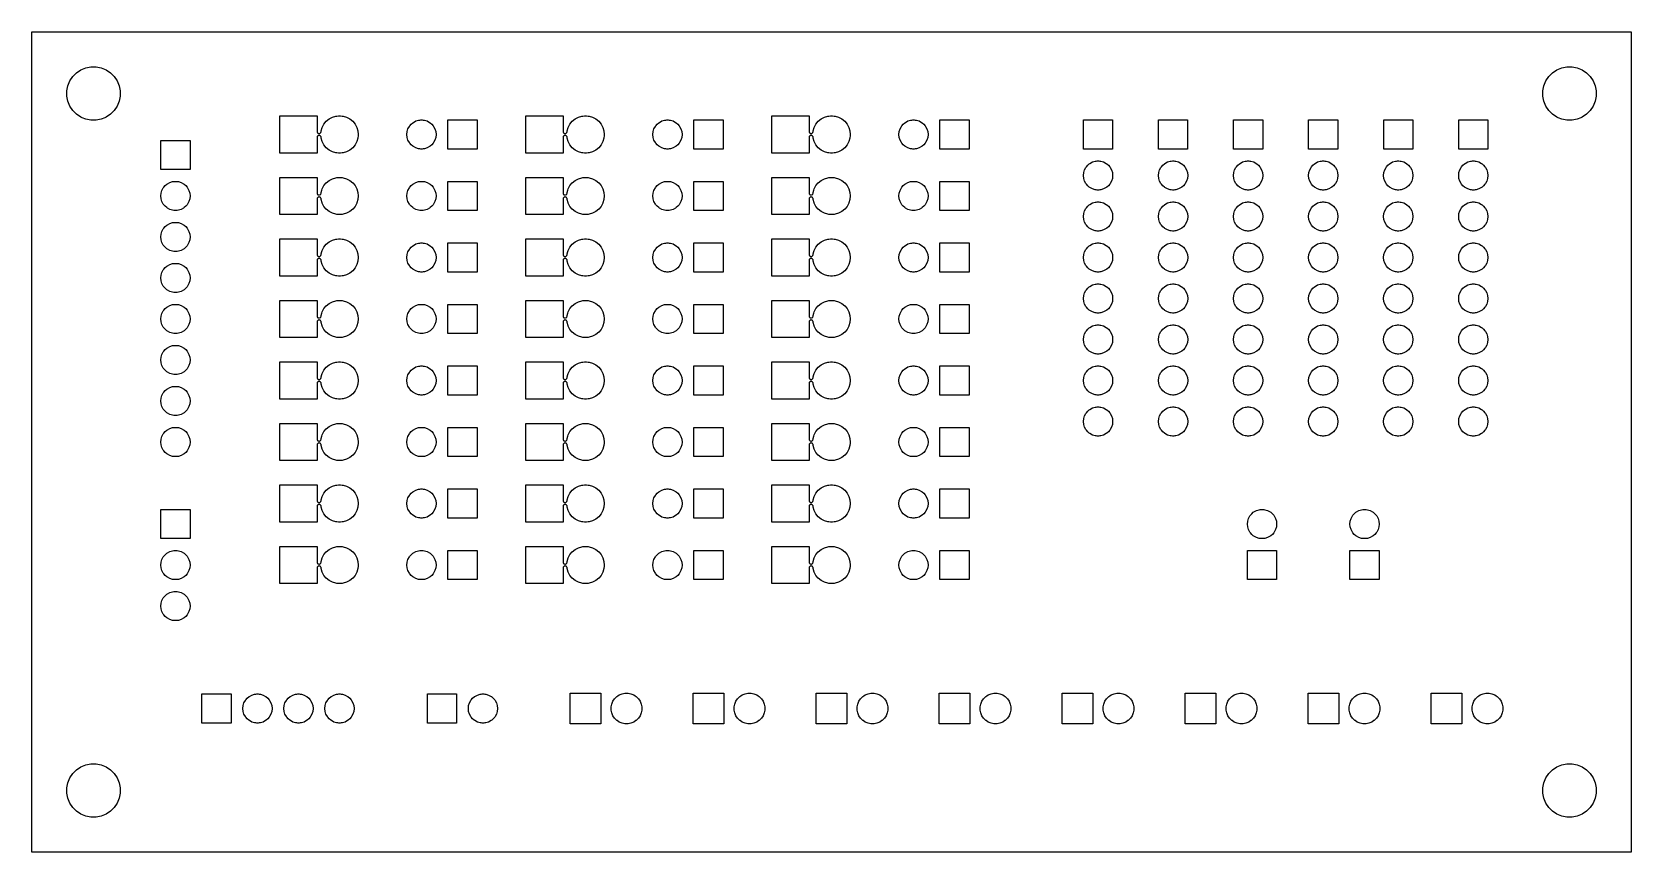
# Model space of a CAD drawing. Extents: x 47 to 146.1, y -90.2 to -39.4.
import ezdxf

# ---------------------------------------------------------------- set-up
doc = ezdxf.new("R2010")
doc.units = 0
doc.header["$MEASUREMENT"] = 0
doc.layers.add('BLACK', color=7, linetype='CONTINUOUS')

msp = doc.modelspace()

# ---------------------------------------------------------------- linework, layer by layer
at = {"layer": 'BLACK', "linetype": 'CONTINUOUS'}
for p, q in [((46.99, -90.17), (46.99, -39.37)), ((46.99, -39.37), (146.05, -39.37)), ((146.05, -39.37), (146.05, -90.17)), ((50.018, -41.7169), (50.3184, -41.5924)), ((50.3184, -41.5924), (50.4247, -41.5713)), ((50.4247, -41.5713), (50.6374, -41.529)), ((50.6374, -41.529), (50.9626, -41.529)), ((50.9626, -41.529), (51.1753, -41.5713)), ((51.1753, -41.5713), (51.2816, -41.5924)), ((51.2816, -41.5924), (51.582, -41.7169)), ((141.458, -41.7169), (141.758, -41.5924)), ((141.758, -41.5924), (141.865, -41.5713)), ((141.865, -41.5713), (142.077, -41.529)), ((142.077, -41.529), (142.403, -41.529)), ((142.403, -41.529), (142.615, -41.5713)), ((142.615, -41.5713), (142.722, -41.5924)), ((142.722, -41.5924), (143.022, -41.7169)), ((49.2124, -42.6984), (49.3369, -42.398)), ((49.3369, -42.398), (49.5176, -42.1275)), ((49.5176, -42.1275), (49.7475, -41.8976)), ((49.7475, -41.8976), (50.018, -41.7169)), ((51.582, -41.7169), (51.8525, -41.8976)), ((51.8525, -41.8976), (52.0824, -42.1275)), ((52.0824, -42.1275), (52.2631, -42.398)), ((52.2631, -42.398), (52.3876, -42.6984)), ((140.652, -42.6984), (140.777, -42.398)), ((140.777, -42.398), (140.958, -42.1275)), ((140.958, -42.1275), (141.188, -41.8976)), ((141.188, -41.8976), (141.458, -41.7169)), ((143.022, -41.7169), (143.292, -41.8976)), ((143.292, -41.8976), (143.522, -42.1275)), ((143.522, -42.1275), (143.703, -42.398)), ((143.703, -42.398), (143.828, -42.6984)), ((49.149, -43.0174), (49.2124, -42.6984)), ((49.149, -43.3426), (49.149, -43.0174)), ((49.2124, -43.6616), (49.149, -43.3426)), ((52.3876, -42.6984), (52.451, -43.0174)), ((52.451, -43.3426), (52.3876, -43.6616)), ((52.451, -43.0174), (52.451, -43.3426)), ((140.589, -43.0174), (140.652, -42.6984)), ((140.589, -43.3426), (140.589, -43.0174)), ((140.652, -43.6616), (140.589, -43.3426)), ((143.828, -42.6984), (143.891, -43.0174)), ((143.891, -43.3426), (143.828, -43.6616)), ((143.891, -43.0174), (143.891, -43.3426)), ((49.3369, -43.962), (49.2124, -43.6616)), ((49.5176, -44.2325), (49.3369, -43.962)), ((49.7475, -44.4624), (49.5176, -44.2325)), ((50.018, -44.6431), (49.7475, -44.4624)), ((51.8525, -44.4624), (51.582, -44.6431)), ((52.0824, -44.2325), (51.8525, -44.4624)), ((52.2631, -43.962), (52.0824, -44.2325)), ((52.3876, -43.6616), (52.2631, -43.962)), ((62.349, -46.871), (62.349, -44.569)), ((62.349, -44.569), (64.651, -44.569)), ((64.651, -44.569), (64.651, -45.5355)), ((65.8707, -44.5801), (65.9835, -44.569)), ((65.9835, -44.569), (66.0965, -44.569)), ((66.0965, -44.569), (66.2093, -44.5801)), ((77.589, -46.871), (77.589, -44.569)), ((77.589, -44.569), (79.891, -44.569)), ((79.891, -44.569), (79.891, -45.5355)), ((81.1107, -44.5801), (81.2235, -44.569)), ((81.2235, -44.569), (81.3365, -44.569)), ((81.3365, -44.569), (81.4493, -44.5801)), ((92.829, -46.871), (92.829, -44.569)), ((92.829, -44.569), (95.131, -44.569)), ((95.131, -44.569), (95.131, -45.5355)), ((96.3507, -44.5801), (96.4635, -44.569)), ((96.4635, -44.569), (96.5765, -44.569)), ((96.5765, -44.569), (96.6893, -44.5801)), ((140.777, -43.962), (140.652, -43.6616)), ((140.958, -44.2325), (140.777, -43.962)), ((141.188, -44.4624), (140.958, -44.2325)), ((141.458, -44.6431), (141.188, -44.4624)), ((143.292, -44.4624), (143.022, -44.6431)), ((143.522, -44.2325), (143.292, -44.4624)), ((143.703, -43.962), (143.522, -44.2325)), ((143.828, -43.6616), (143.703, -43.962)), ((50.106, -44.6795), (50.018, -44.6431)), ((50.018, -44.6431), (50.018, -44.6431)), ((50.018, -44.6431), (50.018, -44.6431)), ((50.3184, -44.7676), (50.106, -44.6795)), ((50.4247, -44.7887), (50.3184, -44.7676)), ((50.6374, -44.831), (50.4247, -44.7887)), ((50.9626, -44.831), (50.6374, -44.831)), ((51.1753, -44.7887), (50.9626, -44.831)), ((51.2816, -44.7676), (51.1753, -44.7887)), ((51.494, -44.6795), (51.2816, -44.7676)), ((51.582, -44.6431), (51.494, -44.6795)), ((51.582, -44.6431), (51.582, -44.6431)), ((51.582, -44.6431), (51.582, -44.6431)), ((64.651, -45.5355), (64.6534, -45.5599)), ((64.6534, -45.5599), (64.6605, -45.5833)), ((64.8915, -45.5833), (64.9004, -45.5478)), ((64.9004, -45.5478), (64.9057, -45.4944)), ((64.9057, -45.4944), (64.9715, -45.2774)), ((64.9715, -45.2774), (65.0783, -45.0774)), ((65.0783, -45.0774), (65.2222, -44.9022)), ((65.2222, -44.9022), (65.3974, -44.7583)), ((65.3974, -44.7583), (65.5974, -44.6515)), ((65.5974, -44.6515), (65.8144, -44.5857)), ((65.5974, -44.6515), (65.5974, -44.6515)), ((65.8144, -44.5857), (65.8707, -44.5801)), ((66.2093, -44.5801), (66.2656, -44.5857)), ((66.2656, -44.5857), (66.4826, -44.6515)), ((66.4826, -44.6515), (66.4826, -44.6515)), ((66.4826, -44.6515), (66.6826, -44.7583)), ((66.6826, -44.7583), (66.8578, -44.9022)), ((66.8578, -44.9022), (67.0017, -45.0774)), ((67.0017, -45.0774), (67.1085, -45.2774)), ((67.1085, -45.2774), (67.1085, -45.2774)), ((67.1085, -45.2774), (67.1743, -45.4944)), ((67.1743, -45.4944), (67.1966, -45.72)), ((70.2146, -45.72), (70.232, -45.5434)), ((70.232, -45.5434), (70.2836, -45.3735)), ((70.2836, -45.3735), (70.3672, -45.217)), ((70.3672, -45.217), (70.3966, -45.1813)), ((70.3966, -45.1813), (70.4798, -45.0798)), ((70.4798, -45.0798), (70.5813, -44.9966)), ((70.5813, -44.9966), (70.617, -44.9672)), ((70.617, -44.9672), (70.7735, -44.8836)), ((70.7735, -44.8836), (70.9434, -44.832)), ((70.9434, -44.832), (71.0096, -44.8255)), ((71.0096, -44.8255), (71.0757, -44.819)), ((71.0757, -44.819), (71.1643, -44.819)), ((71.1643, -44.819), (71.2304, -44.8255)), ((71.2304, -44.8255), (71.2966, -44.832)), ((71.2966, -44.832), (71.4665, -44.8836)), ((71.4665, -44.8836), (71.623, -44.9672)), ((71.623, -44.9672), (71.6587, -44.9966)), ((71.6587, -44.9966), (71.7602, -45.0798)), ((71.7602, -45.0798), (71.8434, -45.1813)), ((71.8434, -45.1813), (71.8728, -45.217)), ((71.8728, -45.217), (71.9564, -45.3735)), ((71.9564, -45.3735), (72.008, -45.5434)), ((72.008, -45.5434), (72.0254, -45.72)), ((72.759, -46.621), (72.759, -44.819)), ((72.759, -44.819), (74.561, -44.819)), ((74.561, -44.819), (74.561, -46.621)), ((79.891, -45.5355), (79.8934, -45.5599)), ((79.8934, -45.5599), (79.9005, -45.5833)), ((80.1315, -45.5833), (80.1404, -45.5478)), ((80.1404, -45.5478), (80.1457, -45.4944)), ((80.1457, -45.4944), (80.2115, -45.2774)), ((80.2115, -45.2774), (80.3183, -45.0774)), ((80.3183, -45.0774), (80.4622, -44.9022)), ((80.4622, -44.9022), (80.6374, -44.7583)), ((80.6374, -44.7583), (80.8374, -44.6515)), ((80.8374, -44.6515), (81.0544, -44.5857)), ((80.8374, -44.6515), (80.8374, -44.6515)), ((81.0544, -44.5857), (81.1107, -44.5801)), ((81.4493, -44.5801), (81.5056, -44.5857)), ((81.5056, -44.5857), (81.7226, -44.6515)), ((81.7226, -44.6515), (81.7226, -44.6515)), ((81.7226, -44.6515), (81.9226, -44.7583)), ((81.9226, -44.7583), (82.0978, -44.9022)), ((82.0978, -44.9022), (82.2417, -45.0774)), ((82.2417, -45.0774), (82.3485, -45.2774)), ((82.3485, -45.2774), (82.3485, -45.2774)), ((82.3485, -45.2774), (82.4143, -45.4944)), ((82.4143, -45.4944), (82.4366, -45.72)), ((85.4546, -45.72), (85.472, -45.5434)), ((85.472, -45.5434), (85.5236, -45.3735)), ((85.5236, -45.3735), (85.6072, -45.217)), ((85.6072, -45.217), (85.6366, -45.1813)), ((85.6366, -45.1813), (85.7198, -45.0798)), ((85.7198, -45.0798), (85.8213, -44.9966)), ((85.8213, -44.9966), (85.857, -44.9672)), ((85.857, -44.9672), (86.0135, -44.8836)), ((86.0135, -44.8836), (86.1834, -44.832)), ((86.1834, -44.832), (86.2496, -44.8255)), ((86.2496, -44.8255), (86.3157, -44.819)), ((86.3157, -44.819), (86.4043, -44.819)), ((86.4043, -44.819), (86.4704, -44.8255)), ((86.4704, -44.8255), (86.5366, -44.832)), ((86.5366, -44.832), (86.7065, -44.8836)), ((86.7065, -44.8836), (86.863, -44.9672)), ((86.863, -44.9672), (86.8987, -44.9966)), ((86.8987, -44.9966), (87.0002, -45.0798)), ((87.0002, -45.0798), (87.0834, -45.1813)), ((87.0834, -45.1813), (87.1128, -45.217)), ((87.1128, -45.217), (87.1964, -45.3735)), ((87.1964, -45.3735), (87.248, -45.5434)), ((87.248, -45.5434), (87.2654, -45.72)), ((87.999, -46.621), (87.999, -44.819)), ((87.999, -44.819), (89.801, -44.819)), ((89.801, -44.819), (89.801, -46.621)), ((95.131, -45.5355), (95.1334, -45.5599)), ((95.1334, -45.5599), (95.1405, -45.5833)), ((95.3715, -45.5833), (95.3804, -45.5478)), ((95.3804, -45.5478), (95.3857, -45.4944)), ((95.3857, -45.4944), (95.4515, -45.2774)), ((95.4515, -45.2774), (95.5583, -45.0774)), ((95.5583, -45.0774), (95.7022, -44.9022)), ((95.7022, -44.9022), (95.8774, -44.7583)), ((95.8774, -44.7583), (96.0774, -44.6515)), ((96.0774, -44.6515), (96.2944, -44.5857)), ((96.0774, -44.6515), (96.0774, -44.6515)), ((96.2944, -44.5857), (96.3507, -44.5801)), ((96.6893, -44.5801), (96.7456, -44.5857)), ((96.7456, -44.5857), (96.9626, -44.6515)), ((96.9626, -44.6515), (96.9626, -44.6515)), ((96.9626, -44.6515), (97.1626, -44.7583)), ((97.1626, -44.7583), (97.3378, -44.9022)), ((97.3378, -44.9022), (97.4817, -45.0774)), ((97.4817, -45.0774), (97.5885, -45.2774)), ((97.5885, -45.2774), (97.5885, -45.2774)), ((97.5885, -45.2774), (97.6543, -45.4944)), ((97.6543, -45.4944), (97.6766, -45.72)), ((100.695, -45.72), (100.712, -45.5434)), ((100.712, -45.5434), (100.764, -45.3735)), ((100.764, -45.3735), (100.847, -45.217)), ((100.847, -45.217), (100.877, -45.1813)), ((100.877, -45.1813), (100.96, -45.0798)), ((100.96, -45.0798), (101.061, -44.9966)), ((101.061, -44.9966), (101.097, -44.9672)), ((101.097, -44.9672), (101.254, -44.8836)), ((101.254, -44.8836), (101.423, -44.832)), ((101.423, -44.832), (101.49, -44.8255)), ((101.49, -44.8255), (101.556, -44.819)), ((101.556, -44.819), (101.644, -44.819)), ((101.644, -44.819), (101.71, -44.8255)), ((101.71, -44.8255), (101.777, -44.832)), ((101.777, -44.832), (101.946, -44.8836)), ((101.946, -44.8836), (102.103, -44.9672)), ((102.103, -44.9672), (102.139, -44.9966)), ((102.139, -44.9966), (102.24, -45.0798)), ((102.24, -45.0798), (102.323, -45.1813)), ((102.323, -45.1813), (102.353, -45.217)), ((102.353, -45.217), (102.436, -45.3735)), ((102.436, -45.3735), (102.488, -45.5434)), ((102.488, -45.5434), (102.505, -45.72)), ((103.239, -46.621), (103.239, -44.819)), ((103.239, -44.819), (105.041, -44.819)), ((105.041, -44.819), (105.041, -46.621)), ((112.129, -46.621), (112.129, -44.819)), ((112.129, -44.819), (113.931, -44.819)), ((113.931, -44.819), (113.931, -46.621)), ((116.779, -46.621), (116.779, -44.819)), ((116.779, -44.819), (118.581, -44.819)), ((118.581, -44.819), (118.581, -46.621)), ((121.429, -46.621), (121.429, -44.819)), ((121.429, -44.819), (123.231, -44.819)), ((123.231, -44.819), (123.231, -46.621)), ((126.079, -46.621), (126.079, -44.819)), ((126.079, -44.819), (127.881, -44.819)), ((127.881, -44.819), (127.881, -46.621)), ((130.729, -46.621), (130.729, -44.819)), ((130.729, -44.819), (132.531, -44.819)), ((132.531, -44.819), (132.531, -46.621)), ((135.379, -46.621), (135.379, -44.819)), ((135.379, -44.819), (137.181, -44.819)), ((137.181, -44.819), (137.181, -46.621)), ((141.546, -44.6795), (141.458, -44.6431)), ((141.458, -44.6431), (141.458, -44.6431)), ((141.458, -44.6431), (141.458, -44.6431)), ((141.758, -44.7676), (141.546, -44.6795)), ((141.865, -44.7887), (141.758, -44.7676)), ((142.077, -44.831), (141.865, -44.7887)), ((142.403, -44.831), (142.077, -44.831)), ((142.615, -44.7887), (142.403, -44.831)), ((142.722, -44.7676), (142.615, -44.7887)), ((142.934, -44.6795), (142.722, -44.7676)), ((143.022, -44.6431), (142.934, -44.6795)), ((143.022, -44.6431), (143.022, -44.6431)), ((143.022, -44.6431), (143.022, -44.6431)), ((54.979, -47.891), (54.979, -46.089)), ((54.979, -46.089), (56.781, -46.089)), ((56.781, -46.089), (56.781, -47.891)), ((64.6564, -45.8682), (64.651, -45.9045)), ((64.651, -45.9045), (64.651, -46.871)), ((64.6658, -45.8456), (64.6564, -45.8682)), ((64.6605, -45.5833), (64.6721, -45.6049)), ((64.6794, -45.8252), (64.6658, -45.8456)), ((64.6721, -45.6049), (64.6876, -45.6239)), ((64.6967, -45.8079), (64.6794, -45.8252)), ((64.6876, -45.6239), (64.7066, -45.6394)), ((64.7171, -45.7943), (64.6967, -45.8079)), ((64.7066, -45.6394), (64.7282, -45.651)), ((64.7397, -45.7849), (64.7171, -45.7943)), ((64.7282, -45.651), (64.7516, -45.6581)), ((64.7637, -45.7801), (64.7397, -45.7849)), ((64.7516, -45.6581), (64.776, -45.6605)), ((64.7883, -45.7801), (64.7637, -45.7801)), ((64.776, -45.6605), (64.8004, -45.6581)), ((64.8123, -45.7849), (64.7883, -45.7801)), ((64.8004, -45.6581), (64.8238, -45.651)), ((64.8349, -45.7943), (64.8123, -45.7849)), ((64.8238, -45.651), (64.8454, -45.6394)), ((64.8553, -45.8079), (64.8349, -45.7943)), ((64.8454, -45.6394), (64.8644, -45.6239)), ((64.8726, -45.8252), (64.8553, -45.8079)), ((64.8644, -45.6239), (64.8799, -45.6049)), ((64.8862, -45.8456), (64.8726, -45.8252)), ((64.8799, -45.6049), (64.8915, -45.5833)), ((64.8956, -45.8682), (64.8862, -45.8456)), ((64.9004, -45.8922), (64.8956, -45.8682)), ((64.9057, -45.9456), (64.9004, -45.8922)), ((64.9715, -46.1626), (64.9057, -45.9456)), ((65.0783, -46.3626), (64.9715, -46.1626)), ((65.2222, -46.5378), (65.0783, -46.3626)), ((65.3974, -46.6817), (65.2222, -46.5378)), ((66.8578, -46.5378), (66.6826, -46.6817)), ((67.0017, -46.3626), (66.8578, -46.5378)), ((67.1085, -46.1626), (67.0017, -46.3626)), ((67.1743, -45.9456), (67.1085, -46.1626)), ((67.1902, -45.7849), (67.1743, -45.9456)), ((67.1966, -45.72), (67.1902, -45.7849)), ((70.232, -45.8966), (70.2146, -45.72)), ((70.2836, -46.0665), (70.232, -45.8966)), ((70.3672, -46.223), (70.2836, -46.0665)), ((70.3966, -46.2587), (70.3672, -46.223)), ((70.4798, -46.3602), (70.3966, -46.2587)), ((70.5813, -46.4434), (70.4798, -46.3602)), ((70.617, -46.4728), (70.5813, -46.4434)), ((70.7735, -46.5564), (70.617, -46.4728)), ((70.9434, -46.608), (70.7735, -46.5564)), ((71.4665, -46.5564), (71.2966, -46.608)), ((71.623, -46.4728), (71.4665, -46.5564)), ((71.6587, -46.4434), (71.623, -46.4728)), ((71.7602, -46.3602), (71.6587, -46.4434)), ((71.8434, -46.2587), (71.7602, -46.3602)), ((71.8728, -46.223), (71.8434, -46.2587)), ((71.9564, -46.0665), (71.8728, -46.223)), ((72.008, -45.8966), (71.9564, -46.0665)), ((72.0254, -45.72), (72.008, -45.8966)), ((79.8964, -45.8682), (79.891, -45.9045)), ((79.891, -45.9045), (79.891, -46.871)), ((79.9058, -45.8456), (79.8964, -45.8682)), ((79.9005, -45.5833), (79.9121, -45.6049)), ((79.9194, -45.8252), (79.9058, -45.8456)), ((79.9121, -45.6049), (79.9276, -45.6239)), ((79.9367, -45.8079), (79.9194, -45.8252)), ((79.9276, -45.6239), (79.9466, -45.6394)), ((79.9571, -45.7943), (79.9367, -45.8079)), ((79.9466, -45.6394), (79.9682, -45.651)), ((79.9797, -45.7849), (79.9571, -45.7943)), ((79.9682, -45.651), (79.9916, -45.6581)), ((80.0037, -45.7801), (79.9797, -45.7849)), ((79.9916, -45.6581), (80.016, -45.6605)), ((80.0283, -45.7801), (80.0037, -45.7801)), ((80.016, -45.6605), (80.0404, -45.6581)), ((80.0523, -45.7849), (80.0283, -45.7801)), ((80.0404, -45.6581), (80.0638, -45.651)), ((80.0749, -45.7943), (80.0523, -45.7849)), ((80.0638, -45.651), (80.0854, -45.6394)), ((80.0953, -45.8079), (80.0749, -45.7943)), ((80.0854, -45.6394), (80.1044, -45.6239)), ((80.1126, -45.8252), (80.0953, -45.8079)), ((80.1044, -45.6239), (80.1199, -45.6049)), ((80.1262, -45.8456), (80.1126, -45.8252)), ((80.1199, -45.6049), (80.1315, -45.5833)), ((80.1356, -45.8682), (80.1262, -45.8456)), ((80.1404, -45.8922), (80.1356, -45.8682)), ((80.1457, -45.9456), (80.1404, -45.8922)), ((80.2115, -46.1626), (80.1457, -45.9456)), ((80.3183, -46.3626), (80.2115, -46.1626)), ((80.4622, -46.5378), (80.3183, -46.3626)), ((80.6374, -46.6817), (80.4622, -46.5378)), ((82.0978, -46.5378), (81.9226, -46.6817)), ((82.2417, -46.3626), (82.0978, -46.5378)), ((82.3485, -46.1626), (82.2417, -46.3626)), ((82.4143, -45.9456), (82.3485, -46.1626)), ((82.4302, -45.7849), (82.4143, -45.9456)), ((82.4366, -45.72), (82.4302, -45.7849)), ((85.472, -45.8966), (85.4546, -45.72)), ((85.5236, -46.0665), (85.472, -45.8966)), ((85.6072, -46.223), (85.5236, -46.0665)), ((85.6366, -46.2587), (85.6072, -46.223)), ((85.7198, -46.3602), (85.6366, -46.2587)), ((85.8213, -46.4434), (85.7198, -46.3602)), ((85.857, -46.4728), (85.8213, -46.4434)), ((86.0135, -46.5564), (85.857, -46.4728)), ((86.1834, -46.608), (86.0135, -46.5564)), ((86.7065, -46.5564), (86.5366, -46.608)), ((86.863, -46.4728), (86.7065, -46.5564)), ((86.8987, -46.4434), (86.863, -46.4728)), ((87.0002, -46.3602), (86.8987, -46.4434)), ((87.0834, -46.2587), (87.0002, -46.3602)), ((87.1128, -46.223), (87.0834, -46.2587)), ((87.1964, -46.0665), (87.1128, -46.223)), ((87.248, -45.8966), (87.1964, -46.0665)), ((87.2654, -45.72), (87.248, -45.8966)), ((95.1364, -45.8682), (95.131, -45.9045)), ((95.131, -45.9045), (95.131, -46.871)), ((95.1458, -45.8456), (95.1364, -45.8682)), ((95.1405, -45.5833), (95.1521, -45.6049)), ((95.1594, -45.8252), (95.1458, -45.8456)), ((95.1521, -45.6049), (95.1676, -45.6239)), ((95.1767, -45.8079), (95.1594, -45.8252)), ((95.1676, -45.6239), (95.1866, -45.6394)), ((95.1971, -45.7943), (95.1767, -45.8079)), ((95.1866, -45.6394), (95.2082, -45.651)), ((95.2197, -45.7849), (95.1971, -45.7943)), ((95.2082, -45.651), (95.2316, -45.6581)), ((95.2437, -45.7801), (95.2197, -45.7849)), ((95.2316, -45.6581), (95.256, -45.6605)), ((95.2683, -45.7801), (95.2437, -45.7801)), ((95.256, -45.6605), (95.2804, -45.6581)), ((95.2923, -45.7849), (95.2683, -45.7801)), ((95.2804, -45.6581), (95.3038, -45.651)), ((95.3149, -45.7943), (95.2923, -45.7849)), ((95.3038, -45.651), (95.3254, -45.6394)), ((95.3353, -45.8079), (95.3149, -45.7943)), ((95.3254, -45.6394), (95.3444, -45.6239)), ((95.3526, -45.8252), (95.3353, -45.8079)), ((95.3444, -45.6239), (95.3599, -45.6049)), ((95.3662, -45.8456), (95.3526, -45.8252)), ((95.3599, -45.6049), (95.3715, -45.5833)), ((95.3756, -45.8682), (95.3662, -45.8456)), ((95.3804, -45.8922), (95.3756, -45.8682)), ((95.3857, -45.9456), (95.3804, -45.8922)), ((95.4515, -46.1626), (95.3857, -45.9456)), ((95.5583, -46.3626), (95.4515, -46.1626)), ((95.7022, -46.5378), (95.5583, -46.3626)), ((95.8774, -46.6817), (95.7022, -46.5378)), ((97.3378, -46.5378), (97.1626, -46.6817)), ((97.4817, -46.3626), (97.3378, -46.5378)), ((97.5885, -46.1626), (97.4817, -46.3626)), ((97.6543, -45.9456), (97.5885, -46.1626)), ((97.6702, -45.7849), (97.6543, -45.9456)), ((97.6766, -45.72), (97.6702, -45.7849)), ((100.712, -45.8966), (100.695, -45.72)), ((100.764, -46.0665), (100.712, -45.8966)), ((100.847, -46.223), (100.764, -46.0665)), ((100.877, -46.2587), (100.847, -46.223)), ((100.96, -46.3602), (100.877, -46.2587)), ((101.061, -46.4434), (100.96, -46.3602)), ((101.097, -46.4728), (101.061, -46.4434)), ((101.254, -46.5564), (101.097, -46.4728)), ((101.423, -46.608), (101.254, -46.5564)), ((101.946, -46.5564), (101.777, -46.608)), ((102.103, -46.4728), (101.946, -46.5564)), ((102.139, -46.4434), (102.103, -46.4728)), ((102.24, -46.3602), (102.139, -46.4434)), ((102.323, -46.2587), (102.24, -46.3602)), ((102.353, -46.223), (102.323, -46.2587)), ((102.436, -46.0665), (102.353, -46.223)), ((102.488, -45.8966), (102.436, -46.0665)), ((102.505, -45.72), (102.488, -45.8966)), ((64.651, -46.871), (62.349, -46.871)), ((65.5974, -46.7885), (65.3974, -46.6817)), ((65.8144, -46.8543), (65.5974, -46.7885)), ((65.5974, -46.7885), (65.5974, -46.7885)), ((65.8707, -46.8599), (65.8144, -46.8543)), ((65.9835, -46.871), (65.8707, -46.8599)), ((66.0965, -46.871), (65.9835, -46.871)), ((66.2093, -46.8599), (66.0965, -46.871)), ((66.2656, -46.8543), (66.2093, -46.8599)), ((66.4826, -46.7885), (66.2656, -46.8543)), ((66.6826, -46.6817), (66.4826, -46.7885)), ((66.4826, -46.7885), (66.4826, -46.7885)), ((71.0096, -46.6145), (70.9434, -46.608)), ((71.0757, -46.621), (71.0096, -46.6145)), ((71.1643, -46.621), (71.0757, -46.621)), ((71.2304, -46.6145), (71.1643, -46.621)), ((71.2966, -46.608), (71.2304, -46.6145)), ((74.561, -46.621), (72.759, -46.621)), ((79.891, -46.871), (77.589, -46.871)), ((80.8374, -46.7885), (80.6374, -46.6817)), ((81.0544, -46.8543), (80.8374, -46.7885)), ((80.8374, -46.7885), (80.8374, -46.7885)), ((81.1107, -46.8599), (81.0544, -46.8543)), ((81.2235, -46.871), (81.1107, -46.8599)), ((81.3365, -46.871), (81.2235, -46.871)), ((81.4493, -46.8599), (81.3365, -46.871)), ((81.5056, -46.8543), (81.4493, -46.8599)), ((81.7226, -46.7885), (81.5056, -46.8543)), ((81.9226, -46.6817), (81.7226, -46.7885)), ((81.7226, -46.7885), (81.7226, -46.7885)), ((86.2496, -46.6145), (86.1834, -46.608)), ((86.3157, -46.621), (86.2496, -46.6145)), ((86.4043, -46.621), (86.3157, -46.621)), ((86.4704, -46.6145), (86.4043, -46.621)), ((86.5366, -46.608), (86.4704, -46.6145)), ((89.801, -46.621), (87.999, -46.621)), ((95.131, -46.871), (92.829, -46.871)), ((96.0774, -46.7885), (95.8774, -46.6817)), ((96.2944, -46.8543), (96.0774, -46.7885)), ((96.0774, -46.7885), (96.0774, -46.7885)), ((96.3507, -46.8599), (96.2944, -46.8543)), ((96.4635, -46.871), (96.3507, -46.8599)), ((96.5765, -46.871), (96.4635, -46.871)), ((96.6893, -46.8599), (96.5765, -46.871)), ((96.7456, -46.8543), (96.6893, -46.8599)), ((96.9626, -46.7885), (96.7456, -46.8543)), ((97.1626, -46.6817), (96.9626, -46.7885)), ((96.9626, -46.7885), (96.9626, -46.7885)), ((101.49, -46.6145), (101.423, -46.608)), ((101.556, -46.621), (101.49, -46.6145)), ((101.644, -46.621), (101.556, -46.621)), ((101.71, -46.6145), (101.644, -46.621)), ((101.777, -46.608), (101.71, -46.6145)), ((105.041, -46.621), (103.239, -46.621)), ((113.931, -46.621), (112.129, -46.621)), ((112.39, -47.6198), (112.491, -47.5366)), ((112.491, -47.5366), (112.527, -47.5072)), ((112.527, -47.5072), (112.684, -47.4236)), ((112.684, -47.4236), (112.853, -47.372)), ((112.853, -47.372), (112.92, -47.3655)), ((112.92, -47.3655), (112.986, -47.359)), ((112.986, -47.359), (113.074, -47.359)), ((113.074, -47.359), (113.14, -47.3655)), ((113.14, -47.3655), (113.207, -47.372)), ((113.207, -47.372), (113.376, -47.4236)), ((113.376, -47.4236), (113.533, -47.5072)), ((113.533, -47.5072), (113.569, -47.5366)), ((113.569, -47.5366), (113.67, -47.6198)), ((118.581, -46.621), (116.779, -46.621)), ((117.04, -47.6198), (117.141, -47.5366)), ((117.141, -47.5366), (117.177, -47.5072)), ((117.177, -47.5072), (117.334, -47.4236)), ((117.334, -47.4236), (117.503, -47.372)), ((117.503, -47.372), (117.57, -47.3655)), ((117.57, -47.3655), (117.636, -47.359)), ((117.636, -47.359), (117.724, -47.359)), ((117.724, -47.359), (117.79, -47.3655)), ((117.79, -47.3655), (117.857, -47.372)), ((117.857, -47.372), (118.026, -47.4236)), ((118.026, -47.4236), (118.183, -47.5072)), ((118.183, -47.5072), (118.219, -47.5366)), ((118.219, -47.5366), (118.32, -47.6198)), ((123.231, -46.621), (121.429, -46.621)), ((121.69, -47.6198), (121.791, -47.5366)), ((121.791, -47.5366), (121.827, -47.5072)), ((121.827, -47.5072), (121.984, -47.4236)), ((121.984, -47.4236), (122.153, -47.372)), ((122.153, -47.372), (122.22, -47.3655)), ((122.22, -47.3655), (122.286, -47.359)), ((122.286, -47.359), (122.374, -47.359)), ((122.374, -47.359), (122.44, -47.3655)), ((122.44, -47.3655), (122.507, -47.372)), ((122.507, -47.372), (122.676, -47.4236)), ((122.676, -47.4236), (122.833, -47.5072)), ((122.833, -47.5072), (122.869, -47.5366)), ((122.869, -47.5366), (122.97, -47.6198)), ((127.881, -46.621), (126.079, -46.621)), ((126.34, -47.6198), (126.441, -47.5366)), ((126.441, -47.5366), (126.477, -47.5072)), ((126.477, -47.5072), (126.634, -47.4236)), ((126.634, -47.4236), (126.803, -47.372)), ((126.803, -47.372), (126.87, -47.3655)), ((126.87, -47.3655), (126.936, -47.359)), ((126.936, -47.359), (127.024, -47.359)), ((127.024, -47.359), (127.09, -47.3655)), ((127.09, -47.3655), (127.157, -47.372)), ((127.157, -47.372), (127.326, -47.4236)), ((127.326, -47.4236), (127.483, -47.5072)), ((127.483, -47.5072), (127.519, -47.5366)), ((127.519, -47.5366), (127.62, -47.6198)), ((132.531, -46.621), (130.729, -46.621)), ((130.99, -47.6198), (131.091, -47.5366)), ((131.091, -47.5366), (131.127, -47.5072)), ((131.127, -47.5072), (131.284, -47.4236)), ((131.284, -47.4236), (131.453, -47.372)), ((131.453, -47.372), (131.52, -47.3655)), ((131.52, -47.3655), (131.586, -47.359)), ((131.586, -47.359), (131.674, -47.359)), ((131.674, -47.359), (131.74, -47.3655)), ((131.74, -47.3655), (131.807, -47.372)), ((131.807, -47.372), (131.976, -47.4236)), ((131.976, -47.4236), (132.133, -47.5072)), ((132.133, -47.5072), (132.169, -47.5366)), ((132.169, -47.5366), (132.27, -47.6198)), ((137.181, -46.621), (135.379, -46.621)), ((135.64, -47.6198), (135.741, -47.5366)), ((135.741, -47.5366), (135.777, -47.5072)), ((135.777, -47.5072), (135.934, -47.4236)), ((135.934, -47.4236), (136.103, -47.372)), ((136.103, -47.372), (136.17, -47.3655)), ((136.17, -47.3655), (136.236, -47.359)), ((136.236, -47.359), (136.324, -47.359)), ((136.324, -47.359), (136.39, -47.3655)), ((136.39, -47.3655), (136.457, -47.372)), ((136.457, -47.372), (136.626, -47.4236)), ((136.626, -47.4236), (136.783, -47.5072)), ((136.783, -47.5072), (136.819, -47.5366)), ((136.819, -47.5366), (136.92, -47.6198)), ((56.781, -47.891), (54.979, -47.891)), ((62.349, -50.681), (62.349, -48.379)), ((62.349, -48.379), (64.651, -48.379)), ((64.651, -48.379), (64.651, -49.3455)), ((65.3974, -48.5683), (65.5974, -48.4615)), ((65.5974, -48.4615), (65.8144, -48.3957)), ((65.5974, -48.4615), (65.5974, -48.4615)), ((65.8144, -48.3957), (65.8707, -48.3901)), ((65.8707, -48.3901), (65.9835, -48.379)), ((65.9835, -48.379), (66.0965, -48.379)), ((66.0965, -48.379), (66.2093, -48.3901)), ((66.2093, -48.3901), (66.2656, -48.3957)), ((66.2656, -48.3957), (66.4826, -48.4615)), ((66.4826, -48.4615), (66.4826, -48.4615)), ((66.4826, -48.4615), (66.6826, -48.5683)), ((77.589, -50.681), (77.589, -48.379)), ((77.589, -48.379), (79.891, -48.379)), ((79.891, -48.379), (79.891, -49.3455)), ((80.6374, -48.5683), (80.8374, -48.4615)), ((80.8374, -48.4615), (81.0544, -48.3957)), ((80.8374, -48.4615), (80.8374, -48.4615)), ((81.0544, -48.3957), (81.1107, -48.3901)), ((81.1107, -48.3901), (81.2235, -48.379)), ((81.2235, -48.379), (81.3365, -48.379)), ((81.3365, -48.379), (81.4493, -48.3901)), ((81.4493, -48.3901), (81.5056, -48.3957)), ((81.5056, -48.3957), (81.7226, -48.4615)), ((81.7226, -48.4615), (81.7226, -48.4615)), ((81.7226, -48.4615), (81.9226, -48.5683)), ((92.829, -50.681), (92.829, -48.379)), ((92.829, -48.379), (95.131, -48.379)), ((95.131, -48.379), (95.131, -49.3455)), ((95.8774, -48.5683), (96.0774, -48.4615)), ((96.0774, -48.4615), (96.2944, -48.3957)), ((96.0774, -48.4615), (96.0774, -48.4615)), ((96.2944, -48.3957), (96.3507, -48.3901)), ((96.3507, -48.3901), (96.4635, -48.379)), ((96.4635, -48.379), (96.5765, -48.379)), ((96.5765, -48.379), (96.6893, -48.3901)), ((96.6893, -48.3901), (96.7456, -48.3957)), ((96.7456, -48.3957), (96.9626, -48.4615)), ((96.9626, -48.4615), (96.9626, -48.4615)), ((96.9626, -48.4615), (97.1626, -48.5683)), ((112.125, -48.26), (112.142, -48.0834)), ((112.142, -48.4366), (112.125, -48.26)), ((112.142, -48.0834), (112.194, -47.9135)), ((112.194, -48.6065), (112.142, -48.4366)), ((112.194, -47.9135), (112.277, -47.757)), ((112.277, -47.757), (112.307, -47.7213)), ((112.307, -47.7213), (112.39, -47.6198)), ((113.67, -47.6198), (113.753, -47.7213)), ((113.753, -47.7213), (113.783, -47.757)), ((113.783, -47.757), (113.866, -47.9135)), ((113.866, -47.9135), (113.918, -48.0834)), ((113.918, -48.4366), (113.866, -48.6065)), ((113.918, -48.0834), (113.935, -48.26)), ((113.935, -48.26), (113.918, -48.4366)), ((116.775, -48.26), (116.792, -48.0834)), ((116.792, -48.4366), (116.775, -48.26)), ((116.792, -48.0834), (116.844, -47.9135)), ((116.844, -48.6065), (116.792, -48.4366)), ((116.844, -47.9135), (116.927, -47.757)), ((116.927, -47.757), (116.957, -47.7213)), ((116.957, -47.7213), (117.04, -47.6198)), ((118.32, -47.6198), (118.403, -47.7213)), ((118.403, -47.7213), (118.433, -47.757)), ((118.433, -47.757), (118.516, -47.9135)), ((118.516, -47.9135), (118.568, -48.0834)), ((118.568, -48.4366), (118.516, -48.6065)), ((118.568, -48.0834), (118.585, -48.26)), ((118.585, -48.26), (118.568, -48.4366)), ((121.425, -48.26), (121.442, -48.0834)), ((121.442, -48.4366), (121.425, -48.26)), ((121.442, -48.0834), (121.494, -47.9135)), ((121.494, -48.6065), (121.442, -48.4366)), ((121.494, -47.9135), (121.577, -47.757)), ((121.577, -47.757), (121.607, -47.7213)), ((121.607, -47.7213), (121.69, -47.6198)), ((122.97, -47.6198), (123.053, -47.7213)), ((123.053, -47.7213), (123.083, -47.757)), ((123.083, -47.757), (123.166, -47.9135)), ((123.166, -47.9135), (123.218, -48.0834)), ((123.218, -48.4366), (123.166, -48.6065)), ((123.218, -48.0834), (123.235, -48.26)), ((123.235, -48.26), (123.218, -48.4366)), ((126.075, -48.26), (126.092, -48.0834)), ((126.092, -48.4366), (126.075, -48.26)), ((126.092, -48.0834), (126.144, -47.9135)), ((126.144, -48.6065), (126.092, -48.4366)), ((126.144, -47.9135), (126.227, -47.757)), ((126.227, -47.757), (126.257, -47.7213)), ((126.257, -47.7213), (126.34, -47.6198)), ((127.62, -47.6198), (127.703, -47.7213)), ((127.703, -47.7213), (127.733, -47.757)), ((127.733, -47.757), (127.816, -47.9135)), ((127.816, -47.9135), (127.868, -48.0834)), ((127.868, -48.4366), (127.816, -48.6065)), ((127.868, -48.0834), (127.885, -48.26)), ((127.885, -48.26), (127.868, -48.4366)), ((130.725, -48.26), (130.742, -48.0834)), ((130.742, -48.4366), (130.725, -48.26)), ((130.742, -48.0834), (130.794, -47.9135)), ((130.794, -48.6065), (130.742, -48.4366)), ((130.794, -47.9135), (130.877, -47.757)), ((130.877, -47.757), (130.907, -47.7213)), ((130.907, -47.7213), (130.99, -47.6198)), ((132.27, -47.6198), (132.353, -47.7213)), ((132.353, -47.7213), (132.383, -47.757)), ((132.383, -47.757), (132.466, -47.9135)), ((132.466, -47.9135), (132.518, -48.0834)), ((132.518, -48.4366), (132.466, -48.6065)), ((132.518, -48.0834), (132.535, -48.26)), ((132.535, -48.26), (132.518, -48.4366)), ((135.375, -48.26), (135.392, -48.0834)), ((135.392, -48.4366), (135.375, -48.26)), ((135.392, -48.0834), (135.444, -47.9135)), ((135.444, -48.6065), (135.392, -48.4366)), ((135.444, -47.9135), (135.527, -47.757)), ((135.527, -47.757), (135.557, -47.7213)), ((135.557, -47.7213), (135.64, -47.6198)), ((136.92, -47.6198), (137.003, -47.7213)), ((137.003, -47.7213), (137.033, -47.757)), ((137.033, -47.757), (137.116, -47.9135)), ((137.116, -47.9135), (137.168, -48.0834)), ((137.168, -48.4366), (137.116, -48.6065)), ((137.168, -48.0834), (137.185, -48.26)), ((137.185, -48.26), (137.168, -48.4366)), ((54.9746, -49.53), (54.992, -49.3534)), ((54.992, -49.7066), (54.9746, -49.53)), ((54.992, -49.3534), (55.0436, -49.1835)), ((55.0436, -49.1835), (55.1272, -49.027)), ((55.1272, -49.027), (55.1566, -48.9913)), ((55.1566, -48.9913), (55.2398, -48.8898)), ((55.2398, -48.8898), (55.3413, -48.8066)), ((55.3413, -48.8066), (55.377, -48.7772)), ((55.377, -48.7772), (55.5335, -48.6936)), ((55.5335, -48.6936), (55.7034, -48.642)), ((55.7034, -48.642), (55.7696, -48.6355)), ((55.7696, -48.6355), (55.8357, -48.629)), ((55.8357, -48.629), (55.9243, -48.629)), ((55.9243, -48.629), (55.9904, -48.6355)), ((55.9904, -48.6355), (56.0566, -48.642)), ((56.0566, -48.642), (56.2265, -48.6936)), ((56.2265, -48.6936), (56.383, -48.7772)), ((56.383, -48.7772), (56.4187, -48.8066)), ((56.4187, -48.8066), (56.5202, -48.8898)), ((56.5202, -48.8898), (56.6034, -48.9913)), ((56.6034, -48.9913), (56.6328, -49.027)), ((56.6328, -49.027), (56.7164, -49.1835)), ((56.7164, -49.1835), (56.768, -49.3534)), ((56.768, -49.3534), (56.7854, -49.53)), ((56.7854, -49.53), (56.768, -49.7066)), ((64.651, -49.3455), (64.6534, -49.3699)), ((64.6534, -49.3699), (64.6605, -49.3933)), ((64.6605, -49.3933), (64.6721, -49.4149)), ((64.6721, -49.4149), (64.6876, -49.4339)), ((64.6876, -49.4339), (64.7066, -49.4494)), ((64.7066, -49.4494), (64.7282, -49.461)), ((64.7282, -49.461), (64.7516, -49.4681)), ((64.7516, -49.4681), (64.776, -49.4705)), ((64.776, -49.4705), (64.8004, -49.4681)), ((64.8004, -49.4681), (64.8238, -49.461)), ((64.8238, -49.461), (64.8454, -49.4494)), ((64.8454, -49.4494), (64.8644, -49.4339)), ((64.8644, -49.4339), (64.8799, -49.4149)), ((64.8799, -49.4149), (64.8915, -49.3933)), ((64.8915, -49.3933), (64.9004, -49.3578)), ((64.9004, -49.3578), (64.9057, -49.3044)), ((64.9057, -49.3044), (64.9491, -49.161)), ((64.9491, -49.161), (64.9715, -49.0874)), ((64.9715, -49.0874), (65.0783, -48.8874)), ((64.9715, -49.0874), (64.9715, -49.0874)), ((65.0783, -48.8874), (65.2222, -48.7122)), ((65.2222, -48.7122), (65.3974, -48.5683)), ((66.6826, -48.5683), (66.8578, -48.7122)), ((66.8578, -48.7122), (67.0017, -48.8874)), ((67.0017, -48.8874), (67.1085, -49.0874)), ((67.1085, -49.0874), (67.1085, -49.0874)), ((67.1085, -49.0874), (67.1743, -49.3044)), ((67.1743, -49.3044), (67.1966, -49.53)), ((67.1966, -49.53), (67.1743, -49.7556)), ((70.2146, -49.53), (70.232, -49.3534)), ((70.232, -49.7066), (70.2146, -49.53)), ((70.232, -49.3534), (70.2836, -49.1835)), ((70.2836, -49.1835), (70.3672, -49.027)), ((70.3672, -49.027), (70.3966, -48.9913)), ((70.3966, -48.9913), (70.4798, -48.8898)), ((70.4798, -48.8898), (70.5813, -48.8066)), ((70.5813, -48.8066), (70.617, -48.7772)), ((70.617, -48.7772), (70.7735, -48.6936)), ((70.7735, -48.6936), (70.9434, -48.642)), ((70.9434, -48.642), (71.0096, -48.6355)), ((71.0096, -48.6355), (71.0757, -48.629)), ((71.0757, -48.629), (71.1643, -48.629)), ((71.1643, -48.629), (71.2304, -48.6355)), ((71.2304, -48.6355), (71.2966, -48.642)), ((71.2966, -48.642), (71.4665, -48.6936)), ((71.4665, -48.6936), (71.623, -48.7772)), ((71.623, -48.7772), (71.6587, -48.8066)), ((71.6587, -48.8066), (71.7602, -48.8898)), ((71.7602, -48.8898), (71.8434, -48.9913)), ((71.8434, -48.9913), (71.8728, -49.027)), ((71.8728, -49.027), (71.9564, -49.1835)), ((71.9564, -49.1835), (72.008, -49.3534)), ((72.008, -49.3534), (72.0254, -49.53)), ((72.0254, -49.53), (72.008, -49.7066)), ((72.759, -50.431), (72.759, -48.629)), ((72.759, -48.629), (74.561, -48.629)), ((74.561, -48.629), (74.561, -50.431)), ((79.891, -49.3455), (79.8934, -49.3699)), ((79.8934, -49.3699), (79.9005, -49.3933)), ((79.9005, -49.3933), (79.9121, -49.4149)), ((79.9121, -49.4149), (79.9276, -49.4339)), ((79.9276, -49.4339), (79.9466, -49.4494)), ((79.9466, -49.4494), (79.9682, -49.461)), ((79.9682, -49.461), (79.9916, -49.4681)), ((79.9916, -49.4681), (80.016, -49.4705)), ((80.016, -49.4705), (80.0404, -49.4681)), ((80.0404, -49.4681), (80.0638, -49.461)), ((80.0638, -49.461), (80.0854, -49.4494)), ((80.0854, -49.4494), (80.1044, -49.4339)), ((80.1044, -49.4339), (80.1199, -49.4149)), ((80.1199, -49.4149), (80.1315, -49.3933)), ((80.1315, -49.3933), (80.1404, -49.3578)), ((80.1404, -49.3578), (80.1457, -49.3044)), ((80.1457, -49.3044), (80.1891, -49.161)), ((80.1891, -49.161), (80.2115, -49.0874)), ((80.2115, -49.0874), (80.3183, -48.8874)), ((80.2115, -49.0874), (80.2115, -49.0874)), ((80.3183, -48.8874), (80.4622, -48.7122)), ((80.4622, -48.7122), (80.6374, -48.5683)), ((81.9226, -48.5683), (82.0978, -48.7122)), ((82.0978, -48.7122), (82.2417, -48.8874)), ((82.2417, -48.8874), (82.3485, -49.0874)), ((82.3485, -49.0874), (82.3485, -49.0874)), ((82.3485, -49.0874), (82.4143, -49.3044)), ((82.4143, -49.3044), (82.4366, -49.53)), ((82.4366, -49.53), (82.4143, -49.7556)), ((85.4546, -49.53), (85.472, -49.3534)), ((85.472, -49.7066), (85.4546, -49.53)), ((85.472, -49.3534), (85.5236, -49.1835)), ((85.5236, -49.1835), (85.6072, -49.027)), ((85.6072, -49.027), (85.6366, -48.9913)), ((85.6366, -48.9913), (85.7198, -48.8898)), ((85.7198, -48.8898), (85.8213, -48.8066)), ((85.8213, -48.8066), (85.857, -48.7772)), ((85.857, -48.7772), (86.0135, -48.6936)), ((86.0135, -48.6936), (86.1834, -48.642)), ((86.1834, -48.642), (86.2496, -48.6355)), ((86.2496, -48.6355), (86.3157, -48.629)), ((86.3157, -48.629), (86.4043, -48.629)), ((86.4043, -48.629), (86.4704, -48.6355)), ((86.4704, -48.6355), (86.5366, -48.642)), ((86.5366, -48.642), (86.7065, -48.6936)), ((86.7065, -48.6936), (86.863, -48.7772)), ((86.863, -48.7772), (86.8987, -48.8066)), ((86.8987, -48.8066), (87.0002, -48.8898)), ((87.0002, -48.8898), (87.0834, -48.9913)), ((87.0834, -48.9913), (87.1128, -49.027)), ((87.1128, -49.027), (87.1964, -49.1835)), ((87.1964, -49.1835), (87.248, -49.3534)), ((87.248, -49.3534), (87.2654, -49.53)), ((87.2654, -49.53), (87.248, -49.7066)), ((87.999, -50.431), (87.999, -48.629)), ((87.999, -48.629), (89.801, -48.629)), ((89.801, -48.629), (89.801, -50.431)), ((95.131, -49.3455), (95.1334, -49.3699)), ((95.1334, -49.3699), (95.1405, -49.3933)), ((95.1405, -49.3933), (95.1521, -49.4149)), ((95.1521, -49.4149), (95.1676, -49.4339)), ((95.1676, -49.4339), (95.1866, -49.4494)), ((95.1866, -49.4494), (95.2082, -49.461)), ((95.2082, -49.461), (95.2316, -49.4681)), ((95.2316, -49.4681), (95.256, -49.4705)), ((95.256, -49.4705), (95.2804, -49.4681)), ((95.2804, -49.4681), (95.3038, -49.461)), ((95.3038, -49.461), (95.3254, -49.4494)), ((95.3254, -49.4494), (95.3444, -49.4339)), ((95.3444, -49.4339), (95.3599, -49.4149)), ((95.3599, -49.4149), (95.3715, -49.3933)), ((95.3715, -49.3933), (95.3804, -49.3578)), ((95.3804, -49.3578), (95.3857, -49.3044)), ((95.3857, -49.3044), (95.4291, -49.161)), ((95.4291, -49.161), (95.4515, -49.0874)), ((95.4515, -49.0874), (95.5583, -48.8874)), ((95.4515, -49.0874), (95.4515, -49.0874)), ((95.5583, -48.8874), (95.7022, -48.7122)), ((95.7022, -48.7122), (95.8774, -48.5683)), ((97.1626, -48.5683), (97.3378, -48.7122)), ((97.3378, -48.7122), (97.4817, -48.8874)), ((97.4817, -48.8874), (97.5885, -49.0874)), ((97.5885, -49.0874), (97.5885, -49.0874)), ((97.5885, -49.0874), (97.6543, -49.3044)), ((97.6543, -49.3044), (97.6766, -49.53)), ((97.6766, -49.53), (97.6543, -49.7556)), ((100.695, -49.53), (100.712, -49.3534)), ((100.712, -49.7066), (100.695, -49.53)), ((100.712, -49.3534), (100.764, -49.1835)), ((100.764, -49.1835), (100.847, -49.027)), ((100.847, -49.027), (100.877, -48.9913)), ((100.877, -48.9913), (100.96, -48.8898)), ((100.96, -48.8898), (101.061, -48.8066)), ((101.061, -48.8066), (101.097, -48.7772)), ((101.097, -48.7772), (101.254, -48.6936)), ((101.254, -48.6936), (101.423, -48.642)), ((101.423, -48.642), (101.49, -48.6355)), ((101.49, -48.6355), (101.556, -48.629)), ((101.556, -48.629), (101.644, -48.629)), ((101.644, -48.629), (101.71, -48.6355)), ((101.71, -48.6355), (101.777, -48.642)), ((101.777, -48.642), (101.946, -48.6936)), ((101.946, -48.6936), (102.103, -48.7772)), ((102.103, -48.7772), (102.139, -48.8066)), ((102.139, -48.8066), (102.24, -48.8898)), ((102.24, -48.8898), (102.323, -48.9913)), ((102.323, -48.9913), (102.353, -49.027)), ((102.353, -49.027), (102.436, -49.1835)), ((102.436, -49.1835), (102.488, -49.3534)), ((102.488, -49.3534), (102.505, -49.53)), ((102.505, -49.53), (102.488, -49.7066)), ((103.239, -50.431), (103.239, -48.629)), ((103.239, -48.629), (105.041, -48.629)), ((105.041, -48.629), (105.041, -50.431)), ((112.277, -48.763), (112.194, -48.6065)), ((112.307, -48.7987), (112.277, -48.763)), ((112.39, -48.9002), (112.307, -48.7987)), ((112.491, -48.9834), (112.39, -48.9002)), ((112.527, -49.0128), (112.491, -48.9834)), ((112.684, -49.0964), (112.527, -49.0128)), ((112.853, -49.148), (112.684, -49.0964)), ((112.92, -49.1545), (112.853, -49.148)), ((112.986, -49.161), (112.92, -49.1545)), ((113.074, -49.161), (112.986, -49.161)), ((113.14, -49.1545), (113.074, -49.161)), ((113.207, -49.148), (113.14, -49.1545)), ((113.376, -49.0964), (113.207, -49.148)), ((113.533, -49.0128), (113.376, -49.0964)), ((113.569, -48.9834), (113.533, -49.0128)), ((113.67, -48.9002), (113.569, -48.9834)), ((113.753, -48.7987), (113.67, -48.9002)), ((113.783, -48.763), (113.753, -48.7987)), ((113.866, -48.6065), (113.783, -48.763)), ((116.927, -48.763), (116.844, -48.6065)), ((116.957, -48.7987), (116.927, -48.763)), ((117.04, -48.9002), (116.957, -48.7987)), ((117.141, -48.9834), (117.04, -48.9002)), ((117.177, -49.0128), (117.141, -48.9834)), ((117.334, -49.0964), (117.177, -49.0128)), ((117.503, -49.148), (117.334, -49.0964)), ((117.57, -49.1545), (117.503, -49.148)), ((117.636, -49.161), (117.57, -49.1545)), ((117.724, -49.161), (117.636, -49.161)), ((117.79, -49.1545), (117.724, -49.161)), ((117.857, -49.148), (117.79, -49.1545)), ((118.026, -49.0964), (117.857, -49.148)), ((118.183, -49.0128), (118.026, -49.0964)), ((118.219, -48.9834), (118.183, -49.0128)), ((118.32, -48.9002), (118.219, -48.9834)), ((118.403, -48.7987), (118.32, -48.9002)), ((118.433, -48.763), (118.403, -48.7987)), ((118.516, -48.6065), (118.433, -48.763)), ((121.577, -48.763), (121.494, -48.6065)), ((121.607, -48.7987), (121.577, -48.763)), ((121.69, -48.9002), (121.607, -48.7987)), ((121.791, -48.9834), (121.69, -48.9002)), ((121.827, -49.0128), (121.791, -48.9834)), ((121.984, -49.0964), (121.827, -49.0128)), ((122.153, -49.148), (121.984, -49.0964)), ((122.22, -49.1545), (122.153, -49.148)), ((122.286, -49.161), (122.22, -49.1545)), ((122.374, -49.161), (122.286, -49.161)), ((122.44, -49.1545), (122.374, -49.161)), ((122.507, -49.148), (122.44, -49.1545)), ((122.676, -49.0964), (122.507, -49.148)), ((122.833, -49.0128), (122.676, -49.0964)), ((122.869, -48.9834), (122.833, -49.0128)), ((122.97, -48.9002), (122.869, -48.9834)), ((123.053, -48.7987), (122.97, -48.9002)), ((123.083, -48.763), (123.053, -48.7987)), ((123.166, -48.6065), (123.083, -48.763)), ((126.227, -48.763), (126.144, -48.6065)), ((126.257, -48.7987), (126.227, -48.763)), ((126.34, -48.9002), (126.257, -48.7987)), ((126.441, -48.9834), (126.34, -48.9002)), ((126.477, -49.0128), (126.441, -48.9834)), ((126.634, -49.0964), (126.477, -49.0128)), ((126.803, -49.148), (126.634, -49.0964)), ((126.87, -49.1545), (126.803, -49.148)), ((126.936, -49.161), (126.87, -49.1545)), ((127.024, -49.161), (126.936, -49.161)), ((127.09, -49.1545), (127.024, -49.161)), ((127.157, -49.148), (127.09, -49.1545)), ((127.326, -49.0964), (127.157, -49.148)), ((127.483, -49.0128), (127.326, -49.0964)), ((127.519, -48.9834), (127.483, -49.0128)), ((127.62, -48.9002), (127.519, -48.9834)), ((127.703, -48.7987), (127.62, -48.9002)), ((127.733, -48.763), (127.703, -48.7987)), ((127.816, -48.6065), (127.733, -48.763)), ((130.877, -48.763), (130.794, -48.6065)), ((130.907, -48.7987), (130.877, -48.763)), ((130.99, -48.9002), (130.907, -48.7987)), ((131.091, -48.9834), (130.99, -48.9002)), ((131.127, -49.0128), (131.091, -48.9834)), ((131.284, -49.0964), (131.127, -49.0128)), ((131.453, -49.148), (131.284, -49.0964)), ((131.52, -49.1545), (131.453, -49.148)), ((131.586, -49.161), (131.52, -49.1545)), ((131.674, -49.161), (131.586, -49.161)), ((131.74, -49.1545), (131.674, -49.161)), ((131.807, -49.148), (131.74, -49.1545)), ((131.976, -49.0964), (131.807, -49.148)), ((132.133, -49.0128), (131.976, -49.0964)), ((132.169, -48.9834), (132.133, -49.0128)), ((132.27, -48.9002), (132.169, -48.9834)), ((132.353, -48.7987), (132.27, -48.9002)), ((132.383, -48.763), (132.353, -48.7987)), ((132.466, -48.6065), (132.383, -48.763)), ((135.527, -48.763), (135.444, -48.6065)), ((135.557, -48.7987), (135.527, -48.763)), ((135.64, -48.9002), (135.557, -48.7987)), ((135.741, -48.9834), (135.64, -48.9002)), ((135.777, -49.0128), (135.741, -48.9834)), ((135.934, -49.0964), (135.777, -49.0128)), ((136.103, -49.148), (135.934, -49.0964)), ((136.17, -49.1545), (136.103, -49.148)), ((136.236, -49.161), (136.17, -49.1545)), ((136.324, -49.161), (136.236, -49.161)), ((136.39, -49.1545), (136.324, -49.161)), ((136.457, -49.148), (136.39, -49.1545)), ((136.626, -49.0964), (136.457, -49.148)), ((136.783, -49.0128), (136.626, -49.0964)), ((136.819, -48.9834), (136.783, -49.0128)), ((136.92, -48.9002), (136.819, -48.9834)), ((137.003, -48.7987), (136.92, -48.9002)), ((137.033, -48.763), (137.003, -48.7987)), ((137.116, -48.6065), (137.033, -48.763)), ((55.0436, -49.8765), (54.992, -49.7066)), ((55.1272, -50.033), (55.0436, -49.8765)), ((55.1566, -50.0687), (55.1272, -50.033)), ((55.2398, -50.1702), (55.1566, -50.0687)), ((55.3413, -50.2534), (55.2398, -50.1702)), ((55.377, -50.2828), (55.3413, -50.2534)), ((55.5335, -50.3664), (55.377, -50.2828)), ((55.7034, -50.418), (55.5335, -50.3664)), ((55.7696, -50.4245), (55.7034, -50.418)), ((55.8357, -50.431), (55.7696, -50.4245)), ((55.9243, -50.431), (55.8357, -50.431)), ((55.9904, -50.4245), (55.9243, -50.431)), ((56.0566, -50.418), (55.9904, -50.4245)), ((56.2265, -50.3664), (56.0566, -50.418)), ((56.383, -50.2828), (56.2265, -50.3664)), ((56.4187, -50.2534), (56.383, -50.2828)), ((56.5202, -50.1702), (56.4187, -50.2534)), ((56.6034, -50.0687), (56.5202, -50.1702)), ((56.6328, -50.033), (56.6034, -50.0687)), ((56.7164, -49.8765), (56.6328, -50.033)), ((56.768, -49.7066), (56.7164, -49.8765)), ((64.6564, -49.6782), (64.651, -49.7145)), ((64.651, -49.7145), (64.651, -50.681)), ((64.6658, -49.6556), (64.6564, -49.6782)), ((64.6794, -49.6352), (64.6658, -49.6556)), ((64.6967, -49.6179), (64.6794, -49.6352)), ((64.7171, -49.6043), (64.6967, -49.6179)), ((64.7397, -49.5949), (64.7171, -49.6043)), ((64.7637, -49.5901), (64.7397, -49.5949)), ((64.7883, -49.5901), (64.7637, -49.5901)), ((64.8123, -49.5949), (64.7883, -49.5901)), ((64.8349, -49.6043), (64.8123, -49.5949)), ((64.8553, -49.6179), (64.8349, -49.6043)), ((64.8726, -49.6352), (64.8553, -49.6179)), ((64.8862, -49.6556), (64.8726, -49.6352)), ((64.8956, -49.6782), (64.8862, -49.6556)), ((64.9004, -49.7022), (64.8956, -49.6782)), ((64.9057, -49.7556), (64.9004, -49.7022)), ((64.9687, -49.9636), (64.9057, -49.7556)), ((64.9715, -49.9726), (64.9687, -49.9636)), ((65.0783, -50.1726), (64.9715, -49.9726)), ((65.2222, -50.3478), (65.0783, -50.1726)), ((65.3974, -50.4917), (65.2222, -50.3478)), ((65.5974, -50.5985), (65.3974, -50.4917)), ((66.6826, -50.4917), (66.4826, -50.5985)), ((66.8578, -50.3478), (66.6826, -50.4917)), ((67.0017, -50.1726), (66.8578, -50.3478)), ((67.1085, -49.9726), (67.0017, -50.1726)), ((67.1113, -49.9636), (67.1085, -49.9726)), ((67.1743, -49.7556), (67.1113, -49.9636)), ((70.2836, -49.8765), (70.232, -49.7066)), ((70.3672, -50.033), (70.2836, -49.8765)), ((70.3966, -50.0687), (70.3672, -50.033)), ((70.4798, -50.1702), (70.3966, -50.0687)), ((70.5813, -50.2534), (70.4798, -50.1702)), ((70.617, -50.2828), (70.5813, -50.2534)), ((70.7735, -50.3664), (70.617, -50.2828)), ((70.9434, -50.418), (70.7735, -50.3664)), ((71.0096, -50.4245), (70.9434, -50.418)), ((71.0757, -50.431), (71.0096, -50.4245)), ((71.1643, -50.431), (71.0757, -50.431)), ((71.2304, -50.4245), (71.1643, -50.431)), ((71.2966, -50.418), (71.2304, -50.4245)), ((71.4665, -50.3664), (71.2966, -50.418)), ((71.623, -50.2828), (71.4665, -50.3664)), ((71.6587, -50.2534), (71.623, -50.2828)), ((71.7602, -50.1702), (71.6587, -50.2534)), ((71.8434, -50.0687), (71.7602, -50.1702)), ((71.8728, -50.033), (71.8434, -50.0687)), ((71.9564, -49.8765), (71.8728, -50.033)), ((72.008, -49.7066), (71.9564, -49.8765)), ((74.561, -50.431), (72.759, -50.431)), ((79.8964, -49.6782), (79.891, -49.7145)), ((79.891, -49.7145), (79.891, -50.681)), ((79.9058, -49.6556), (79.8964, -49.6782)), ((79.9194, -49.6352), (79.9058, -49.6556)), ((79.9367, -49.6179), (79.9194, -49.6352)), ((79.9571, -49.6043), (79.9367, -49.6179)), ((79.9797, -49.5949), (79.9571, -49.6043)), ((80.0037, -49.5901), (79.9797, -49.5949)), ((80.0283, -49.5901), (80.0037, -49.5901)), ((80.0523, -49.5949), (80.0283, -49.5901)), ((80.0749, -49.6043), (80.0523, -49.5949)), ((80.0953, -49.6179), (80.0749, -49.6043)), ((80.1126, -49.6352), (80.0953, -49.6179)), ((80.1262, -49.6556), (80.1126, -49.6352)), ((80.1356, -49.6782), (80.1262, -49.6556)), ((80.1404, -49.7022), (80.1356, -49.6782)), ((80.1457, -49.7556), (80.1404, -49.7022)), ((80.2087, -49.9636), (80.1457, -49.7556)), ((80.2115, -49.9726), (80.2087, -49.9636)), ((80.3183, -50.1726), (80.2115, -49.9726)), ((80.4622, -50.3478), (80.3183, -50.1726)), ((80.6374, -50.4917), (80.4622, -50.3478)), ((80.8374, -50.5985), (80.6374, -50.4917)), ((81.9226, -50.4917), (81.7226, -50.5985)), ((82.0978, -50.3478), (81.9226, -50.4917)), ((82.2417, -50.1726), (82.0978, -50.3478)), ((82.3485, -49.9726), (82.2417, -50.1726)), ((82.3513, -49.9636), (82.3485, -49.9726)), ((82.4143, -49.7556), (82.3513, -49.9636)), ((85.5236, -49.8765), (85.472, -49.7066)), ((85.6072, -50.033), (85.5236, -49.8765)), ((85.6366, -50.0687), (85.6072, -50.033)), ((85.7198, -50.1702), (85.6366, -50.0687)), ((85.8213, -50.2534), (85.7198, -50.1702)), ((85.857, -50.2828), (85.8213, -50.2534)), ((86.0135, -50.3664), (85.857, -50.2828)), ((86.1834, -50.418), (86.0135, -50.3664)), ((86.2496, -50.4245), (86.1834, -50.418)), ((86.3157, -50.431), (86.2496, -50.4245)), ((86.4043, -50.431), (86.3157, -50.431)), ((86.4704, -50.4245), (86.4043, -50.431)), ((86.5366, -50.418), (86.4704, -50.4245)), ((86.7065, -50.3664), (86.5366, -50.418)), ((86.863, -50.2828), (86.7065, -50.3664)), ((86.8987, -50.2534), (86.863, -50.2828)), ((87.0002, -50.1702), (86.8987, -50.2534)), ((87.0834, -50.0687), (87.0002, -50.1702)), ((87.1128, -50.033), (87.0834, -50.0687)), ((87.1964, -49.8765), (87.1128, -50.033)), ((87.248, -49.7066), (87.1964, -49.8765)), ((89.801, -50.431), (87.999, -50.431)), ((95.1364, -49.6782), (95.131, -49.7145)), ((95.131, -49.7145), (95.131, -50.681)), ((95.1458, -49.6556), (95.1364, -49.6782)), ((95.1594, -49.6352), (95.1458, -49.6556)), ((95.1767, -49.6179), (95.1594, -49.6352)), ((95.1971, -49.6043), (95.1767, -49.6179)), ((95.2197, -49.5949), (95.1971, -49.6043)), ((95.2437, -49.5901), (95.2197, -49.5949)), ((95.2683, -49.5901), (95.2437, -49.5901)), ((95.2923, -49.5949), (95.2683, -49.5901)), ((95.3149, -49.6043), (95.2923, -49.5949)), ((95.3353, -49.6179), (95.3149, -49.6043)), ((95.3526, -49.6352), (95.3353, -49.6179)), ((95.3662, -49.6556), (95.3526, -49.6352)), ((95.3756, -49.6782), (95.3662, -49.6556)), ((95.3804, -49.7022), (95.3756, -49.6782)), ((95.3857, -49.7556), (95.3804, -49.7022)), ((95.4487, -49.9636), (95.3857, -49.7556)), ((95.4515, -49.9726), (95.4487, -49.9636)), ((95.5583, -50.1726), (95.4515, -49.9726)), ((95.7022, -50.3478), (95.5583, -50.1726)), ((95.8774, -50.4917), (95.7022, -50.3478)), ((96.0774, -50.5985), (95.8774, -50.4917)), ((97.1626, -50.4917), (96.9626, -50.5985)), ((97.3378, -50.3478), (97.1626, -50.4917)), ((97.4817, -50.1726), (97.3378, -50.3478)), ((97.5885, -49.9726), (97.4817, -50.1726)), ((97.5913, -49.9636), (97.5885, -49.9726)), ((97.6543, -49.7556), (97.5913, -49.9636)), ((100.764, -49.8765), (100.712, -49.7066)), ((100.847, -50.033), (100.764, -49.8765)), ((100.877, -50.0687), (100.847, -50.033)), ((100.96, -50.1702), (100.877, -50.0687)), ((101.061, -50.2534), (100.96, -50.1702)), ((101.097, -50.2828), (101.061, -50.2534)), ((101.254, -50.3664), (101.097, -50.2828)), ((101.423, -50.418), (101.254, -50.3664)), ((101.49, -50.4245), (101.423, -50.418)), ((101.556, -50.431), (101.49, -50.4245)), ((101.644, -50.431), (101.556, -50.431)), ((101.71, -50.4245), (101.644, -50.431)), ((101.777, -50.418), (101.71, -50.4245)), ((101.946, -50.3664), (101.777, -50.418)), ((102.103, -50.2828), (101.946, -50.3664)), ((102.139, -50.2534), (102.103, -50.2828)), ((102.24, -50.1702), (102.139, -50.2534)), ((102.323, -50.0687), (102.24, -50.1702)), ((102.353, -50.033), (102.323, -50.0687)), ((102.436, -49.8765), (102.353, -50.033)), ((102.488, -49.7066), (102.436, -49.8765)), ((105.041, -50.431), (103.239, -50.431)), ((112.142, -50.6234), (112.194, -50.4535)), ((112.194, -50.4535), (112.277, -50.297)), ((112.277, -50.297), (112.307, -50.2613)), ((112.307, -50.2613), (112.39, -50.1598)), ((112.39, -50.1598), (112.491, -50.0766)), ((112.491, -50.0766), (112.527, -50.0472)), ((112.527, -50.0472), (112.684, -49.9636)), ((112.684, -49.9636), (112.853, -49.912)), ((112.853, -49.912), (112.92, -49.9055)), ((112.92, -49.9055), (112.986, -49.899)), ((112.986, -49.899), (113.074, -49.899)), ((113.074, -49.899), (113.14, -49.9055)), ((113.14, -49.9055), (113.207, -49.912)), ((113.207, -49.912), (113.376, -49.9636)), ((113.376, -49.9636), (113.533, -50.0472)), ((113.533, -50.0472), (113.569, -50.0766)), ((113.569, -50.0766), (113.67, -50.1598)), ((113.67, -50.1598), (113.753, -50.2613)), ((113.753, -50.2613), (113.783, -50.297)), ((113.783, -50.297), (113.866, -50.4535)), ((113.866, -50.4535), (113.918, -50.6234)), ((116.792, -50.6234), (116.844, -50.4535)), ((116.844, -50.4535), (116.927, -50.297)), ((116.927, -50.297), (116.957, -50.2613)), ((116.957, -50.2613), (117.04, -50.1598)), ((117.04, -50.1598), (117.141, -50.0766)), ((117.141, -50.0766), (117.177, -50.0472)), ((117.177, -50.0472), (117.334, -49.9636)), ((117.334, -49.9636), (117.503, -49.912)), ((117.503, -49.912), (117.57, -49.9055)), ((117.57, -49.9055), (117.636, -49.899)), ((117.636, -49.899), (117.724, -49.899)), ((117.724, -49.899), (117.79, -49.9055)), ((117.79, -49.9055), (117.857, -49.912)), ((117.857, -49.912), (118.026, -49.9636)), ((118.026, -49.9636), (118.183, -50.0472)), ((118.183, -50.0472), (118.219, -50.0766)), ((118.219, -50.0766), (118.32, -50.1598)), ((118.32, -50.1598), (118.403, -50.2613)), ((118.403, -50.2613), (118.433, -50.297)), ((118.433, -50.297), (118.516, -50.4535)), ((118.516, -50.4535), (118.568, -50.6234)), ((121.442, -50.6234), (121.494, -50.4535)), ((121.494, -50.4535), (121.577, -50.297)), ((121.577, -50.297), (121.607, -50.2613)), ((121.607, -50.2613), (121.69, -50.1598)), ((121.69, -50.1598), (121.791, -50.0766)), ((121.791, -50.0766), (121.827, -50.0472)), ((121.827, -50.0472), (121.984, -49.9636)), ((121.984, -49.9636), (122.153, -49.912)), ((122.153, -49.912), (122.22, -49.9055)), ((122.22, -49.9055), (122.286, -49.899)), ((122.286, -49.899), (122.374, -49.899)), ((122.374, -49.899), (122.44, -49.9055)), ((122.44, -49.9055), (122.507, -49.912)), ((122.507, -49.912), (122.676, -49.9636)), ((122.676, -49.9636), (122.833, -50.0472)), ((122.833, -50.0472), (122.869, -50.0766)), ((122.869, -50.0766), (122.97, -50.1598)), ((122.97, -50.1598), (123.053, -50.2613)), ((123.053, -50.2613), (123.083, -50.297)), ((123.083, -50.297), (123.166, -50.4535)), ((123.166, -50.4535), (123.218, -50.6234)), ((126.092, -50.6234), (126.144, -50.4535)), ((126.144, -50.4535), (126.227, -50.297)), ((126.227, -50.297), (126.257, -50.2613)), ((126.257, -50.2613), (126.34, -50.1598)), ((126.34, -50.1598), (126.441, -50.0766)), ((126.441, -50.0766), (126.477, -50.0472)), ((126.477, -50.0472), (126.634, -49.9636)), ((126.634, -49.9636), (126.803, -49.912)), ((126.803, -49.912), (126.87, -49.9055)), ((126.87, -49.9055), (126.936, -49.899)), ((126.936, -49.899), (127.024, -49.899)), ((127.024, -49.899), (127.09, -49.9055)), ((127.09, -49.9055), (127.157, -49.912)), ((127.157, -49.912), (127.326, -49.9636)), ((127.326, -49.9636), (127.483, -50.0472)), ((127.483, -50.0472), (127.519, -50.0766)), ((127.519, -50.0766), (127.62, -50.1598)), ((127.62, -50.1598), (127.703, -50.2613)), ((127.703, -50.2613), (127.733, -50.297)), ((127.733, -50.297), (127.816, -50.4535)), ((127.816, -50.4535), (127.868, -50.6234)), ((130.742, -50.6234), (130.794, -50.4535)), ((130.794, -50.4535), (130.877, -50.297)), ((130.877, -50.297), (130.907, -50.2613)), ((130.907, -50.2613), (130.99, -50.1598)), ((130.99, -50.1598), (131.091, -50.0766)), ((131.091, -50.0766), (131.127, -50.0472)), ((131.127, -50.0472), (131.284, -49.9636)), ((131.284, -49.9636), (131.453, -49.912)), ((131.453, -49.912), (131.52, -49.9055)), ((131.52, -49.9055), (131.586, -49.899)), ((131.586, -49.899), (131.674, -49.899)), ((131.674, -49.899), (131.74, -49.9055)), ((131.74, -49.9055), (131.807, -49.912)), ((131.807, -49.912), (131.976, -49.9636)), ((131.976, -49.9636), (132.133, -50.0472)), ((132.133, -50.0472), (132.169, -50.0766)), ((132.169, -50.0766), (132.27, -50.1598)), ((132.27, -50.1598), (132.353, -50.2613)), ((132.353, -50.2613), (132.383, -50.297)), ((132.383, -50.297), (132.466, -50.4535)), ((132.466, -50.4535), (132.518, -50.6234)), ((135.392, -50.6234), (135.444, -50.4535)), ((135.444, -50.4535), (135.527, -50.297)), ((135.527, -50.297), (135.557, -50.2613)), ((135.557, -50.2613), (135.64, -50.1598)), ((135.64, -50.1598), (135.741, -50.0766)), ((135.741, -50.0766), (135.777, -50.0472)), ((135.777, -50.0472), (135.934, -49.9636)), ((135.934, -49.9636), (136.103, -49.912)), ((136.103, -49.912), (136.17, -49.9055)), ((136.17, -49.9055), (136.236, -49.899)), ((136.236, -49.899), (136.324, -49.899)), ((136.324, -49.899), (136.39, -49.9055)), ((136.39, -49.9055), (136.457, -49.912)), ((136.457, -49.912), (136.626, -49.9636)), ((136.626, -49.9636), (136.783, -50.0472)), ((136.783, -50.0472), (136.819, -50.0766)), ((136.819, -50.0766), (136.92, -50.1598)), ((136.92, -50.1598), (137.003, -50.2613)), ((137.003, -50.2613), (137.033, -50.297)), ((137.033, -50.297), (137.116, -50.4535)), ((137.116, -50.4535), (137.168, -50.6234)), ((55.1566, -51.5313), (55.2398, -51.4298)), ((55.2398, -51.4298), (55.3413, -51.3466)), ((55.3413, -51.3466), (55.377, -51.3172)), ((55.377, -51.3172), (55.5335, -51.2336)), ((55.5335, -51.2336), (55.7034, -51.182)), ((55.7034, -51.182), (55.7696, -51.1755)), ((55.7696, -51.1755), (55.8357, -51.169)), ((55.8357, -51.169), (55.9243, -51.169)), ((55.9243, -51.169), (55.9904, -51.1755)), ((55.9904, -51.1755), (56.0566, -51.182)), ((56.0566, -51.182), (56.2265, -51.2336)), ((56.2265, -51.2336), (56.383, -51.3172)), ((56.383, -51.3172), (56.4187, -51.3466)), ((56.4187, -51.3466), (56.5202, -51.4298)), ((56.5202, -51.4298), (56.6034, -51.5313)), ((64.651, -50.681), (62.349, -50.681)), ((65.8144, -50.6643), (65.5974, -50.5985)), ((65.5974, -50.5985), (65.5974, -50.5985)), ((65.8707, -50.6699), (65.8144, -50.6643)), ((65.9835, -50.681), (65.8707, -50.6699)), ((66.0965, -50.681), (65.9835, -50.681)), ((66.2093, -50.6699), (66.0965, -50.681)), ((66.2656, -50.6643), (66.2093, -50.6699)), ((66.4826, -50.5985), (66.2656, -50.6643)), ((66.4826, -50.5985), (66.4826, -50.5985)), ((79.891, -50.681), (77.589, -50.681)), ((81.0544, -50.6643), (80.8374, -50.5985)), ((80.8374, -50.5985), (80.8374, -50.5985)), ((81.1107, -50.6699), (81.0544, -50.6643)), ((81.2235, -50.681), (81.1107, -50.6699)), ((81.3365, -50.681), (81.2235, -50.681)), ((81.4493, -50.6699), (81.3365, -50.681)), ((81.5056, -50.6643), (81.4493, -50.6699)), ((81.7226, -50.5985), (81.5056, -50.6643)), ((81.7226, -50.5985), (81.7226, -50.5985)), ((95.131, -50.681), (92.829, -50.681)), ((96.2944, -50.6643), (96.0774, -50.5985)), ((96.0774, -50.5985), (96.0774, -50.5985)), ((96.3507, -50.6699), (96.2944, -50.6643)), ((96.4635, -50.681), (96.3507, -50.6699)), ((96.5765, -50.681), (96.4635, -50.681)), ((96.6893, -50.6699), (96.5765, -50.681)), ((96.7456, -50.6643), (96.6893, -50.6699)), ((96.9626, -50.5985), (96.7456, -50.6643)), ((96.9626, -50.5985), (96.9626, -50.5985)), ((112.125, -50.8), (112.142, -50.6234)), ((112.142, -50.9766), (112.125, -50.8)), ((112.194, -51.1465), (112.142, -50.9766)), ((112.277, -51.303), (112.194, -51.1465)), ((112.307, -51.3387), (112.277, -51.303)), ((112.39, -51.4402), (112.307, -51.3387)), ((112.491, -51.5234), (112.39, -51.4402)), ((113.67, -51.4402), (113.569, -51.5234)), ((113.753, -51.3387), (113.67, -51.4402)), ((113.783, -51.303), (113.753, -51.3387)), ((113.866, -51.1465), (113.783, -51.303)), ((113.918, -50.9766), (113.866, -51.1465)), ((113.918, -50.6234), (113.935, -50.8)), ((113.935, -50.8), (113.918, -50.9766)), ((116.775, -50.8), (116.792, -50.6234)), ((116.792, -50.9766), (116.775, -50.8)), ((116.844, -51.1465), (116.792, -50.9766)), ((116.927, -51.303), (116.844, -51.1465)), ((116.957, -51.3387), (116.927, -51.303)), ((117.04, -51.4402), (116.957, -51.3387)), ((117.141, -51.5234), (117.04, -51.4402)), ((118.32, -51.4402), (118.219, -51.5234)), ((118.403, -51.3387), (118.32, -51.4402)), ((118.433, -51.303), (118.403, -51.3387)), ((118.516, -51.1465), (118.433, -51.303)), ((118.568, -50.9766), (118.516, -51.1465)), ((118.568, -50.6234), (118.585, -50.8)), ((118.585, -50.8), (118.568, -50.9766)), ((121.425, -50.8), (121.442, -50.6234)), ((121.442, -50.9766), (121.425, -50.8)), ((121.494, -51.1465), (121.442, -50.9766)), ((121.577, -51.303), (121.494, -51.1465)), ((121.607, -51.3387), (121.577, -51.303)), ((121.69, -51.4402), (121.607, -51.3387)), ((121.791, -51.5234), (121.69, -51.4402)), ((122.97, -51.4402), (122.869, -51.5234)), ((123.053, -51.3387), (122.97, -51.4402)), ((123.083, -51.303), (123.053, -51.3387)), ((123.166, -51.1465), (123.083, -51.303)), ((123.218, -50.9766), (123.166, -51.1465)), ((123.218, -50.6234), (123.235, -50.8)), ((123.235, -50.8), (123.218, -50.9766)), ((126.075, -50.8), (126.092, -50.6234)), ((126.092, -50.9766), (126.075, -50.8)), ((126.144, -51.1465), (126.092, -50.9766)), ((126.227, -51.303), (126.144, -51.1465)), ((126.257, -51.3387), (126.227, -51.303)), ((126.34, -51.4402), (126.257, -51.3387)), ((126.441, -51.5234), (126.34, -51.4402)), ((127.62, -51.4402), (127.519, -51.5234)), ((127.703, -51.3387), (127.62, -51.4402)), ((127.733, -51.303), (127.703, -51.3387)), ((127.816, -51.1465), (127.733, -51.303)), ((127.868, -50.9766), (127.816, -51.1465)), ((127.868, -50.6234), (127.885, -50.8)), ((127.885, -50.8), (127.868, -50.9766)), ((130.725, -50.8), (130.742, -50.6234)), ((130.742, -50.9766), (130.725, -50.8)), ((130.794, -51.1465), (130.742, -50.9766)), ((130.877, -51.303), (130.794, -51.1465)), ((130.907, -51.3387), (130.877, -51.303)), ((130.99, -51.4402), (130.907, -51.3387)), ((131.091, -51.5234), (130.99, -51.4402)), ((132.27, -51.4402), (132.169, -51.5234)), ((132.353, -51.3387), (132.27, -51.4402)), ((132.383, -51.303), (132.353, -51.3387)), ((132.466, -51.1465), (132.383, -51.303)), ((132.518, -50.9766), (132.466, -51.1465)), ((132.518, -50.6234), (132.535, -50.8)), ((132.535, -50.8), (132.518, -50.9766)), ((135.375, -50.8), (135.392, -50.6234)), ((135.392, -50.9766), (135.375, -50.8)), ((135.444, -51.1465), (135.392, -50.9766)), ((135.527, -51.303), (135.444, -51.1465)), ((135.557, -51.3387), (135.527, -51.303)), ((135.64, -51.4402), (135.557, -51.3387)), ((135.741, -51.5234), (135.64, -51.4402)), ((136.92, -51.4402), (136.819, -51.5234)), ((137.003, -51.3387), (136.92, -51.4402)), ((137.033, -51.303), (137.003, -51.3387)), ((137.116, -51.1465), (137.033, -51.303)), ((137.168, -50.9766), (137.116, -51.1465)), ((137.168, -50.6234), (137.185, -50.8)), ((137.185, -50.8), (137.168, -50.9766)), ((54.9746, -52.07), (54.992, -51.8934)), ((54.992, -52.2466), (54.9746, -52.07)), ((54.992, -51.8934), (55.0436, -51.7235)), ((55.0436, -52.4165), (54.992, -52.2466)), ((55.0436, -51.7235), (55.1272, -51.567)), ((55.1272, -52.573), (55.0436, -52.4165)), ((55.1272, -51.567), (55.1566, -51.5313)), ((56.6034, -51.5313), (56.6328, -51.567)), ((56.6328, -51.567), (56.7164, -51.7235)), ((56.7164, -52.4165), (56.6328, -52.573)), ((56.7164, -51.7235), (56.768, -51.8934)), ((56.768, -52.2466), (56.7164, -52.4165)), ((56.768, -51.8934), (56.7854, -52.07)), ((56.7854, -52.07), (56.768, -52.2466)), ((62.349, -54.491), (62.349, -52.189)), ((62.349, -52.189), (64.651, -52.189)), ((64.651, -52.189), (64.651, -53.1555)), ((65.2222, -52.5222), (65.3974, -52.3783)), ((65.3974, -52.3783), (65.5974, -52.2715)), ((65.5974, -52.2715), (65.8144, -52.2057)), ((65.5974, -52.2715), (65.5974, -52.2715)), ((65.8144, -52.2057), (65.8707, -52.2001)), ((65.8707, -52.2001), (65.9835, -52.189)), ((65.9835, -52.189), (66.0965, -52.189)), ((66.0965, -52.189), (66.2093, -52.2001)), ((66.2093, -52.2001), (66.2656, -52.2057)), ((66.2656, -52.2057), (66.4826, -52.2715)), ((66.4826, -52.2715), (66.4826, -52.2715)), ((66.4826, -52.2715), (66.6826, -52.3783)), ((66.6826, -52.3783), (66.8578, -52.5222)), ((70.7735, -52.5036), (70.9434, -52.452)), ((70.9434, -52.452), (71.0096, -52.4455)), ((71.0096, -52.4455), (71.0757, -52.439)), ((71.0757, -52.439), (71.1643, -52.439)), ((71.1643, -52.439), (71.2304, -52.4455)), ((71.2304, -52.4455), (71.2966, -52.452)), ((71.2966, -52.452), (71.4665, -52.5036)), ((72.759, -54.241), (72.759, -52.439)), ((72.759, -52.439), (74.561, -52.439)), ((74.561, -52.439), (74.561, -54.241)), ((77.589, -54.491), (77.589, -52.189)), ((77.589, -52.189), (79.891, -52.189)), ((79.891, -52.189), (79.891, -53.1555)), ((80.4622, -52.5222), (80.6374, -52.3783)), ((80.6374, -52.3783), (80.8374, -52.2715)), ((80.8374, -52.2715), (81.0544, -52.2057)), ((80.8374, -52.2715), (80.8374, -52.2715)), ((81.0544, -52.2057), (81.1107, -52.2001)), ((81.1107, -52.2001), (81.2235, -52.189)), ((81.2235, -52.189), (81.3365, -52.189)), ((81.3365, -52.189), (81.4493, -52.2001)), ((81.4493, -52.2001), (81.5056, -52.2057)), ((81.5056, -52.2057), (81.7226, -52.2715)), ((81.7226, -52.2715), (81.7226, -52.2715)), ((81.7226, -52.2715), (81.9226, -52.3783)), ((81.9226, -52.3783), (82.0978, -52.5222)), ((86.0135, -52.5036), (86.1834, -52.452)), ((86.1834, -52.452), (86.2496, -52.4455)), ((86.2496, -52.4455), (86.3157, -52.439)), ((86.3157, -52.439), (86.4043, -52.439)), ((86.4043, -52.439), (86.4704, -52.4455)), ((86.4704, -52.4455), (86.5366, -52.452)), ((86.5366, -52.452), (86.7065, -52.5036)), ((87.999, -54.241), (87.999, -52.439)), ((87.999, -52.439), (89.801, -52.439)), ((89.801, -52.439), (89.801, -54.241)), ((92.829, -54.491), (92.829, -52.189)), ((92.829, -52.189), (95.131, -52.189)), ((95.131, -52.189), (95.131, -53.1555)), ((95.7022, -52.5222), (95.8774, -52.3783)), ((95.8774, -52.3783), (96.0774, -52.2715)), ((96.0774, -52.2715), (96.2944, -52.2057)), ((96.0774, -52.2715), (96.0774, -52.2715)), ((96.2944, -52.2057), (96.3507, -52.2001)), ((96.3507, -52.2001), (96.4635, -52.189)), ((96.4635, -52.189), (96.5765, -52.189)), ((96.5765, -52.189), (96.6893, -52.2001)), ((96.6893, -52.2001), (96.7456, -52.2057)), ((96.7456, -52.2057), (96.9626, -52.2715)), ((96.9626, -52.2715), (96.9626, -52.2715)), ((96.9626, -52.2715), (97.1626, -52.3783)), ((97.1626, -52.3783), (97.3378, -52.5222)), ((101.254, -52.5036), (101.423, -52.452)), ((101.423, -52.452), (101.49, -52.4455)), ((101.49, -52.4455), (101.556, -52.439)), ((101.556, -52.439), (101.644, -52.439)), ((101.644, -52.439), (101.71, -52.4455)), ((101.71, -52.4455), (101.777, -52.452)), ((101.777, -52.452), (101.946, -52.5036)), ((103.239, -54.241), (103.239, -52.439)), ((103.239, -52.439), (105.041, -52.439)), ((105.041, -52.439), (105.041, -54.241)), ((112.527, -51.5528), (112.491, -51.5234)), ((112.684, -51.6364), (112.527, -51.5528)), ((112.853, -51.688), (112.684, -51.6364)), ((112.684, -52.5036), (112.853, -52.452)), ((112.92, -51.6945), (112.853, -51.688)), ((112.853, -52.452), (112.92, -52.4455)), ((112.986, -51.701), (112.92, -51.6945)), ((112.92, -52.4455), (112.986, -52.439)), ((113.074, -51.701), (112.986, -51.701)), ((112.986, -52.439), (113.074, -52.439)), ((113.14, -51.6945), (113.074, -51.701)), ((113.074, -52.439), (113.14, -52.4455)), ((113.207, -51.688), (113.14, -51.6945)), ((113.14, -52.4455), (113.207, -52.452)), ((113.376, -51.6364), (113.207, -51.688)), ((113.207, -52.452), (113.376, -52.5036)), ((113.533, -51.5528), (113.376, -51.6364)), ((113.569, -51.5234), (113.533, -51.5528)), ((117.177, -51.5528), (117.141, -51.5234)), ((117.334, -51.6364), (117.177, -51.5528)), ((117.503, -51.688), (117.334, -51.6364)), ((117.334, -52.5036), (117.503, -52.452)), ((117.57, -51.6945), (117.503, -51.688)), ((117.503, -52.452), (117.57, -52.4455)), ((117.636, -51.701), (117.57, -51.6945)), ((117.57, -52.4455), (117.636, -52.439)), ((117.724, -51.701), (117.636, -51.701)), ((117.636, -52.439), (117.724, -52.439)), ((117.79, -51.6945), (117.724, -51.701)), ((117.724, -52.439), (117.79, -52.4455)), ((117.857, -51.688), (117.79, -51.6945)), ((117.79, -52.4455), (117.857, -52.452)), ((118.026, -51.6364), (117.857, -51.688)), ((117.857, -52.452), (118.026, -52.5036)), ((118.183, -51.5528), (118.026, -51.6364)), ((118.219, -51.5234), (118.183, -51.5528)), ((121.827, -51.5528), (121.791, -51.5234)), ((121.984, -51.6364), (121.827, -51.5528)), ((122.153, -51.688), (121.984, -51.6364)), ((121.984, -52.5036), (122.153, -52.452)), ((122.22, -51.6945), (122.153, -51.688)), ((122.153, -52.452), (122.22, -52.4455)), ((122.286, -51.701), (122.22, -51.6945)), ((122.22, -52.4455), (122.286, -52.439)), ((122.374, -51.701), (122.286, -51.701)), ((122.286, -52.439), (122.374, -52.439)), ((122.44, -51.6945), (122.374, -51.701)), ((122.374, -52.439), (122.44, -52.4455)), ((122.507, -51.688), (122.44, -51.6945)), ((122.44, -52.4455), (122.507, -52.452)), ((122.676, -51.6364), (122.507, -51.688)), ((122.507, -52.452), (122.676, -52.5036)), ((122.833, -51.5528), (122.676, -51.6364)), ((122.869, -51.5234), (122.833, -51.5528)), ((126.477, -51.5528), (126.441, -51.5234)), ((126.634, -51.6364), (126.477, -51.5528)), ((126.803, -51.688), (126.634, -51.6364)), ((126.634, -52.5036), (126.803, -52.452)), ((126.87, -51.6945), (126.803, -51.688)), ((126.803, -52.452), (126.87, -52.4455)), ((126.936, -51.701), (126.87, -51.6945)), ((126.87, -52.4455), (126.936, -52.439)), ((127.024, -51.701), (126.936, -51.701)), ((126.936, -52.439), (127.024, -52.439)), ((127.09, -51.6945), (127.024, -51.701)), ((127.024, -52.439), (127.09, -52.4455)), ((127.157, -51.688), (127.09, -51.6945)), ((127.09, -52.4455), (127.157, -52.452)), ((127.326, -51.6364), (127.157, -51.688)), ((127.157, -52.452), (127.326, -52.5036)), ((127.483, -51.5528), (127.326, -51.6364)), ((127.519, -51.5234), (127.483, -51.5528)), ((131.127, -51.5528), (131.091, -51.5234)), ((131.284, -51.6364), (131.127, -51.5528)), ((131.453, -51.688), (131.284, -51.6364)), ((131.284, -52.5036), (131.453, -52.452)), ((131.52, -51.6945), (131.453, -51.688)), ((131.453, -52.452), (131.52, -52.4455)), ((131.586, -51.701), (131.52, -51.6945)), ((131.52, -52.4455), (131.586, -52.439)), ((131.674, -51.701), (131.586, -51.701)), ((131.586, -52.439), (131.674, -52.439)), ((131.74, -51.6945), (131.674, -51.701)), ((131.674, -52.439), (131.74, -52.4455)), ((131.807, -51.688), (131.74, -51.6945)), ((131.74, -52.4455), (131.807, -52.452)), ((131.976, -51.6364), (131.807, -51.688)), ((131.807, -52.452), (131.976, -52.5036)), ((132.133, -51.5528), (131.976, -51.6364)), ((132.169, -51.5234), (132.133, -51.5528)), ((135.777, -51.5528), (135.741, -51.5234)), ((135.934, -51.6364), (135.777, -51.5528)), ((136.103, -51.688), (135.934, -51.6364)), ((135.934, -52.5036), (136.103, -52.452)), ((136.17, -51.6945), (136.103, -51.688)), ((136.103, -52.452), (136.17, -52.4455)), ((136.236, -51.701), (136.17, -51.6945)), ((136.17, -52.4455), (136.236, -52.439)), ((136.324, -51.701), (136.236, -51.701)), ((136.236, -52.439), (136.324, -52.439)), ((136.39, -51.6945), (136.324, -51.701)), ((136.324, -52.439), (136.39, -52.4455)), ((136.457, -51.688), (136.39, -51.6945)), ((136.39, -52.4455), (136.457, -52.452)), ((136.626, -51.6364), (136.457, -51.688)), ((136.457, -52.452), (136.626, -52.5036)), ((136.783, -51.5528), (136.626, -51.6364)), ((136.819, -51.5234), (136.783, -51.5528)), ((55.1566, -52.6087), (55.1272, -52.573)), ((55.2398, -52.7102), (55.1566, -52.6087)), ((55.3413, -52.7934), (55.2398, -52.7102)), ((55.377, -52.8228), (55.3413, -52.7934)), ((55.5335, -52.9064), (55.377, -52.8228)), ((55.7034, -52.958), (55.5335, -52.9064)), ((55.7696, -52.9645), (55.7034, -52.958)), ((55.8357, -52.971), (55.7696, -52.9645)), ((55.9243, -52.971), (55.8357, -52.971)), ((55.9904, -52.9645), (55.9243, -52.971)), ((56.0566, -52.958), (55.9904, -52.9645)), ((56.2265, -52.9064), (56.0566, -52.958)), ((56.383, -52.8228), (56.2265, -52.9064)), ((56.4187, -52.7934), (56.383, -52.8228)), ((56.5202, -52.7102), (56.4187, -52.7934)), ((56.6034, -52.6087), (56.5202, -52.7102)), ((56.6328, -52.573), (56.6034, -52.6087)), ((64.651, -53.1555), (64.6534, -53.1799)), ((64.6564, -53.4882), (64.651, -53.5245)), ((64.6534, -53.1799), (64.6605, -53.2033)), ((64.6658, -53.4656), (64.6564, -53.4882)), ((64.6605, -53.2033), (64.6721, -53.2249)), ((64.6794, -53.4452), (64.6658, -53.4656)), ((64.6721, -53.2249), (64.6876, -53.2439)), ((64.6967, -53.4279), (64.6794, -53.4452)), ((64.6876, -53.2439), (64.7066, -53.2594)), ((64.7171, -53.4143), (64.6967, -53.4279)), ((64.7066, -53.2594), (64.7282, -53.271)), ((64.7397, -53.4049), (64.7171, -53.4143)), ((64.7282, -53.271), (64.7516, -53.2781)), ((64.7637, -53.4001), (64.7397, -53.4049)), ((64.7516, -53.2781), (64.776, -53.2805)), ((64.7883, -53.4001), (64.7637, -53.4001)), ((64.776, -53.2805), (64.8004, -53.2781)), ((64.8123, -53.4049), (64.7883, -53.4001)), ((64.8004, -53.2781), (64.8238, -53.271)), ((64.8349, -53.4143), (64.8123, -53.4049)), ((64.8238, -53.271), (64.8454, -53.2594)), ((64.8553, -53.4279), (64.8349, -53.4143)), ((64.8454, -53.2594), (64.8644, -53.2439)), ((64.8726, -53.4452), (64.8553, -53.4279)), ((64.8644, -53.2439), (64.8799, -53.2249)), ((64.8862, -53.4656), (64.8726, -53.4452)), ((64.8799, -53.2249), (64.8915, -53.2033)), ((64.8956, -53.4882), (64.8862, -53.4656)), ((64.8915, -53.2033), (64.9004, -53.1678)), ((64.9004, -53.5122), (64.8956, -53.4882)), ((64.9004, -53.1678), (64.9057, -53.1144)), ((64.9057, -53.1144), (64.9491, -52.971)), ((64.9491, -52.971), (64.9715, -52.8974)), ((64.9715, -52.8974), (65.0783, -52.6974)), ((64.9715, -52.8974), (64.9715, -52.8974)), ((65.0783, -52.6974), (65.2222, -52.5222)), ((66.8578, -52.5222), (67.0017, -52.6974)), ((67.0017, -52.6974), (67.1085, -52.8974)), ((67.1085, -52.8974), (67.1085, -52.8974)), ((67.1085, -52.8974), (67.1743, -53.1144)), ((67.1743, -53.1144), (67.1966, -53.34)), ((67.1966, -53.34), (67.1743, -53.5656)), ((70.2146, -53.34), (70.232, -53.1634)), ((70.232, -53.5166), (70.2146, -53.34)), ((70.232, -53.1634), (70.2836, -52.9935)), ((70.2836, -52.9935), (70.3672, -52.837)), ((70.3672, -52.837), (70.3966, -52.8013)), ((70.3966, -52.8013), (70.4798, -52.6998)), ((70.4798, -52.6998), (70.5813, -52.6166)), ((70.5813, -52.6166), (70.617, -52.5872)), ((70.617, -52.5872), (70.7735, -52.5036)), ((71.4665, -52.5036), (71.623, -52.5872)), ((71.623, -52.5872), (71.6587, -52.6166)), ((71.6587, -52.6166), (71.7602, -52.6998)), ((71.7602, -52.6998), (71.8434, -52.8013)), ((71.8434, -52.8013), (71.8728, -52.837)), ((71.8728, -52.837), (71.9564, -52.9935)), ((71.9564, -52.9935), (72.008, -53.1634)), ((72.008, -53.1634), (72.0254, -53.34)), ((72.0254, -53.34), (72.008, -53.5166)), ((79.891, -53.1555), (79.8934, -53.1799)), ((79.8964, -53.4882), (79.891, -53.5245)), ((79.8934, -53.1799), (79.9005, -53.2033)), ((79.9058, -53.4656), (79.8964, -53.4882)), ((79.9005, -53.2033), (79.9121, -53.2249)), ((79.9194, -53.4452), (79.9058, -53.4656)), ((79.9121, -53.2249), (79.9276, -53.2439)), ((79.9367, -53.4279), (79.9194, -53.4452)), ((79.9276, -53.2439), (79.9466, -53.2594)), ((79.9571, -53.4143), (79.9367, -53.4279)), ((79.9466, -53.2594), (79.9682, -53.271)), ((79.9797, -53.4049), (79.9571, -53.4143)), ((79.9682, -53.271), (79.9916, -53.2781)), ((80.0037, -53.4001), (79.9797, -53.4049)), ((79.9916, -53.2781), (80.016, -53.2805)), ((80.0283, -53.4001), (80.0037, -53.4001)), ((80.016, -53.2805), (80.0404, -53.2781)), ((80.0523, -53.4049), (80.0283, -53.4001)), ((80.0404, -53.2781), (80.0638, -53.271)), ((80.0749, -53.4143), (80.0523, -53.4049)), ((80.0638, -53.271), (80.0854, -53.2594)), ((80.0953, -53.4279), (80.0749, -53.4143)), ((80.0854, -53.2594), (80.1044, -53.2439)), ((80.1126, -53.4452), (80.0953, -53.4279)), ((80.1044, -53.2439), (80.1199, -53.2249)), ((80.1262, -53.4656), (80.1126, -53.4452)), ((80.1199, -53.2249), (80.1315, -53.2033)), ((80.1356, -53.4882), (80.1262, -53.4656)), ((80.1315, -53.2033), (80.1404, -53.1678)), ((80.1404, -53.5122), (80.1356, -53.4882)), ((80.1404, -53.1678), (80.1457, -53.1144)), ((80.1457, -53.1144), (80.1891, -52.971)), ((80.1891, -52.971), (80.2115, -52.8974)), ((80.2115, -52.8974), (80.3183, -52.6974)), ((80.2115, -52.8974), (80.2115, -52.8974)), ((80.3183, -52.6974), (80.4622, -52.5222)), ((82.0978, -52.5222), (82.2417, -52.6974)), ((82.2417, -52.6974), (82.3485, -52.8974)), ((82.3485, -52.8974), (82.3485, -52.8974)), ((82.3485, -52.8974), (82.4143, -53.1144)), ((82.4143, -53.1144), (82.4366, -53.34)), ((82.4366, -53.34), (82.4143, -53.5656)), ((85.4546, -53.34), (85.472, -53.1634)), ((85.472, -53.5166), (85.4546, -53.34)), ((85.472, -53.1634), (85.5236, -52.9935)), ((85.5236, -52.9935), (85.6072, -52.837)), ((85.6072, -52.837), (85.6366, -52.8013)), ((85.6366, -52.8013), (85.7198, -52.6998)), ((85.7198, -52.6998), (85.8213, -52.6166)), ((85.8213, -52.6166), (85.857, -52.5872)), ((85.857, -52.5872), (86.0135, -52.5036)), ((86.7065, -52.5036), (86.863, -52.5872)), ((86.863, -52.5872), (86.8987, -52.6166)), ((86.8987, -52.6166), (87.0002, -52.6998)), ((87.0002, -52.6998), (87.0834, -52.8013)), ((87.0834, -52.8013), (87.1128, -52.837)), ((87.1128, -52.837), (87.1964, -52.9935)), ((87.1964, -52.9935), (87.248, -53.1634)), ((87.248, -53.1634), (87.2654, -53.34)), ((87.2654, -53.34), (87.248, -53.5166)), ((95.131, -53.1555), (95.1334, -53.1799)), ((95.1364, -53.4882), (95.131, -53.5245)), ((95.1334, -53.1799), (95.1405, -53.2033)), ((95.1458, -53.4656), (95.1364, -53.4882)), ((95.1405, -53.2033), (95.1521, -53.2249)), ((95.1594, -53.4452), (95.1458, -53.4656)), ((95.1521, -53.2249), (95.1676, -53.2439)), ((95.1767, -53.4279), (95.1594, -53.4452)), ((95.1676, -53.2439), (95.1866, -53.2594)), ((95.1971, -53.4143), (95.1767, -53.4279)), ((95.1866, -53.2594), (95.2082, -53.271)), ((95.2197, -53.4049), (95.1971, -53.4143)), ((95.2082, -53.271), (95.2316, -53.2781)), ((95.2437, -53.4001), (95.2197, -53.4049)), ((95.2316, -53.2781), (95.256, -53.2805)), ((95.2683, -53.4001), (95.2437, -53.4001)), ((95.256, -53.2805), (95.2804, -53.2781)), ((95.2923, -53.4049), (95.2683, -53.4001)), ((95.2804, -53.2781), (95.3038, -53.271)), ((95.3149, -53.4143), (95.2923, -53.4049)), ((95.3038, -53.271), (95.3254, -53.2594)), ((95.3353, -53.4279), (95.3149, -53.4143)), ((95.3254, -53.2594), (95.3444, -53.2439)), ((95.3526, -53.4452), (95.3353, -53.4279)), ((95.3444, -53.2439), (95.3599, -53.2249)), ((95.3662, -53.4656), (95.3526, -53.4452)), ((95.3599, -53.2249), (95.3715, -53.2033)), ((95.3756, -53.4882), (95.3662, -53.4656)), ((95.3715, -53.2033), (95.3804, -53.1678)), ((95.3804, -53.5122), (95.3756, -53.4882)), ((95.3804, -53.1678), (95.3857, -53.1144)), ((95.3857, -53.1144), (95.4291, -52.971)), ((95.4291, -52.971), (95.4515, -52.8974)), ((95.4515, -52.8974), (95.5583, -52.6974)), ((95.4515, -52.8974), (95.4515, -52.8974)), ((95.5583, -52.6974), (95.7022, -52.5222)), ((97.3378, -52.5222), (97.4817, -52.6974)), ((97.4817, -52.6974), (97.5885, -52.8974)), ((97.5885, -52.8974), (97.5885, -52.8974)), ((97.5885, -52.8974), (97.6543, -53.1144)), ((97.6543, -53.1144), (97.6766, -53.34)), ((97.6766, -53.34), (97.6543, -53.5656)), ((100.695, -53.34), (100.712, -53.1634)), ((100.712, -53.5166), (100.695, -53.34)), ((100.712, -53.1634), (100.764, -52.9935)), ((100.764, -52.9935), (100.847, -52.837)), ((100.847, -52.837), (100.877, -52.8013)), ((100.877, -52.8013), (100.96, -52.6998)), ((100.96, -52.6998), (101.061, -52.6166)), ((101.061, -52.6166), (101.097, -52.5872)), ((101.097, -52.5872), (101.254, -52.5036)), ((101.946, -52.5036), (102.103, -52.5872)), ((102.103, -52.5872), (102.139, -52.6166)), ((102.139, -52.6166), (102.24, -52.6998)), ((102.24, -52.6998), (102.323, -52.8013)), ((102.323, -52.8013), (102.353, -52.837)), ((102.353, -52.837), (102.436, -52.9935)), ((102.436, -52.9935), (102.488, -53.1634)), ((102.488, -53.1634), (102.505, -53.34)), ((102.505, -53.34), (102.488, -53.5166)), ((112.125, -53.34), (112.142, -53.1634)), ((112.142, -53.5166), (112.125, -53.34)), ((112.142, -53.1634), (112.194, -52.9935)), ((112.194, -52.9935), (112.277, -52.837)), ((112.277, -52.837), (112.307, -52.8013)), ((112.307, -52.8013), (112.39, -52.6998)), ((112.39, -52.6998), (112.491, -52.6166)), ((112.491, -52.6166), (112.527, -52.5872)), ((112.527, -52.5872), (112.684, -52.5036)), ((113.376, -52.5036), (113.533, -52.5872)), ((113.533, -52.5872), (113.569, -52.6166)), ((113.569, -52.6166), (113.67, -52.6998)), ((113.67, -52.6998), (113.753, -52.8013)), ((113.753, -52.8013), (113.783, -52.837)), ((113.783, -52.837), (113.866, -52.9935)), ((113.866, -52.9935), (113.918, -53.1634)), ((113.918, -53.1634), (113.935, -53.34)), ((113.935, -53.34), (113.918, -53.5166)), ((116.775, -53.34), (116.792, -53.1634)), ((116.792, -53.5166), (116.775, -53.34)), ((116.792, -53.1634), (116.844, -52.9935)), ((116.844, -52.9935), (116.927, -52.837)), ((116.927, -52.837), (116.957, -52.8013)), ((116.957, -52.8013), (117.04, -52.6998)), ((117.04, -52.6998), (117.141, -52.6166)), ((117.141, -52.6166), (117.177, -52.5872)), ((117.177, -52.5872), (117.334, -52.5036)), ((118.026, -52.5036), (118.183, -52.5872)), ((118.183, -52.5872), (118.219, -52.6166)), ((118.219, -52.6166), (118.32, -52.6998)), ((118.32, -52.6998), (118.403, -52.8013)), ((118.403, -52.8013), (118.433, -52.837)), ((118.433, -52.837), (118.516, -52.9935)), ((118.516, -52.9935), (118.568, -53.1634)), ((118.568, -53.1634), (118.585, -53.34)), ((118.585, -53.34), (118.568, -53.5166)), ((121.425, -53.34), (121.442, -53.1634)), ((121.442, -53.5166), (121.425, -53.34)), ((121.442, -53.1634), (121.494, -52.9935)), ((121.494, -52.9935), (121.577, -52.837)), ((121.577, -52.837), (121.607, -52.8013)), ((121.607, -52.8013), (121.69, -52.6998)), ((121.69, -52.6998), (121.791, -52.6166)), ((121.791, -52.6166), (121.827, -52.5872)), ((121.827, -52.5872), (121.984, -52.5036)), ((122.676, -52.5036), (122.833, -52.5872)), ((122.833, -52.5872), (122.869, -52.6166)), ((122.869, -52.6166), (122.97, -52.6998)), ((122.97, -52.6998), (123.053, -52.8013)), ((123.053, -52.8013), (123.083, -52.837)), ((123.083, -52.837), (123.166, -52.9935)), ((123.166, -52.9935), (123.218, -53.1634)), ((123.218, -53.1634), (123.235, -53.34)), ((123.235, -53.34), (123.218, -53.5166)), ((126.075, -53.34), (126.092, -53.1634)), ((126.092, -53.5166), (126.075, -53.34)), ((126.092, -53.1634), (126.144, -52.9935)), ((126.144, -52.9935), (126.227, -52.837)), ((126.227, -52.837), (126.257, -52.8013)), ((126.257, -52.8013), (126.34, -52.6998)), ((126.34, -52.6998), (126.441, -52.6166)), ((126.441, -52.6166), (126.477, -52.5872)), ((126.477, -52.5872), (126.634, -52.5036)), ((127.326, -52.5036), (127.483, -52.5872)), ((127.483, -52.5872), (127.519, -52.6166)), ((127.519, -52.6166), (127.62, -52.6998)), ((127.62, -52.6998), (127.703, -52.8013)), ((127.703, -52.8013), (127.733, -52.837)), ((127.733, -52.837), (127.816, -52.9935)), ((127.816, -52.9935), (127.868, -53.1634)), ((127.868, -53.1634), (127.885, -53.34)), ((127.885, -53.34), (127.868, -53.5166)), ((130.725, -53.34), (130.742, -53.1634)), ((130.742, -53.5166), (130.725, -53.34)), ((130.742, -53.1634), (130.794, -52.9935)), ((130.794, -52.9935), (130.877, -52.837)), ((130.877, -52.837), (130.907, -52.8013)), ((130.907, -52.8013), (130.99, -52.6998)), ((130.99, -52.6998), (131.091, -52.6166)), ((131.091, -52.6166), (131.127, -52.5872)), ((131.127, -52.5872), (131.284, -52.5036)), ((131.976, -52.5036), (132.133, -52.5872)), ((132.133, -52.5872), (132.169, -52.6166)), ((132.169, -52.6166), (132.27, -52.6998)), ((132.27, -52.6998), (132.353, -52.8013)), ((132.353, -52.8013), (132.383, -52.837)), ((132.383, -52.837), (132.466, -52.9935)), ((132.466, -52.9935), (132.518, -53.1634)), ((132.518, -53.1634), (132.535, -53.34)), ((132.535, -53.34), (132.518, -53.5166)), ((135.375, -53.34), (135.392, -53.1634)), ((135.392, -53.5166), (135.375, -53.34)), ((135.392, -53.1634), (135.444, -52.9935)), ((135.444, -52.9935), (135.527, -52.837)), ((135.527, -52.837), (135.557, -52.8013)), ((135.557, -52.8013), (135.64, -52.6998)), ((135.64, -52.6998), (135.741, -52.6166)), ((135.741, -52.6166), (135.777, -52.5872)), ((135.777, -52.5872), (135.934, -52.5036)), ((136.626, -52.5036), (136.783, -52.5872)), ((136.783, -52.5872), (136.819, -52.6166)), ((136.819, -52.6166), (136.92, -52.6998)), ((136.92, -52.6998), (137.003, -52.8013)), ((137.003, -52.8013), (137.033, -52.837)), ((137.033, -52.837), (137.116, -52.9935)), ((137.116, -52.9935), (137.168, -53.1634)), ((137.168, -53.1634), (137.185, -53.34)), ((137.185, -53.34), (137.168, -53.5166)), ((54.9746, -54.61), (54.992, -54.4334)), ((54.992, -54.4334), (55.0436, -54.2635)), ((55.0436, -54.2635), (55.1272, -54.107)), ((55.1272, -54.107), (55.1566, -54.0713)), ((55.1566, -54.0713), (55.2398, -53.9698)), ((55.2398, -53.9698), (55.3413, -53.8866)), ((55.3413, -53.8866), (55.377, -53.8572)), ((55.377, -53.8572), (55.5335, -53.7736)), ((55.5335, -53.7736), (55.7034, -53.722)), ((55.7034, -53.722), (55.7696, -53.7155)), ((55.7696, -53.7155), (55.8357, -53.709)), ((55.8357, -53.709), (55.9243, -53.709)), ((55.9243, -53.709), (55.9904, -53.7155)), ((55.9904, -53.7155), (56.0566, -53.722)), ((56.0566, -53.722), (56.2265, -53.7736)), ((56.2265, -53.7736), (56.383, -53.8572)), ((56.383, -53.8572), (56.4187, -53.8866)), ((56.4187, -53.8866), (56.5202, -53.9698)), ((56.5202, -53.9698), (56.6034, -54.0713)), ((56.6034, -54.0713), (56.6328, -54.107)), ((56.6328, -54.107), (56.7164, -54.2635)), ((56.7164, -54.2635), (56.768, -54.4334)), ((56.768, -54.4334), (56.7854, -54.61)), ((64.651, -53.5245), (64.651, -54.491)), ((64.9057, -53.5656), (64.9004, -53.5122)), ((64.9687, -53.7736), (64.9057, -53.5656)), ((64.9715, -53.7826), (64.9687, -53.7736)), ((65.0783, -53.9826), (64.9715, -53.7826)), ((65.2222, -54.1578), (65.0783, -53.9826)), ((65.3974, -54.3017), (65.2222, -54.1578)), ((65.5974, -54.4085), (65.3974, -54.3017)), ((65.8144, -54.4743), (65.5974, -54.4085)), ((65.5974, -54.4085), (65.5974, -54.4085)), ((65.8707, -54.4799), (65.8144, -54.4743)), ((65.9835, -54.491), (65.8707, -54.4799)), ((66.2093, -54.4799), (66.0965, -54.491)), ((66.2656, -54.4743), (66.2093, -54.4799)), ((66.4826, -54.4085), (66.2656, -54.4743)), ((66.6826, -54.3017), (66.4826, -54.4085)), ((66.4826, -54.4085), (66.4826, -54.4085)), ((66.8578, -54.1578), (66.6826, -54.3017)), ((67.0017, -53.9826), (66.8578, -54.1578)), ((67.1085, -53.7826), (67.0017, -53.9826)), ((67.1113, -53.7736), (67.1085, -53.7826)), ((67.1743, -53.5656), (67.1113, -53.7736)), ((70.2836, -53.6865), (70.232, -53.5166)), ((70.3672, -53.843), (70.2836, -53.6865)), ((70.3966, -53.8787), (70.3672, -53.843)), ((70.4798, -53.9802), (70.3966, -53.8787)), ((70.5813, -54.0634), (70.4798, -53.9802)), ((70.617, -54.0928), (70.5813, -54.0634)), ((70.7735, -54.1764), (70.617, -54.0928)), ((70.9434, -54.228), (70.7735, -54.1764)), ((71.0096, -54.2345), (70.9434, -54.228)), ((71.0757, -54.241), (71.0096, -54.2345)), ((71.1643, -54.241), (71.0757, -54.241)), ((71.2304, -54.2345), (71.1643, -54.241)), ((71.2966, -54.228), (71.2304, -54.2345)), ((71.4665, -54.1764), (71.2966, -54.228)), ((71.623, -54.0928), (71.4665, -54.1764)), ((71.6587, -54.0634), (71.623, -54.0928)), ((71.7602, -53.9802), (71.6587, -54.0634)), ((71.8434, -53.8787), (71.7602, -53.9802)), ((71.8728, -53.843), (71.8434, -53.8787)), ((71.9564, -53.6865), (71.8728, -53.843)), ((72.008, -53.5166), (71.9564, -53.6865)), ((74.561, -54.241), (72.759, -54.241)), ((79.891, -53.5245), (79.891, -54.491)), ((80.1457, -53.5656), (80.1404, -53.5122)), ((80.2087, -53.7736), (80.1457, -53.5656)), ((80.2115, -53.7826), (80.2087, -53.7736)), ((80.3183, -53.9826), (80.2115, -53.7826)), ((80.4622, -54.1578), (80.3183, -53.9826)), ((80.6374, -54.3017), (80.4622, -54.1578)), ((80.8374, -54.4085), (80.6374, -54.3017)), ((81.0544, -54.4743), (80.8374, -54.4085)), ((80.8374, -54.4085), (80.8374, -54.4085)), ((81.1107, -54.4799), (81.0544, -54.4743)), ((81.2235, -54.491), (81.1107, -54.4799)), ((81.4493, -54.4799), (81.3365, -54.491)), ((81.5056, -54.4743), (81.4493, -54.4799)), ((81.7226, -54.4085), (81.5056, -54.4743)), ((81.9226, -54.3017), (81.7226, -54.4085)), ((81.7226, -54.4085), (81.7226, -54.4085)), ((82.0978, -54.1578), (81.9226, -54.3017)), ((82.2417, -53.9826), (82.0978, -54.1578)), ((82.3485, -53.7826), (82.2417, -53.9826)), ((82.3513, -53.7736), (82.3485, -53.7826)), ((82.4143, -53.5656), (82.3513, -53.7736)), ((85.5236, -53.6865), (85.472, -53.5166)), ((85.6072, -53.843), (85.5236, -53.6865)), ((85.6366, -53.8787), (85.6072, -53.843)), ((85.7198, -53.9802), (85.6366, -53.8787)), ((85.8213, -54.0634), (85.7198, -53.9802)), ((85.857, -54.0928), (85.8213, -54.0634)), ((86.0135, -54.1764), (85.857, -54.0928)), ((86.1834, -54.228), (86.0135, -54.1764)), ((86.2496, -54.2345), (86.1834, -54.228)), ((86.3157, -54.241), (86.2496, -54.2345)), ((86.4043, -54.241), (86.3157, -54.241)), ((86.4704, -54.2345), (86.4043, -54.241)), ((86.5366, -54.228), (86.4704, -54.2345)), ((86.7065, -54.1764), (86.5366, -54.228)), ((86.863, -54.0928), (86.7065, -54.1764)), ((86.8987, -54.0634), (86.863, -54.0928)), ((87.0002, -53.9802), (86.8987, -54.0634)), ((87.0834, -53.8787), (87.0002, -53.9802)), ((87.1128, -53.843), (87.0834, -53.8787)), ((87.1964, -53.6865), (87.1128, -53.843)), ((87.248, -53.5166), (87.1964, -53.6865)), ((89.801, -54.241), (87.999, -54.241)), ((95.131, -53.5245), (95.131, -54.491)), ((95.3857, -53.5656), (95.3804, -53.5122)), ((95.4487, -53.7736), (95.3857, -53.5656)), ((95.4515, -53.7826), (95.4487, -53.7736)), ((95.5583, -53.9826), (95.4515, -53.7826)), ((95.7022, -54.1578), (95.5583, -53.9826)), ((95.8774, -54.3017), (95.7022, -54.1578)), ((96.0774, -54.4085), (95.8774, -54.3017)), ((96.2944, -54.4743), (96.0774, -54.4085)), ((96.0774, -54.4085), (96.0774, -54.4085)), ((96.3507, -54.4799), (96.2944, -54.4743)), ((96.4635, -54.491), (96.3507, -54.4799)), ((96.6893, -54.4799), (96.5765, -54.491)), ((96.7456, -54.4743), (96.6893, -54.4799)), ((96.9626, -54.4085), (96.7456, -54.4743)), ((97.1626, -54.3017), (96.9626, -54.4085)), ((96.9626, -54.4085), (96.9626, -54.4085)), ((97.3378, -54.1578), (97.1626, -54.3017)), ((97.4817, -53.9826), (97.3378, -54.1578)), ((97.5885, -53.7826), (97.4817, -53.9826)), ((97.5913, -53.7736), (97.5885, -53.7826)), ((97.6543, -53.5656), (97.5913, -53.7736)), ((100.764, -53.6865), (100.712, -53.5166)), ((100.847, -53.843), (100.764, -53.6865)), ((100.877, -53.8787), (100.847, -53.843)), ((100.96, -53.9802), (100.877, -53.8787)), ((101.061, -54.0634), (100.96, -53.9802)), ((101.097, -54.0928), (101.061, -54.0634)), ((101.254, -54.1764), (101.097, -54.0928)), ((101.423, -54.228), (101.254, -54.1764)), ((101.49, -54.2345), (101.423, -54.228)), ((101.556, -54.241), (101.49, -54.2345)), ((101.644, -54.241), (101.556, -54.241)), ((101.71, -54.2345), (101.644, -54.241)), ((101.777, -54.228), (101.71, -54.2345)), ((101.946, -54.1764), (101.777, -54.228)), ((102.103, -54.0928), (101.946, -54.1764)), ((102.139, -54.0634), (102.103, -54.0928)), ((102.24, -53.9802), (102.139, -54.0634)), ((102.323, -53.8787), (102.24, -53.9802)), ((102.353, -53.843), (102.323, -53.8787)), ((102.436, -53.6865), (102.353, -53.843)), ((102.488, -53.5166), (102.436, -53.6865)), ((105.041, -54.241), (103.239, -54.241)), ((112.194, -53.6865), (112.142, -53.5166)), ((112.277, -53.843), (112.194, -53.6865)), ((112.307, -53.8787), (112.277, -53.843)), ((112.39, -53.9802), (112.307, -53.8787)), ((112.491, -54.0634), (112.39, -53.9802)), ((112.527, -54.0928), (112.491, -54.0634)), ((112.684, -54.1764), (112.527, -54.0928)), ((112.853, -54.228), (112.684, -54.1764)), ((112.92, -54.2345), (112.853, -54.228)), ((112.986, -54.241), (112.92, -54.2345)), ((113.074, -54.241), (112.986, -54.241)), ((113.14, -54.2345), (113.074, -54.241)), ((113.207, -54.228), (113.14, -54.2345)), ((113.376, -54.1764), (113.207, -54.228)), ((113.533, -54.0928), (113.376, -54.1764)), ((113.569, -54.0634), (113.533, -54.0928)), ((113.67, -53.9802), (113.569, -54.0634)), ((113.753, -53.8787), (113.67, -53.9802)), ((113.783, -53.843), (113.753, -53.8787)), ((113.866, -53.6865), (113.783, -53.843)), ((113.918, -53.5166), (113.866, -53.6865)), ((116.844, -53.6865), (116.792, -53.5166)), ((116.927, -53.843), (116.844, -53.6865)), ((116.957, -53.8787), (116.927, -53.843)), ((117.04, -53.9802), (116.957, -53.8787)), ((117.141, -54.0634), (117.04, -53.9802)), ((117.177, -54.0928), (117.141, -54.0634)), ((117.334, -54.1764), (117.177, -54.0928)), ((117.503, -54.228), (117.334, -54.1764)), ((117.57, -54.2345), (117.503, -54.228)), ((117.636, -54.241), (117.57, -54.2345)), ((117.724, -54.241), (117.636, -54.241)), ((117.79, -54.2345), (117.724, -54.241)), ((117.857, -54.228), (117.79, -54.2345)), ((118.026, -54.1764), (117.857, -54.228)), ((118.183, -54.0928), (118.026, -54.1764)), ((118.219, -54.0634), (118.183, -54.0928)), ((118.32, -53.9802), (118.219, -54.0634)), ((118.403, -53.8787), (118.32, -53.9802)), ((118.433, -53.843), (118.403, -53.8787)), ((118.516, -53.6865), (118.433, -53.843)), ((118.568, -53.5166), (118.516, -53.6865)), ((121.494, -53.6865), (121.442, -53.5166)), ((121.577, -53.843), (121.494, -53.6865)), ((121.607, -53.8787), (121.577, -53.843)), ((121.69, -53.9802), (121.607, -53.8787)), ((121.791, -54.0634), (121.69, -53.9802)), ((121.827, -54.0928), (121.791, -54.0634)), ((121.984, -54.1764), (121.827, -54.0928)), ((122.153, -54.228), (121.984, -54.1764)), ((122.22, -54.2345), (122.153, -54.228)), ((122.286, -54.241), (122.22, -54.2345)), ((122.374, -54.241), (122.286, -54.241)), ((122.44, -54.2345), (122.374, -54.241)), ((122.507, -54.228), (122.44, -54.2345)), ((122.676, -54.1764), (122.507, -54.228)), ((122.833, -54.0928), (122.676, -54.1764)), ((122.869, -54.0634), (122.833, -54.0928)), ((122.97, -53.9802), (122.869, -54.0634)), ((123.053, -53.8787), (122.97, -53.9802)), ((123.083, -53.843), (123.053, -53.8787)), ((123.166, -53.6865), (123.083, -53.843)), ((123.218, -53.5166), (123.166, -53.6865)), ((126.144, -53.6865), (126.092, -53.5166)), ((126.227, -53.843), (126.144, -53.6865)), ((126.257, -53.8787), (126.227, -53.843)), ((126.34, -53.9802), (126.257, -53.8787)), ((126.441, -54.0634), (126.34, -53.9802)), ((126.477, -54.0928), (126.441, -54.0634)), ((126.634, -54.1764), (126.477, -54.0928)), ((126.803, -54.228), (126.634, -54.1764)), ((126.87, -54.2345), (126.803, -54.228)), ((126.936, -54.241), (126.87, -54.2345)), ((127.024, -54.241), (126.936, -54.241)), ((127.09, -54.2345), (127.024, -54.241)), ((127.157, -54.228), (127.09, -54.2345)), ((127.326, -54.1764), (127.157, -54.228)), ((127.483, -54.0928), (127.326, -54.1764)), ((127.519, -54.0634), (127.483, -54.0928)), ((127.62, -53.9802), (127.519, -54.0634)), ((127.703, -53.8787), (127.62, -53.9802)), ((127.733, -53.843), (127.703, -53.8787)), ((127.816, -53.6865), (127.733, -53.843)), ((127.868, -53.5166), (127.816, -53.6865)), ((130.794, -53.6865), (130.742, -53.5166)), ((130.877, -53.843), (130.794, -53.6865)), ((130.907, -53.8787), (130.877, -53.843)), ((130.99, -53.9802), (130.907, -53.8787)), ((131.091, -54.0634), (130.99, -53.9802)), ((131.127, -54.0928), (131.091, -54.0634)), ((131.284, -54.1764), (131.127, -54.0928)), ((131.453, -54.228), (131.284, -54.1764)), ((131.52, -54.2345), (131.453, -54.228)), ((131.586, -54.241), (131.52, -54.2345)), ((131.674, -54.241), (131.586, -54.241)), ((131.74, -54.2345), (131.674, -54.241)), ((131.807, -54.228), (131.74, -54.2345)), ((131.976, -54.1764), (131.807, -54.228)), ((132.133, -54.0928), (131.976, -54.1764)), ((132.169, -54.0634), (132.133, -54.0928)), ((132.27, -53.9802), (132.169, -54.0634)), ((132.353, -53.8787), (132.27, -53.9802)), ((132.383, -53.843), (132.353, -53.8787)), ((132.466, -53.6865), (132.383, -53.843)), ((132.518, -53.5166), (132.466, -53.6865)), ((135.444, -53.6865), (135.392, -53.5166)), ((135.527, -53.843), (135.444, -53.6865)), ((135.557, -53.8787), (135.527, -53.843)), ((135.64, -53.9802), (135.557, -53.8787)), ((135.741, -54.0634), (135.64, -53.9802)), ((135.777, -54.0928), (135.741, -54.0634)), ((135.934, -54.1764), (135.777, -54.0928)), ((136.103, -54.228), (135.934, -54.1764)), ((136.17, -54.2345), (136.103, -54.228)), ((136.236, -54.241), (136.17, -54.2345)), ((136.324, -54.241), (136.236, -54.241)), ((136.39, -54.2345), (136.324, -54.241)), ((136.457, -54.228), (136.39, -54.2345)), ((136.626, -54.1764), (136.457, -54.228)), ((136.783, -54.0928), (136.626, -54.1764)), ((136.819, -54.0634), (136.783, -54.0928)), ((136.92, -53.9802), (136.819, -54.0634)), ((137.003, -53.8787), (136.92, -53.9802)), ((137.033, -53.843), (137.003, -53.8787)), ((137.116, -53.6865), (137.033, -53.843)), ((137.168, -53.5166), (137.116, -53.6865)), ((54.992, -54.7866), (54.9746, -54.61)), ((55.0436, -54.9565), (54.992, -54.7866)), ((55.1272, -55.113), (55.0436, -54.9565)), ((55.1566, -55.1487), (55.1272, -55.113)), ((55.2398, -55.2502), (55.1566, -55.1487)), ((55.3413, -55.3334), (55.2398, -55.2502)), ((55.377, -55.3628), (55.3413, -55.3334)), ((55.5335, -55.4464), (55.377, -55.3628)), ((55.7034, -55.498), (55.5335, -55.4464)), ((56.2265, -55.4464), (56.0566, -55.498)), ((56.383, -55.3628), (56.2265, -55.4464)), ((56.4187, -55.3334), (56.383, -55.3628)), ((56.5202, -55.2502), (56.4187, -55.3334)), ((56.6034, -55.1487), (56.5202, -55.2502)), ((56.6328, -55.113), (56.6034, -55.1487)), ((56.7164, -54.9565), (56.6328, -55.113)), ((56.768, -54.7866), (56.7164, -54.9565)), ((56.7854, -54.61), (56.768, -54.7866)), ((64.651, -54.491), (62.349, -54.491)), ((66.0965, -54.491), (65.9835, -54.491)), ((79.891, -54.491), (77.589, -54.491)), ((81.3365, -54.491), (81.2235, -54.491)), ((95.131, -54.491), (92.829, -54.491)), ((96.5765, -54.491), (96.4635, -54.491)), ((112.194, -55.5335), (112.277, -55.377)), ((112.277, -55.377), (112.307, -55.3413)), ((112.307, -55.3413), (112.39, -55.2398)), ((112.39, -55.2398), (112.491, -55.1566)), ((112.491, -55.1566), (112.527, -55.1272)), ((112.527, -55.1272), (112.684, -55.0436)), ((112.684, -55.0436), (112.853, -54.992)), ((112.853, -54.992), (112.92, -54.9855)), ((112.92, -54.9855), (112.986, -54.979)), ((112.986, -54.979), (113.074, -54.979)), ((113.074, -54.979), (113.14, -54.9855)), ((113.14, -54.9855), (113.207, -54.992)), ((113.207, -54.992), (113.376, -55.0436)), ((113.376, -55.0436), (113.533, -55.1272)), ((113.533, -55.1272), (113.569, -55.1566)), ((113.569, -55.1566), (113.67, -55.2398)), ((113.67, -55.2398), (113.753, -55.3413)), ((113.753, -55.3413), (113.783, -55.377)), ((113.783, -55.377), (113.866, -55.5335)), ((116.844, -55.5335), (116.927, -55.377)), ((116.927, -55.377), (116.957, -55.3413)), ((116.957, -55.3413), (117.04, -55.2398)), ((117.04, -55.2398), (117.141, -55.1566)), ((117.141, -55.1566), (117.177, -55.1272)), ((117.177, -55.1272), (117.334, -55.0436)), ((117.334, -55.0436), (117.503, -54.992)), ((117.503, -54.992), (117.57, -54.9855)), ((117.57, -54.9855), (117.636, -54.979)), ((117.636, -54.979), (117.724, -54.979)), ((117.724, -54.979), (117.79, -54.9855)), ((117.79, -54.9855), (117.857, -54.992)), ((117.857, -54.992), (118.026, -55.0436)), ((118.026, -55.0436), (118.183, -55.1272)), ((118.183, -55.1272), (118.219, -55.1566)), ((118.219, -55.1566), (118.32, -55.2398)), ((118.32, -55.2398), (118.403, -55.3413)), ((118.403, -55.3413), (118.433, -55.377)), ((118.433, -55.377), (118.516, -55.5335)), ((121.494, -55.5335), (121.577, -55.377)), ((121.577, -55.377), (121.607, -55.3413)), ((121.607, -55.3413), (121.69, -55.2398)), ((121.69, -55.2398), (121.791, -55.1566)), ((121.791, -55.1566), (121.827, -55.1272)), ((121.827, -55.1272), (121.984, -55.0436)), ((121.984, -55.0436), (122.153, -54.992)), ((122.153, -54.992), (122.22, -54.9855)), ((122.22, -54.9855), (122.286, -54.979)), ((122.286, -54.979), (122.374, -54.979)), ((122.374, -54.979), (122.44, -54.9855)), ((122.44, -54.9855), (122.507, -54.992)), ((122.507, -54.992), (122.676, -55.0436)), ((122.676, -55.0436), (122.833, -55.1272)), ((122.833, -55.1272), (122.869, -55.1566)), ((122.869, -55.1566), (122.97, -55.2398)), ((122.97, -55.2398), (123.053, -55.3413)), ((123.053, -55.3413), (123.083, -55.377)), ((123.083, -55.377), (123.166, -55.5335)), ((126.144, -55.5335), (126.227, -55.377)), ((126.227, -55.377), (126.257, -55.3413)), ((126.257, -55.3413), (126.34, -55.2398)), ((126.34, -55.2398), (126.441, -55.1566)), ((126.441, -55.1566), (126.477, -55.1272)), ((126.477, -55.1272), (126.634, -55.0436)), ((126.634, -55.0436), (126.803, -54.992)), ((126.803, -54.992), (126.87, -54.9855)), ((126.87, -54.9855), (126.936, -54.979)), ((126.936, -54.979), (127.024, -54.979)), ((127.024, -54.979), (127.09, -54.9855)), ((127.09, -54.9855), (127.157, -54.992)), ((127.157, -54.992), (127.326, -55.0436)), ((127.326, -55.0436), (127.483, -55.1272)), ((127.483, -55.1272), (127.519, -55.1566)), ((127.519, -55.1566), (127.62, -55.2398)), ((127.62, -55.2398), (127.703, -55.3413)), ((127.703, -55.3413), (127.733, -55.377)), ((127.733, -55.377), (127.816, -55.5335)), ((130.794, -55.5335), (130.877, -55.377)), ((130.877, -55.377), (130.907, -55.3413)), ((130.907, -55.3413), (130.99, -55.2398)), ((130.99, -55.2398), (131.091, -55.1566)), ((131.091, -55.1566), (131.127, -55.1272)), ((131.127, -55.1272), (131.284, -55.0436)), ((131.284, -55.0436), (131.453, -54.992)), ((131.453, -54.992), (131.52, -54.9855)), ((131.52, -54.9855), (131.586, -54.979)), ((131.586, -54.979), (131.674, -54.979)), ((131.674, -54.979), (131.74, -54.9855)), ((131.74, -54.9855), (131.807, -54.992)), ((131.807, -54.992), (131.976, -55.0436)), ((131.976, -55.0436), (132.133, -55.1272)), ((132.133, -55.1272), (132.169, -55.1566)), ((132.169, -55.1566), (132.27, -55.2398)), ((132.27, -55.2398), (132.353, -55.3413)), ((132.353, -55.3413), (132.383, -55.377)), ((132.383, -55.377), (132.466, -55.5335)), ((135.444, -55.5335), (135.527, -55.377)), ((135.527, -55.377), (135.557, -55.3413)), ((135.557, -55.3413), (135.64, -55.2398)), ((135.64, -55.2398), (135.741, -55.1566)), ((135.741, -55.1566), (135.777, -55.1272)), ((135.777, -55.1272), (135.934, -55.0436)), ((135.934, -55.0436), (136.103, -54.992)), ((136.103, -54.992), (136.17, -54.9855)), ((136.17, -54.9855), (136.236, -54.979)), ((136.236, -54.979), (136.324, -54.979)), ((136.324, -54.979), (136.39, -54.9855)), ((136.39, -54.9855), (136.457, -54.992)), ((136.457, -54.992), (136.626, -55.0436)), ((136.626, -55.0436), (136.783, -55.1272)), ((136.783, -55.1272), (136.819, -55.1566)), ((136.819, -55.1566), (136.92, -55.2398)), ((136.92, -55.2398), (137.003, -55.3413)), ((137.003, -55.3413), (137.033, -55.377)), ((137.033, -55.377), (137.116, -55.5335)), ((55.2398, -56.5098), (55.3413, -56.4266)), ((55.3413, -56.4266), (55.377, -56.3972)), ((55.377, -56.3972), (55.5335, -56.3136)), ((55.5335, -56.3136), (55.7034, -56.262)), ((55.7696, -55.5045), (55.7034, -55.498)), ((55.7034, -56.262), (55.7696, -56.2555)), ((55.8357, -55.511), (55.7696, -55.5045)), ((55.7696, -56.2555), (55.8357, -56.249)), ((55.9243, -55.511), (55.8357, -55.511)), ((55.8357, -56.249), (55.9243, -56.249)), ((55.9904, -55.5045), (55.9243, -55.511)), ((55.9243, -56.249), (55.9904, -56.2555)), ((56.0566, -55.498), (55.9904, -55.5045)), ((55.9904, -56.2555), (56.0566, -56.262)), ((56.0566, -56.262), (56.2265, -56.3136)), ((56.2265, -56.3136), (56.383, -56.3972)), ((56.383, -56.3972), (56.4187, -56.4266)), ((56.4187, -56.4266), (56.5202, -56.5098)), ((62.349, -58.301), (62.349, -55.999)), ((62.349, -55.999), (64.651, -55.999)), ((64.651, -55.999), (64.651, -56.9655)), ((65.0783, -56.5074), (65.2222, -56.3322)), ((65.2222, -56.3322), (65.3974, -56.1883)), ((65.3974, -56.1883), (65.5974, -56.0815)), ((65.5974, -56.0815), (65.8144, -56.0157)), ((65.5974, -56.0815), (65.5974, -56.0815)), ((65.8144, -56.0157), (65.8707, -56.0101)), ((65.8707, -56.0101), (65.9835, -55.999)), ((65.9835, -55.999), (66.0965, -55.999)), ((66.0965, -55.999), (66.2093, -56.0101)), ((66.2093, -56.0101), (66.2656, -56.0157)), ((66.2656, -56.0157), (66.4826, -56.0815)), ((66.4826, -56.0815), (66.4826, -56.0815)), ((66.4826, -56.0815), (66.6826, -56.1883)), ((66.6826, -56.1883), (66.8578, -56.3322)), ((66.8578, -56.3322), (67.0017, -56.5074)), ((70.4798, -56.5098), (70.5813, -56.4266)), ((70.5813, -56.4266), (70.617, -56.3972)), ((70.617, -56.3972), (70.7735, -56.3136)), ((70.7735, -56.3136), (70.9434, -56.262)), ((70.9434, -56.262), (71.0096, -56.2555)), ((71.0096, -56.2555), (71.0757, -56.249)), ((71.0757, -56.249), (71.1643, -56.249)), ((71.1643, -56.249), (71.2304, -56.2555)), ((71.2304, -56.2555), (71.2966, -56.262)), ((71.2966, -56.262), (71.4665, -56.3136)), ((71.4665, -56.3136), (71.623, -56.3972)), ((71.623, -56.3972), (71.6587, -56.4266)), ((71.6587, -56.4266), (71.7602, -56.5098)), ((72.759, -58.051), (72.759, -56.249)), ((72.759, -56.249), (74.561, -56.249)), ((74.561, -56.249), (74.561, -58.051)), ((77.589, -58.301), (77.589, -55.999)), ((77.589, -55.999), (79.891, -55.999)), ((79.891, -55.999), (79.891, -56.9655)), ((80.3183, -56.5074), (80.4622, -56.3322)), ((80.4622, -56.3322), (80.6374, -56.1883)), ((80.6374, -56.1883), (80.8374, -56.0815)), ((80.8374, -56.0815), (81.0544, -56.0157)), ((80.8374, -56.0815), (80.8374, -56.0815)), ((81.0544, -56.0157), (81.1107, -56.0101)), ((81.1107, -56.0101), (81.2235, -55.999)), ((81.2235, -55.999), (81.3365, -55.999)), ((81.3365, -55.999), (81.4493, -56.0101)), ((81.4493, -56.0101), (81.5056, -56.0157)), ((81.5056, -56.0157), (81.7226, -56.0815)), ((81.7226, -56.0815), (81.7226, -56.0815)), ((81.7226, -56.0815), (81.9226, -56.1883)), ((81.9226, -56.1883), (82.0978, -56.3322)), ((82.0978, -56.3322), (82.2417, -56.5074)), ((85.7198, -56.5098), (85.8213, -56.4266)), ((85.8213, -56.4266), (85.857, -56.3972)), ((85.857, -56.3972), (86.0135, -56.3136)), ((86.0135, -56.3136), (86.1834, -56.262)), ((86.1834, -56.262), (86.2496, -56.2555)), ((86.2496, -56.2555), (86.3157, -56.249)), ((86.3157, -56.249), (86.4043, -56.249)), ((86.4043, -56.249), (86.4704, -56.2555)), ((86.4704, -56.2555), (86.5366, -56.262)), ((86.5366, -56.262), (86.7065, -56.3136)), ((86.7065, -56.3136), (86.863, -56.3972)), ((86.863, -56.3972), (86.8987, -56.4266)), ((86.8987, -56.4266), (87.0002, -56.5098)), ((87.999, -58.051), (87.999, -56.249)), ((87.999, -56.249), (89.801, -56.249)), ((89.801, -56.249), (89.801, -58.051)), ((92.829, -58.301), (92.829, -55.999)), ((92.829, -55.999), (95.131, -55.999)), ((95.131, -55.999), (95.131, -56.9655)), ((95.5583, -56.5074), (95.7022, -56.3322)), ((95.7022, -56.3322), (95.8774, -56.1883)), ((95.8774, -56.1883), (96.0774, -56.0815)), ((96.0774, -56.0815), (96.2944, -56.0157)), ((96.0774, -56.0815), (96.0774, -56.0815)), ((96.2944, -56.0157), (96.3507, -56.0101)), ((96.3507, -56.0101), (96.4635, -55.999)), ((96.4635, -55.999), (96.5765, -55.999)), ((96.5765, -55.999), (96.6893, -56.0101)), ((96.6893, -56.0101), (96.7456, -56.0157)), ((96.7456, -56.0157), (96.9626, -56.0815)), ((96.9626, -56.0815), (96.9626, -56.0815)), ((96.9626, -56.0815), (97.1626, -56.1883)), ((97.1626, -56.1883), (97.3378, -56.3322)), ((97.3378, -56.3322), (97.4817, -56.5074)), ((100.96, -56.5098), (101.061, -56.4266)), ((101.061, -56.4266), (101.097, -56.3972)), ((101.097, -56.3972), (101.254, -56.3136)), ((101.254, -56.3136), (101.423, -56.262)), ((101.423, -56.262), (101.49, -56.2555)), ((101.49, -56.2555), (101.556, -56.249)), ((101.556, -56.249), (101.644, -56.249)), ((101.644, -56.249), (101.71, -56.2555)), ((101.71, -56.2555), (101.777, -56.262)), ((101.777, -56.262), (101.946, -56.3136)), ((101.946, -56.3136), (102.103, -56.3972)), ((102.103, -56.3972), (102.139, -56.4266)), ((102.139, -56.4266), (102.24, -56.5098)), ((103.239, -58.051), (103.239, -56.249)), ((103.239, -56.249), (105.041, -56.249)), ((105.041, -56.249), (105.041, -58.051)), ((112.125, -55.88), (112.142, -55.7034)), ((112.142, -56.0566), (112.125, -55.88)), ((112.142, -55.7034), (112.194, -55.5335)), ((112.194, -56.2265), (112.142, -56.0566)), ((112.277, -56.383), (112.194, -56.2265)), ((112.307, -56.4187), (112.277, -56.383)), ((112.39, -56.5202), (112.307, -56.4187)), ((113.753, -56.4187), (113.67, -56.5202)), ((113.783, -56.383), (113.753, -56.4187)), ((113.866, -56.2265), (113.783, -56.383)), ((113.866, -55.5335), (113.918, -55.7034)), ((113.918, -56.0566), (113.866, -56.2265)), ((113.918, -55.7034), (113.935, -55.88)), ((113.935, -55.88), (113.918, -56.0566)), ((116.775, -55.88), (116.792, -55.7034)), ((116.792, -56.0566), (116.775, -55.88)), ((116.792, -55.7034), (116.844, -55.5335)), ((116.844, -56.2265), (116.792, -56.0566)), ((116.927, -56.383), (116.844, -56.2265)), ((116.957, -56.4187), (116.927, -56.383)), ((117.04, -56.5202), (116.957, -56.4187)), ((118.403, -56.4187), (118.32, -56.5202)), ((118.433, -56.383), (118.403, -56.4187)), ((118.516, -56.2265), (118.433, -56.383)), ((118.516, -55.5335), (118.568, -55.7034)), ((118.568, -56.0566), (118.516, -56.2265)), ((118.568, -55.7034), (118.585, -55.88)), ((118.585, -55.88), (118.568, -56.0566)), ((121.425, -55.88), (121.442, -55.7034)), ((121.442, -56.0566), (121.425, -55.88)), ((121.442, -55.7034), (121.494, -55.5335)), ((121.494, -56.2265), (121.442, -56.0566)), ((121.577, -56.383), (121.494, -56.2265)), ((121.607, -56.4187), (121.577, -56.383)), ((121.69, -56.5202), (121.607, -56.4187)), ((123.053, -56.4187), (122.97, -56.5202)), ((123.083, -56.383), (123.053, -56.4187)), ((123.166, -56.2265), (123.083, -56.383)), ((123.166, -55.5335), (123.218, -55.7034)), ((123.218, -56.0566), (123.166, -56.2265)), ((123.218, -55.7034), (123.235, -55.88)), ((123.235, -55.88), (123.218, -56.0566)), ((126.075, -55.88), (126.092, -55.7034)), ((126.092, -56.0566), (126.075, -55.88)), ((126.092, -55.7034), (126.144, -55.5335)), ((126.144, -56.2265), (126.092, -56.0566)), ((126.227, -56.383), (126.144, -56.2265)), ((126.257, -56.4187), (126.227, -56.383)), ((126.34, -56.5202), (126.257, -56.4187)), ((127.703, -56.4187), (127.62, -56.5202)), ((127.733, -56.383), (127.703, -56.4187)), ((127.816, -56.2265), (127.733, -56.383)), ((127.816, -55.5335), (127.868, -55.7034)), ((127.868, -56.0566), (127.816, -56.2265)), ((127.868, -55.7034), (127.885, -55.88)), ((127.885, -55.88), (127.868, -56.0566)), ((130.725, -55.88), (130.742, -55.7034)), ((130.742, -56.0566), (130.725, -55.88)), ((130.742, -55.7034), (130.794, -55.5335)), ((130.794, -56.2265), (130.742, -56.0566)), ((130.877, -56.383), (130.794, -56.2265)), ((130.907, -56.4187), (130.877, -56.383)), ((130.99, -56.5202), (130.907, -56.4187)), ((132.353, -56.4187), (132.27, -56.5202)), ((132.383, -56.383), (132.353, -56.4187)), ((132.466, -56.2265), (132.383, -56.383)), ((132.466, -55.5335), (132.518, -55.7034)), ((132.518, -56.0566), (132.466, -56.2265)), ((132.518, -55.7034), (132.535, -55.88)), ((132.535, -55.88), (132.518, -56.0566)), ((135.375, -55.88), (135.392, -55.7034)), ((135.392, -56.0566), (135.375, -55.88)), ((135.392, -55.7034), (135.444, -55.5335)), ((135.444, -56.2265), (135.392, -56.0566)), ((135.527, -56.383), (135.444, -56.2265)), ((135.557, -56.4187), (135.527, -56.383)), ((135.64, -56.5202), (135.557, -56.4187)), ((137.003, -56.4187), (136.92, -56.5202)), ((137.033, -56.383), (137.003, -56.4187)), ((137.116, -56.2265), (137.033, -56.383)), ((137.116, -55.5335), (137.168, -55.7034)), ((137.168, -56.0566), (137.116, -56.2265)), ((137.168, -55.7034), (137.185, -55.88)), ((137.185, -55.88), (137.168, -56.0566)), ((54.9746, -57.15), (54.992, -56.9734)), ((54.992, -57.3266), (54.9746, -57.15)), ((54.992, -56.9734), (55.0436, -56.8035)), ((55.0436, -57.4965), (54.992, -57.3266)), ((55.0436, -56.8035), (55.1272, -56.647)), ((55.1272, -56.647), (55.1566, -56.6113)), ((55.1566, -56.6113), (55.2398, -56.5098)), ((56.5202, -56.5098), (56.6034, -56.6113)), ((56.6034, -56.6113), (56.6328, -56.647)), ((56.6328, -56.647), (56.7164, -56.8035)), ((56.7164, -56.8035), (56.768, -56.9734)), ((56.768, -57.3266), (56.7164, -57.4965)), ((56.768, -56.9734), (56.7854, -57.15)), ((56.7854, -57.15), (56.768, -57.3266)), ((64.651, -56.9655), (64.6534, -56.9899)), ((64.6564, -57.2982), (64.651, -57.3345)), ((64.651, -57.3345), (64.651, -58.301)), ((64.6534, -56.9899), (64.6605, -57.0133)), ((64.6658, -57.2756), (64.6564, -57.2982)), ((64.6605, -57.0133), (64.6721, -57.0349)), ((64.6794, -57.2552), (64.6658, -57.2756)), ((64.6721, -57.0349), (64.6876, -57.0539)), ((64.6967, -57.2379), (64.6794, -57.2552)), ((64.6876, -57.0539), (64.7066, -57.0694)), ((64.7171, -57.2243), (64.6967, -57.2379)), ((64.7066, -57.0694), (64.7282, -57.081)), ((64.7397, -57.2149), (64.7171, -57.2243)), ((64.7282, -57.081), (64.7516, -57.0881)), ((64.7637, -57.2101), (64.7397, -57.2149)), ((64.7516, -57.0881), (64.776, -57.0905)), ((64.7883, -57.2101), (64.7637, -57.2101)), ((64.776, -57.0905), (64.8004, -57.0881)), ((64.8123, -57.2149), (64.7883, -57.2101)), ((64.8004, -57.0881), (64.8238, -57.081)), ((64.8349, -57.2243), (64.8123, -57.2149)), ((64.8238, -57.081), (64.8454, -57.0694)), ((64.8553, -57.2379), (64.8349, -57.2243)), ((64.8454, -57.0694), (64.8644, -57.0539)), ((64.8726, -57.2552), (64.8553, -57.2379)), ((64.8644, -57.0539), (64.8799, -57.0349)), ((64.8862, -57.2756), (64.8726, -57.2552)), ((64.8799, -57.0349), (64.8915, -57.0133)), ((64.8956, -57.2982), (64.8862, -57.2756)), ((64.8915, -57.0133), (64.9004, -56.9778)), ((64.9004, -57.3222), (64.8956, -57.2982)), ((64.9004, -56.9778), (64.9057, -56.9244)), ((64.9057, -57.3756), (64.9004, -57.3222)), ((64.9057, -56.9244), (64.9491, -56.781)), ((64.9687, -57.5836), (64.9057, -57.3756)), ((64.9491, -56.781), (64.9715, -56.7074)), ((64.9715, -56.7074), (65.0783, -56.5074)), ((64.9715, -56.7074), (64.9715, -56.7074)), ((67.0017, -56.5074), (67.1085, -56.7074)), ((67.1085, -56.7074), (67.1085, -56.7074)), ((67.1085, -56.7074), (67.1743, -56.9244)), ((67.1743, -57.3756), (67.1113, -57.5836)), ((67.1743, -56.9244), (67.1966, -57.15)), ((67.1966, -57.15), (67.1743, -57.3756)), ((70.2146, -57.15), (70.232, -56.9734)), ((70.232, -57.3266), (70.2146, -57.15)), ((70.232, -56.9734), (70.2836, -56.8035)), ((70.2836, -57.4965), (70.232, -57.3266)), ((70.2836, -56.8035), (70.3672, -56.647)), ((70.3672, -56.647), (70.3966, -56.6113)), ((70.3966, -56.6113), (70.4798, -56.5098)), ((71.7602, -56.5098), (71.8434, -56.6113)), ((71.8434, -56.6113), (71.8728, -56.647)), ((71.8728, -56.647), (71.9564, -56.8035)), ((71.9564, -56.8035), (72.008, -56.9734)), ((72.008, -57.3266), (71.9564, -57.4965)), ((72.008, -56.9734), (72.0254, -57.15)), ((72.0254, -57.15), (72.008, -57.3266)), ((79.891, -56.9655), (79.8934, -56.9899)), ((79.8964, -57.2982), (79.891, -57.3345)), ((79.891, -57.3345), (79.891, -58.301)), ((79.8934, -56.9899), (79.9005, -57.0133)), ((79.9058, -57.2756), (79.8964, -57.2982)), ((79.9005, -57.0133), (79.9121, -57.0349)), ((79.9194, -57.2552), (79.9058, -57.2756)), ((79.9121, -57.0349), (79.9276, -57.0539)), ((79.9367, -57.2379), (79.9194, -57.2552)), ((79.9276, -57.0539), (79.9466, -57.0694)), ((79.9571, -57.2243), (79.9367, -57.2379)), ((79.9466, -57.0694), (79.9682, -57.081)), ((79.9797, -57.2149), (79.9571, -57.2243)), ((79.9682, -57.081), (79.9916, -57.0881)), ((80.0037, -57.2101), (79.9797, -57.2149)), ((79.9916, -57.0881), (80.016, -57.0905)), ((80.0283, -57.2101), (80.0037, -57.2101)), ((80.016, -57.0905), (80.0404, -57.0881)), ((80.0523, -57.2149), (80.0283, -57.2101)), ((80.0404, -57.0881), (80.0638, -57.081)), ((80.0749, -57.2243), (80.0523, -57.2149)), ((80.0638, -57.081), (80.0854, -57.0694)), ((80.0953, -57.2379), (80.0749, -57.2243)), ((80.0854, -57.0694), (80.1044, -57.0539)), ((80.1126, -57.2552), (80.0953, -57.2379)), ((80.1044, -57.0539), (80.1199, -57.0349)), ((80.1262, -57.2756), (80.1126, -57.2552)), ((80.1199, -57.0349), (80.1315, -57.0133)), ((80.1356, -57.2982), (80.1262, -57.2756)), ((80.1315, -57.0133), (80.1404, -56.9778)), ((80.1404, -57.3222), (80.1356, -57.2982)), ((80.1404, -56.9778), (80.1457, -56.9244)), ((80.1457, -57.3756), (80.1404, -57.3222)), ((80.1457, -56.9244), (80.1891, -56.781)), ((80.2087, -57.5836), (80.1457, -57.3756)), ((80.1891, -56.781), (80.2115, -56.7074)), ((80.2115, -56.7074), (80.3183, -56.5074)), ((80.2115, -56.7074), (80.2115, -56.7074)), ((82.2417, -56.5074), (82.3485, -56.7074)), ((82.3485, -56.7074), (82.3485, -56.7074)), ((82.3485, -56.7074), (82.4143, -56.9244)), ((82.4143, -57.3756), (82.3513, -57.5836)), ((82.4143, -56.9244), (82.4366, -57.15)), ((82.4366, -57.15), (82.4143, -57.3756)), ((85.4546, -57.15), (85.472, -56.9734)), ((85.472, -57.3266), (85.4546, -57.15)), ((85.472, -56.9734), (85.5236, -56.8035)), ((85.5236, -57.4965), (85.472, -57.3266)), ((85.5236, -56.8035), (85.6072, -56.647)), ((85.6072, -56.647), (85.6366, -56.6113)), ((85.6366, -56.6113), (85.7198, -56.5098)), ((87.0002, -56.5098), (87.0834, -56.6113)), ((87.0834, -56.6113), (87.1128, -56.647)), ((87.1128, -56.647), (87.1964, -56.8035)), ((87.1964, -56.8035), (87.248, -56.9734)), ((87.248, -57.3266), (87.1964, -57.4965)), ((87.248, -56.9734), (87.2654, -57.15)), ((87.2654, -57.15), (87.248, -57.3266)), ((95.131, -56.9655), (95.1334, -56.9899)), ((95.1364, -57.2982), (95.131, -57.3345)), ((95.131, -57.3345), (95.131, -58.301)), ((95.1334, -56.9899), (95.1405, -57.0133)), ((95.1458, -57.2756), (95.1364, -57.2982)), ((95.1405, -57.0133), (95.1521, -57.0349)), ((95.1594, -57.2552), (95.1458, -57.2756)), ((95.1521, -57.0349), (95.1676, -57.0539)), ((95.1767, -57.2379), (95.1594, -57.2552)), ((95.1676, -57.0539), (95.1866, -57.0694)), ((95.1971, -57.2243), (95.1767, -57.2379)), ((95.1866, -57.0694), (95.2082, -57.081)), ((95.2197, -57.2149), (95.1971, -57.2243)), ((95.2082, -57.081), (95.2316, -57.0881)), ((95.2437, -57.2101), (95.2197, -57.2149)), ((95.2316, -57.0881), (95.256, -57.0905)), ((95.2683, -57.2101), (95.2437, -57.2101)), ((95.256, -57.0905), (95.2804, -57.0881)), ((95.2923, -57.2149), (95.2683, -57.2101)), ((95.2804, -57.0881), (95.3038, -57.081)), ((95.3149, -57.2243), (95.2923, -57.2149)), ((95.3038, -57.081), (95.3254, -57.0694)), ((95.3353, -57.2379), (95.3149, -57.2243)), ((95.3254, -57.0694), (95.3444, -57.0539)), ((95.3526, -57.2552), (95.3353, -57.2379)), ((95.3444, -57.0539), (95.3599, -57.0349)), ((95.3662, -57.2756), (95.3526, -57.2552)), ((95.3599, -57.0349), (95.3715, -57.0133)), ((95.3756, -57.2982), (95.3662, -57.2756)), ((95.3715, -57.0133), (95.3804, -56.9778)), ((95.3804, -57.3222), (95.3756, -57.2982)), ((95.3804, -56.9778), (95.3857, -56.9244)), ((95.3857, -57.3756), (95.3804, -57.3222)), ((95.3857, -56.9244), (95.4291, -56.781)), ((95.4487, -57.5836), (95.3857, -57.3756)), ((95.4291, -56.781), (95.4515, -56.7074)), ((95.4515, -56.7074), (95.5583, -56.5074)), ((95.4515, -56.7074), (95.4515, -56.7074)), ((97.4817, -56.5074), (97.5885, -56.7074)), ((97.5885, -56.7074), (97.5885, -56.7074)), ((97.5885, -56.7074), (97.6543, -56.9244)), ((97.6543, -57.3756), (97.5913, -57.5836)), ((97.6543, -56.9244), (97.6766, -57.15)), ((97.6766, -57.15), (97.6543, -57.3756)), ((100.695, -57.15), (100.712, -56.9734)), ((100.712, -57.3266), (100.695, -57.15)), ((100.712, -56.9734), (100.764, -56.8035)), ((100.764, -57.4965), (100.712, -57.3266)), ((100.764, -56.8035), (100.847, -56.647)), ((100.847, -56.647), (100.877, -56.6113)), ((100.877, -56.6113), (100.96, -56.5098)), ((102.24, -56.5098), (102.323, -56.6113)), ((102.323, -56.6113), (102.353, -56.647)), ((102.353, -56.647), (102.436, -56.8035)), ((102.436, -56.8035), (102.488, -56.9734)), ((102.488, -57.3266), (102.436, -57.4965)), ((102.488, -56.9734), (102.505, -57.15)), ((102.505, -57.15), (102.488, -57.3266)), ((112.491, -56.6034), (112.39, -56.5202)), ((112.527, -56.6328), (112.491, -56.6034)), ((112.684, -56.7164), (112.527, -56.6328)), ((112.853, -56.768), (112.684, -56.7164)), ((112.92, -56.7745), (112.853, -56.768)), ((112.986, -56.781), (112.92, -56.7745)), ((113.074, -56.781), (112.986, -56.781)), ((113.14, -56.7745), (113.074, -56.781)), ((113.207, -56.768), (113.14, -56.7745)), ((113.376, -56.7164), (113.207, -56.768)), ((113.533, -56.6328), (113.376, -56.7164)), ((113.569, -56.6034), (113.533, -56.6328)), ((113.67, -56.5202), (113.569, -56.6034)), ((117.141, -56.6034), (117.04, -56.5202)), ((117.177, -56.6328), (117.141, -56.6034)), ((117.334, -56.7164), (117.177, -56.6328)), ((117.503, -56.768), (117.334, -56.7164)), ((117.57, -56.7745), (117.503, -56.768)), ((117.636, -56.781), (117.57, -56.7745)), ((117.724, -56.781), (117.636, -56.781)), ((117.79, -56.7745), (117.724, -56.781)), ((117.857, -56.768), (117.79, -56.7745)), ((118.026, -56.7164), (117.857, -56.768)), ((118.183, -56.6328), (118.026, -56.7164)), ((118.219, -56.6034), (118.183, -56.6328)), ((118.32, -56.5202), (118.219, -56.6034)), ((121.791, -56.6034), (121.69, -56.5202)), ((121.827, -56.6328), (121.791, -56.6034)), ((121.984, -56.7164), (121.827, -56.6328)), ((122.153, -56.768), (121.984, -56.7164)), ((122.22, -56.7745), (122.153, -56.768)), ((122.286, -56.781), (122.22, -56.7745)), ((122.374, -56.781), (122.286, -56.781)), ((122.44, -56.7745), (122.374, -56.781)), ((122.507, -56.768), (122.44, -56.7745)), ((122.676, -56.7164), (122.507, -56.768)), ((122.833, -56.6328), (122.676, -56.7164)), ((122.869, -56.6034), (122.833, -56.6328)), ((122.97, -56.5202), (122.869, -56.6034)), ((126.441, -56.6034), (126.34, -56.5202)), ((126.477, -56.6328), (126.441, -56.6034)), ((126.634, -56.7164), (126.477, -56.6328)), ((126.803, -56.768), (126.634, -56.7164)), ((126.87, -56.7745), (126.803, -56.768)), ((126.936, -56.781), (126.87, -56.7745)), ((127.024, -56.781), (126.936, -56.781)), ((127.09, -56.7745), (127.024, -56.781)), ((127.157, -56.768), (127.09, -56.7745)), ((127.326, -56.7164), (127.157, -56.768)), ((127.483, -56.6328), (127.326, -56.7164)), ((127.519, -56.6034), (127.483, -56.6328)), ((127.62, -56.5202), (127.519, -56.6034)), ((131.091, -56.6034), (130.99, -56.5202)), ((131.127, -56.6328), (131.091, -56.6034)), ((131.284, -56.7164), (131.127, -56.6328)), ((131.453, -56.768), (131.284, -56.7164)), ((131.52, -56.7745), (131.453, -56.768)), ((131.586, -56.781), (131.52, -56.7745)), ((131.674, -56.781), (131.586, -56.781)), ((131.74, -56.7745), (131.674, -56.781)), ((131.807, -56.768), (131.74, -56.7745)), ((131.976, -56.7164), (131.807, -56.768)), ((132.133, -56.6328), (131.976, -56.7164)), ((132.169, -56.6034), (132.133, -56.6328)), ((132.27, -56.5202), (132.169, -56.6034)), ((135.741, -56.6034), (135.64, -56.5202)), ((135.777, -56.6328), (135.741, -56.6034)), ((135.934, -56.7164), (135.777, -56.6328)), ((136.103, -56.768), (135.934, -56.7164)), ((136.17, -56.7745), (136.103, -56.768)), ((136.236, -56.781), (136.17, -56.7745)), ((136.324, -56.781), (136.236, -56.781)), ((136.39, -56.7745), (136.324, -56.781)), ((136.457, -56.768), (136.39, -56.7745)), ((136.626, -56.7164), (136.457, -56.768)), ((136.783, -56.6328), (136.626, -56.7164)), ((136.819, -56.6034), (136.783, -56.6328)), ((136.92, -56.5202), (136.819, -56.6034)), ((55.1272, -57.653), (55.0436, -57.4965)), ((55.1566, -57.6887), (55.1272, -57.653)), ((55.2398, -57.7902), (55.1566, -57.6887)), ((55.3413, -57.8734), (55.2398, -57.7902)), ((55.377, -57.9028), (55.3413, -57.8734)), ((55.5335, -57.9864), (55.377, -57.9028)), ((55.7034, -58.038), (55.5335, -57.9864)), ((55.7696, -58.0445), (55.7034, -58.038)), ((55.8357, -58.051), (55.7696, -58.0445)), ((55.9243, -58.051), (55.8357, -58.051)), ((55.9904, -58.0445), (55.9243, -58.051)), ((56.0566, -58.038), (55.9904, -58.0445)), ((56.2265, -57.9864), (56.0566, -58.038)), ((56.383, -57.9028), (56.2265, -57.9864)), ((56.4187, -57.8734), (56.383, -57.9028)), ((56.5202, -57.7902), (56.4187, -57.8734)), ((56.6034, -57.6887), (56.5202, -57.7902)), ((56.6328, -57.653), (56.6034, -57.6887)), ((56.7164, -57.4965), (56.6328, -57.653)), ((64.651, -58.301), (62.349, -58.301)), ((64.9715, -57.5926), (64.9687, -57.5836)), ((65.0783, -57.7926), (64.9715, -57.5926)), ((65.2222, -57.9678), (65.0783, -57.7926)), ((65.3974, -58.1117), (65.2222, -57.9678)), ((65.5974, -58.2185), (65.3974, -58.1117)), ((65.8144, -58.2843), (65.5974, -58.2185)), ((65.5974, -58.2185), (65.5974, -58.2185)), ((65.8707, -58.2899), (65.8144, -58.2843)), ((65.9835, -58.301), (65.8707, -58.2899)), ((66.0965, -58.301), (65.9835, -58.301)), ((66.2093, -58.2899), (66.0965, -58.301)), ((66.2656, -58.2843), (66.2093, -58.2899)), ((66.4826, -58.2185), (66.2656, -58.2843)), ((66.6826, -58.1117), (66.4826, -58.2185)), ((66.4826, -58.2185), (66.4826, -58.2185)), ((66.8578, -57.9678), (66.6826, -58.1117)), ((67.0017, -57.7926), (66.8578, -57.9678)), ((67.1085, -57.5926), (67.0017, -57.7926)), ((67.1113, -57.5836), (67.1085, -57.5926)), ((70.3672, -57.653), (70.2836, -57.4965)), ((70.3966, -57.6887), (70.3672, -57.653)), ((70.4798, -57.7902), (70.3966, -57.6887)), ((70.5813, -57.8734), (70.4798, -57.7902)), ((70.617, -57.9028), (70.5813, -57.8734)), ((70.7735, -57.9864), (70.617, -57.9028)), ((70.9434, -58.038), (70.7735, -57.9864)), ((71.0096, -58.0445), (70.9434, -58.038)), ((71.0757, -58.051), (71.0096, -58.0445)), ((71.1643, -58.051), (71.0757, -58.051)), ((71.2304, -58.0445), (71.1643, -58.051)), ((71.2966, -58.038), (71.2304, -58.0445)), ((71.4665, -57.9864), (71.2966, -58.038)), ((71.623, -57.9028), (71.4665, -57.9864)), ((71.6587, -57.8734), (71.623, -57.9028)), ((71.7602, -57.7902), (71.6587, -57.8734)), ((71.8434, -57.6887), (71.7602, -57.7902)), ((71.8728, -57.653), (71.8434, -57.6887)), ((71.9564, -57.4965), (71.8728, -57.653)), ((74.561, -58.051), (72.759, -58.051)), ((79.891, -58.301), (77.589, -58.301)), ((80.2115, -57.5926), (80.2087, -57.5836)), ((80.3183, -57.7926), (80.2115, -57.5926)), ((80.4622, -57.9678), (80.3183, -57.7926)), ((80.6374, -58.1117), (80.4622, -57.9678)), ((80.8374, -58.2185), (80.6374, -58.1117)), ((81.0544, -58.2843), (80.8374, -58.2185)), ((80.8374, -58.2185), (80.8374, -58.2185)), ((81.1107, -58.2899), (81.0544, -58.2843)), ((81.2235, -58.301), (81.1107, -58.2899)), ((81.3365, -58.301), (81.2235, -58.301)), ((81.4493, -58.2899), (81.3365, -58.301)), ((81.5056, -58.2843), (81.4493, -58.2899)), ((81.7226, -58.2185), (81.5056, -58.2843)), ((81.9226, -58.1117), (81.7226, -58.2185)), ((81.7226, -58.2185), (81.7226, -58.2185)), ((82.0978, -57.9678), (81.9226, -58.1117)), ((82.2417, -57.7926), (82.0978, -57.9678)), ((82.3485, -57.5926), (82.2417, -57.7926)), ((82.3513, -57.5836), (82.3485, -57.5926)), ((85.6072, -57.653), (85.5236, -57.4965)), ((85.6366, -57.6887), (85.6072, -57.653)), ((85.7198, -57.7902), (85.6366, -57.6887)), ((85.8213, -57.8734), (85.7198, -57.7902)), ((85.857, -57.9028), (85.8213, -57.8734)), ((86.0135, -57.9864), (85.857, -57.9028)), ((86.1834, -58.038), (86.0135, -57.9864)), ((86.2496, -58.0445), (86.1834, -58.038)), ((86.3157, -58.051), (86.2496, -58.0445)), ((86.4043, -58.051), (86.3157, -58.051)), ((86.4704, -58.0445), (86.4043, -58.051)), ((86.5366, -58.038), (86.4704, -58.0445)), ((86.7065, -57.9864), (86.5366, -58.038)), ((86.863, -57.9028), (86.7065, -57.9864)), ((86.8987, -57.8734), (86.863, -57.9028)), ((87.0002, -57.7902), (86.8987, -57.8734)), ((87.0834, -57.6887), (87.0002, -57.7902)), ((87.1128, -57.653), (87.0834, -57.6887)), ((87.1964, -57.4965), (87.1128, -57.653)), ((89.801, -58.051), (87.999, -58.051)), ((95.131, -58.301), (92.829, -58.301)), ((95.4515, -57.5926), (95.4487, -57.5836)), ((95.5583, -57.7926), (95.4515, -57.5926)), ((95.7022, -57.9678), (95.5583, -57.7926)), ((95.8774, -58.1117), (95.7022, -57.9678)), ((96.0774, -58.2185), (95.8774, -58.1117)), ((96.2944, -58.2843), (96.0774, -58.2185)), ((96.0774, -58.2185), (96.0774, -58.2185)), ((96.3507, -58.2899), (96.2944, -58.2843)), ((96.4635, -58.301), (96.3507, -58.2899)), ((96.5765, -58.301), (96.4635, -58.301)), ((96.6893, -58.2899), (96.5765, -58.301)), ((96.7456, -58.2843), (96.6893, -58.2899)), ((96.9626, -58.2185), (96.7456, -58.2843)), ((97.1626, -58.1117), (96.9626, -58.2185)), ((96.9626, -58.2185), (96.9626, -58.2185)), ((97.3378, -57.9678), (97.1626, -58.1117)), ((97.4817, -57.7926), (97.3378, -57.9678)), ((97.5885, -57.5926), (97.4817, -57.7926)), ((97.5913, -57.5836), (97.5885, -57.5926)), ((100.847, -57.653), (100.764, -57.4965)), ((100.877, -57.6887), (100.847, -57.653)), ((100.96, -57.7902), (100.877, -57.6887)), ((101.061, -57.8734), (100.96, -57.7902)), ((101.097, -57.9028), (101.061, -57.8734)), ((101.254, -57.9864), (101.097, -57.9028)), ((101.423, -58.038), (101.254, -57.9864)), ((101.49, -58.0445), (101.423, -58.038)), ((101.556, -58.051), (101.49, -58.0445)), ((101.644, -58.051), (101.556, -58.051)), ((101.71, -58.0445), (101.644, -58.051)), ((101.777, -58.038), (101.71, -58.0445)), ((101.946, -57.9864), (101.777, -58.038)), ((102.103, -57.9028), (101.946, -57.9864)), ((102.139, -57.8734), (102.103, -57.9028)), ((102.24, -57.7902), (102.139, -57.8734)), ((102.323, -57.6887), (102.24, -57.7902)), ((102.353, -57.653), (102.323, -57.6887)), ((102.436, -57.4965), (102.353, -57.653)), ((105.041, -58.051), (103.239, -58.051)), ((112.125, -58.42), (112.142, -58.2434)), ((112.142, -58.5966), (112.125, -58.42)), ((112.142, -58.2434), (112.194, -58.0735)), ((112.194, -58.0735), (112.277, -57.917)), ((112.277, -57.917), (112.307, -57.8813)), ((112.307, -57.8813), (112.39, -57.7798)), ((112.39, -57.7798), (112.491, -57.6966)), ((112.491, -57.6966), (112.527, -57.6672)), ((112.527, -57.6672), (112.684, -57.5836)), ((112.684, -57.5836), (112.853, -57.532)), ((112.853, -57.532), (112.92, -57.5255)), ((112.92, -57.5255), (112.986, -57.519)), ((112.986, -57.519), (113.074, -57.519)), ((113.074, -57.519), (113.14, -57.5255)), ((113.14, -57.5255), (113.207, -57.532)), ((113.207, -57.532), (113.376, -57.5836)), ((113.376, -57.5836), (113.533, -57.6672)), ((113.533, -57.6672), (113.569, -57.6966)), ((113.569, -57.6966), (113.67, -57.7798)), ((113.67, -57.7798), (113.753, -57.8813)), ((113.753, -57.8813), (113.783, -57.917)), ((113.783, -57.917), (113.866, -58.0735)), ((113.866, -58.0735), (113.918, -58.2434)), ((113.918, -58.2434), (113.935, -58.42)), ((113.935, -58.42), (113.918, -58.5966)), ((116.775, -58.42), (116.792, -58.2434)), ((116.792, -58.5966), (116.775, -58.42)), ((116.792, -58.2434), (116.844, -58.0735)), ((116.844, -58.0735), (116.927, -57.917)), ((116.927, -57.917), (116.957, -57.8813)), ((116.957, -57.8813), (117.04, -57.7798)), ((117.04, -57.7798), (117.141, -57.6966)), ((117.141, -57.6966), (117.177, -57.6672)), ((117.177, -57.6672), (117.334, -57.5836)), ((117.334, -57.5836), (117.503, -57.532)), ((117.503, -57.532), (117.57, -57.5255)), ((117.57, -57.5255), (117.636, -57.519)), ((117.636, -57.519), (117.724, -57.519)), ((117.724, -57.519), (117.79, -57.5255)), ((117.79, -57.5255), (117.857, -57.532)), ((117.857, -57.532), (118.026, -57.5836)), ((118.026, -57.5836), (118.183, -57.6672)), ((118.183, -57.6672), (118.219, -57.6966)), ((118.219, -57.6966), (118.32, -57.7798)), ((118.32, -57.7798), (118.403, -57.8813)), ((118.403, -57.8813), (118.433, -57.917)), ((118.433, -57.917), (118.516, -58.0735)), ((118.516, -58.0735), (118.568, -58.2434)), ((118.568, -58.2434), (118.585, -58.42)), ((118.585, -58.42), (118.568, -58.5966)), ((121.425, -58.42), (121.442, -58.2434)), ((121.442, -58.5966), (121.425, -58.42)), ((121.442, -58.2434), (121.494, -58.0735)), ((121.494, -58.0735), (121.577, -57.917)), ((121.577, -57.917), (121.607, -57.8813)), ((121.607, -57.8813), (121.69, -57.7798)), ((121.69, -57.7798), (121.791, -57.6966)), ((121.791, -57.6966), (121.827, -57.6672)), ((121.827, -57.6672), (121.984, -57.5836)), ((121.984, -57.5836), (122.153, -57.532)), ((122.153, -57.532), (122.22, -57.5255)), ((122.22, -57.5255), (122.286, -57.519)), ((122.286, -57.519), (122.374, -57.519)), ((122.374, -57.519), (122.44, -57.5255)), ((122.44, -57.5255), (122.507, -57.532)), ((122.507, -57.532), (122.676, -57.5836)), ((122.676, -57.5836), (122.833, -57.6672)), ((122.833, -57.6672), (122.869, -57.6966)), ((122.869, -57.6966), (122.97, -57.7798)), ((122.97, -57.7798), (123.053, -57.8813)), ((123.053, -57.8813), (123.083, -57.917)), ((123.083, -57.917), (123.166, -58.0735)), ((123.166, -58.0735), (123.218, -58.2434)), ((123.218, -58.2434), (123.235, -58.42)), ((123.235, -58.42), (123.218, -58.5966)), ((126.075, -58.42), (126.092, -58.2434)), ((126.092, -58.5966), (126.075, -58.42)), ((126.092, -58.2434), (126.144, -58.0735)), ((126.144, -58.0735), (126.227, -57.917)), ((126.227, -57.917), (126.257, -57.8813)), ((126.257, -57.8813), (126.34, -57.7798)), ((126.34, -57.7798), (126.441, -57.6966)), ((126.441, -57.6966), (126.477, -57.6672)), ((126.477, -57.6672), (126.634, -57.5836)), ((126.634, -57.5836), (126.803, -57.532)), ((126.803, -57.532), (126.87, -57.5255)), ((126.87, -57.5255), (126.936, -57.519)), ((126.936, -57.519), (127.024, -57.519)), ((127.024, -57.519), (127.09, -57.5255)), ((127.09, -57.5255), (127.157, -57.532)), ((127.157, -57.532), (127.326, -57.5836)), ((127.326, -57.5836), (127.483, -57.6672)), ((127.483, -57.6672), (127.519, -57.6966)), ((127.519, -57.6966), (127.62, -57.7798)), ((127.62, -57.7798), (127.703, -57.8813)), ((127.703, -57.8813), (127.733, -57.917)), ((127.733, -57.917), (127.816, -58.0735)), ((127.816, -58.0735), (127.868, -58.2434)), ((127.868, -58.2434), (127.885, -58.42)), ((127.885, -58.42), (127.868, -58.5966)), ((130.725, -58.42), (130.742, -58.2434)), ((130.742, -58.5966), (130.725, -58.42)), ((130.742, -58.2434), (130.794, -58.0735)), ((130.794, -58.0735), (130.877, -57.917)), ((130.877, -57.917), (130.907, -57.8813)), ((130.907, -57.8813), (130.99, -57.7798)), ((130.99, -57.7798), (131.091, -57.6966)), ((131.091, -57.6966), (131.127, -57.6672)), ((131.127, -57.6672), (131.284, -57.5836)), ((131.284, -57.5836), (131.453, -57.532)), ((131.453, -57.532), (131.52, -57.5255)), ((131.52, -57.5255), (131.586, -57.519)), ((131.586, -57.519), (131.674, -57.519)), ((131.674, -57.519), (131.74, -57.5255)), ((131.74, -57.5255), (131.807, -57.532)), ((131.807, -57.532), (131.976, -57.5836)), ((131.976, -57.5836), (132.133, -57.6672)), ((132.133, -57.6672), (132.169, -57.6966)), ((132.169, -57.6966), (132.27, -57.7798)), ((132.27, -57.7798), (132.353, -57.8813)), ((132.353, -57.8813), (132.383, -57.917)), ((132.383, -57.917), (132.466, -58.0735)), ((132.466, -58.0735), (132.518, -58.2434)), ((132.518, -58.2434), (132.535, -58.42)), ((132.535, -58.42), (132.518, -58.5966)), ((135.375, -58.42), (135.392, -58.2434)), ((135.392, -58.5966), (135.375, -58.42)), ((135.392, -58.2434), (135.444, -58.0735)), ((135.444, -58.0735), (135.527, -57.917)), ((135.527, -57.917), (135.557, -57.8813)), ((135.557, -57.8813), (135.64, -57.7798)), ((135.64, -57.7798), (135.741, -57.6966)), ((135.741, -57.6966), (135.777, -57.6672)), ((135.777, -57.6672), (135.934, -57.5836)), ((135.934, -57.5836), (136.103, -57.532)), ((136.103, -57.532), (136.17, -57.5255)), ((136.17, -57.5255), (136.236, -57.519)), ((136.236, -57.519), (136.324, -57.519)), ((136.324, -57.519), (136.39, -57.5255)), ((136.39, -57.5255), (136.457, -57.532)), ((136.457, -57.532), (136.626, -57.5836)), ((136.626, -57.5836), (136.783, -57.6672)), ((136.783, -57.6672), (136.819, -57.6966)), ((136.819, -57.6966), (136.92, -57.7798)), ((136.92, -57.7798), (137.003, -57.8813)), ((137.003, -57.8813), (137.033, -57.917)), ((137.033, -57.917), (137.116, -58.0735)), ((137.116, -58.0735), (137.168, -58.2434)), ((137.168, -58.2434), (137.185, -58.42)), ((137.185, -58.42), (137.168, -58.5966)), ((54.992, -59.5134), (55.0436, -59.3435)), ((55.0436, -59.3435), (55.1272, -59.187)), ((55.1272, -59.187), (55.1566, -59.1513)), ((55.1566, -59.1513), (55.2398, -59.0498)), ((55.2398, -59.0498), (55.3413, -58.9666)), ((55.3413, -58.9666), (55.377, -58.9372)), ((55.377, -58.9372), (55.5335, -58.8536)), ((55.5335, -58.8536), (55.7034, -58.802)), ((55.7034, -58.802), (55.7696, -58.7955)), ((55.7696, -58.7955), (55.8357, -58.789)), ((55.8357, -58.789), (55.9243, -58.789)), ((55.9243, -58.789), (55.9904, -58.7955)), ((55.9904, -58.7955), (56.0566, -58.802)), ((56.0566, -58.802), (56.2265, -58.8536)), ((56.2265, -58.8536), (56.383, -58.9372)), ((56.383, -58.9372), (56.4187, -58.9666)), ((56.4187, -58.9666), (56.5202, -59.0498)), ((56.5202, -59.0498), (56.6034, -59.1513)), ((56.6034, -59.1513), (56.6328, -59.187)), ((56.6328, -59.187), (56.7164, -59.3435)), ((56.7164, -59.3435), (56.768, -59.5134)), ((112.194, -58.7665), (112.142, -58.5966)), ((112.277, -58.923), (112.194, -58.7665)), ((112.307, -58.9587), (112.277, -58.923)), ((112.39, -59.0602), (112.307, -58.9587)), ((112.491, -59.1434), (112.39, -59.0602)), ((112.527, -59.1728), (112.491, -59.1434)), ((112.684, -59.2564), (112.527, -59.1728)), ((112.853, -59.308), (112.684, -59.2564)), ((112.92, -59.3145), (112.853, -59.308)), ((112.986, -59.321), (112.92, -59.3145)), ((113.074, -59.321), (112.986, -59.321)), ((113.14, -59.3145), (113.074, -59.321)), ((113.207, -59.308), (113.14, -59.3145)), ((113.376, -59.2564), (113.207, -59.308)), ((113.533, -59.1728), (113.376, -59.2564)), ((113.569, -59.1434), (113.533, -59.1728)), ((113.67, -59.0602), (113.569, -59.1434)), ((113.753, -58.9587), (113.67, -59.0602)), ((113.783, -58.923), (113.753, -58.9587)), ((113.866, -58.7665), (113.783, -58.923)), ((113.918, -58.5966), (113.866, -58.7665)), ((116.844, -58.7665), (116.792, -58.5966)), ((116.927, -58.923), (116.844, -58.7665)), ((116.957, -58.9587), (116.927, -58.923)), ((117.04, -59.0602), (116.957, -58.9587)), ((117.141, -59.1434), (117.04, -59.0602)), ((117.177, -59.1728), (117.141, -59.1434)), ((117.334, -59.2564), (117.177, -59.1728)), ((117.503, -59.308), (117.334, -59.2564)), ((117.57, -59.3145), (117.503, -59.308)), ((117.636, -59.321), (117.57, -59.3145)), ((117.724, -59.321), (117.636, -59.321)), ((117.79, -59.3145), (117.724, -59.321)), ((117.857, -59.308), (117.79, -59.3145)), ((118.026, -59.2564), (117.857, -59.308)), ((118.183, -59.1728), (118.026, -59.2564)), ((118.219, -59.1434), (118.183, -59.1728)), ((118.32, -59.0602), (118.219, -59.1434)), ((118.403, -58.9587), (118.32, -59.0602)), ((118.433, -58.923), (118.403, -58.9587)), ((118.516, -58.7665), (118.433, -58.923)), ((118.568, -58.5966), (118.516, -58.7665)), ((121.494, -58.7665), (121.442, -58.5966)), ((121.577, -58.923), (121.494, -58.7665)), ((121.607, -58.9587), (121.577, -58.923)), ((121.69, -59.0602), (121.607, -58.9587)), ((121.791, -59.1434), (121.69, -59.0602)), ((121.827, -59.1728), (121.791, -59.1434)), ((121.984, -59.2564), (121.827, -59.1728)), ((122.153, -59.308), (121.984, -59.2564)), ((122.22, -59.3145), (122.153, -59.308)), ((122.286, -59.321), (122.22, -59.3145)), ((122.374, -59.321), (122.286, -59.321)), ((122.44, -59.3145), (122.374, -59.321)), ((122.507, -59.308), (122.44, -59.3145)), ((122.676, -59.2564), (122.507, -59.308)), ((122.833, -59.1728), (122.676, -59.2564)), ((122.869, -59.1434), (122.833, -59.1728)), ((122.97, -59.0602), (122.869, -59.1434)), ((123.053, -58.9587), (122.97, -59.0602)), ((123.083, -58.923), (123.053, -58.9587)), ((123.166, -58.7665), (123.083, -58.923)), ((123.218, -58.5966), (123.166, -58.7665)), ((126.144, -58.7665), (126.092, -58.5966)), ((126.227, -58.923), (126.144, -58.7665)), ((126.257, -58.9587), (126.227, -58.923)), ((126.34, -59.0602), (126.257, -58.9587)), ((126.441, -59.1434), (126.34, -59.0602)), ((126.477, -59.1728), (126.441, -59.1434)), ((126.634, -59.2564), (126.477, -59.1728)), ((126.803, -59.308), (126.634, -59.2564)), ((126.87, -59.3145), (126.803, -59.308)), ((126.936, -59.321), (126.87, -59.3145)), ((127.024, -59.321), (126.936, -59.321)), ((127.09, -59.3145), (127.024, -59.321)), ((127.157, -59.308), (127.09, -59.3145)), ((127.326, -59.2564), (127.157, -59.308)), ((127.483, -59.1728), (127.326, -59.2564)), ((127.519, -59.1434), (127.483, -59.1728)), ((127.62, -59.0602), (127.519, -59.1434)), ((127.703, -58.9587), (127.62, -59.0602)), ((127.733, -58.923), (127.703, -58.9587)), ((127.816, -58.7665), (127.733, -58.923)), ((127.868, -58.5966), (127.816, -58.7665)), ((130.794, -58.7665), (130.742, -58.5966)), ((130.877, -58.923), (130.794, -58.7665)), ((130.907, -58.9587), (130.877, -58.923)), ((130.99, -59.0602), (130.907, -58.9587)), ((131.091, -59.1434), (130.99, -59.0602)), ((131.127, -59.1728), (131.091, -59.1434)), ((131.284, -59.2564), (131.127, -59.1728)), ((131.453, -59.308), (131.284, -59.2564)), ((131.52, -59.3145), (131.453, -59.308)), ((131.586, -59.321), (131.52, -59.3145)), ((131.674, -59.321), (131.586, -59.321)), ((131.74, -59.3145), (131.674, -59.321)), ((131.807, -59.308), (131.74, -59.3145)), ((131.976, -59.2564), (131.807, -59.308)), ((132.133, -59.1728), (131.976, -59.2564)), ((132.169, -59.1434), (132.133, -59.1728)), ((132.27, -59.0602), (132.169, -59.1434)), ((132.353, -58.9587), (132.27, -59.0602)), ((132.383, -58.923), (132.353, -58.9587)), ((132.466, -58.7665), (132.383, -58.923)), ((132.518, -58.5966), (132.466, -58.7665)), ((135.444, -58.7665), (135.392, -58.5966)), ((135.527, -58.923), (135.444, -58.7665)), ((135.557, -58.9587), (135.527, -58.923)), ((135.64, -59.0602), (135.557, -58.9587)), ((135.741, -59.1434), (135.64, -59.0602)), ((135.777, -59.1728), (135.741, -59.1434)), ((135.934, -59.2564), (135.777, -59.1728)), ((136.103, -59.308), (135.934, -59.2564)), ((136.17, -59.3145), (136.103, -59.308)), ((136.236, -59.321), (136.17, -59.3145)), ((136.324, -59.321), (136.236, -59.321)), ((136.39, -59.3145), (136.324, -59.321)), ((136.457, -59.308), (136.39, -59.3145)), ((136.626, -59.2564), (136.457, -59.308)), ((136.783, -59.1728), (136.626, -59.2564)), ((136.819, -59.1434), (136.783, -59.1728)), ((136.92, -59.0602), (136.819, -59.1434)), ((137.003, -58.9587), (136.92, -59.0602)), ((137.033, -58.923), (137.003, -58.9587)), ((137.116, -58.7665), (137.033, -58.923)), ((137.168, -58.5966), (137.116, -58.7665)), ((54.9746, -59.69), (54.992, -59.5134)), ((54.992, -59.8666), (54.9746, -59.69)), ((55.0436, -60.0365), (54.992, -59.8666)), ((55.1272, -60.193), (55.0436, -60.0365)), ((55.1566, -60.2287), (55.1272, -60.193)), ((55.2398, -60.3302), (55.1566, -60.2287)), ((55.3413, -60.4134), (55.2398, -60.3302)), ((55.377, -60.4428), (55.3413, -60.4134)), ((56.4187, -60.4134), (56.383, -60.4428)), ((56.5202, -60.3302), (56.4187, -60.4134)), ((56.6034, -60.2287), (56.5202, -60.3302)), ((56.6328, -60.193), (56.6034, -60.2287)), ((56.7164, -60.0365), (56.6328, -60.193)), ((56.768, -59.8666), (56.7164, -60.0365)), ((56.768, -59.5134), (56.7854, -59.69)), ((56.7854, -59.69), (56.768, -59.8666)), ((62.349, -62.111), (62.349, -59.809)), ((62.349, -59.809), (64.651, -59.809)), ((64.651, -59.809), (64.651, -60.7755)), ((64.9715, -60.5174), (65.0783, -60.3174)), ((65.0783, -60.3174), (65.2222, -60.1422)), ((65.2222, -60.1422), (65.3974, -59.9983)), ((65.3974, -59.9983), (65.5974, -59.8915)), ((65.5974, -59.8915), (65.8144, -59.8257)), ((65.5974, -59.8915), (65.5974, -59.8915)), ((65.8144, -59.8257), (65.8707, -59.8201)), ((65.8707, -59.8201), (65.9835, -59.809)), ((65.9835, -59.809), (66.0965, -59.809)), ((66.0965, -59.809), (66.2093, -59.8201)), ((66.2093, -59.8201), (66.2656, -59.8257)), ((66.2656, -59.8257), (66.4826, -59.8915)), ((66.4826, -59.8915), (66.4826, -59.8915)), ((66.4826, -59.8915), (66.6826, -59.9983)), ((66.6826, -59.9983), (66.8578, -60.1422)), ((66.8578, -60.1422), (67.0017, -60.3174)), ((67.0017, -60.3174), (67.1085, -60.5174)), ((70.3672, -60.457), (70.3966, -60.4213)), ((70.3966, -60.4213), (70.4798, -60.3198)), ((70.4798, -60.3198), (70.5813, -60.2366)), ((70.5813, -60.2366), (70.617, -60.2072)), ((70.617, -60.2072), (70.7735, -60.1236)), ((70.7735, -60.1236), (70.9434, -60.072)), ((70.9434, -60.072), (71.0096, -60.0655)), ((71.0096, -60.0655), (71.0757, -60.059)), ((71.0757, -60.059), (71.1643, -60.059)), ((71.1643, -60.059), (71.2304, -60.0655)), ((71.2304, -60.0655), (71.2966, -60.072)), ((71.2966, -60.072), (71.4665, -60.1236)), ((71.4665, -60.1236), (71.623, -60.2072)), ((71.623, -60.2072), (71.6587, -60.2366)), ((71.6587, -60.2366), (71.7602, -60.3198)), ((71.7602, -60.3198), (71.8434, -60.4213)), ((71.8434, -60.4213), (71.8728, -60.457)), ((72.759, -61.861), (72.759, -60.059)), ((72.759, -60.059), (74.561, -60.059)), ((74.561, -60.059), (74.561, -61.861)), ((77.589, -62.111), (77.589, -59.809)), ((77.589, -59.809), (79.891, -59.809)), ((79.891, -59.809), (79.891, -60.7755)), ((80.2115, -60.5174), (80.3183, -60.3174)), ((80.3183, -60.3174), (80.4622, -60.1422)), ((80.4622, -60.1422), (80.6374, -59.9983)), ((80.6374, -59.9983), (80.8374, -59.8915)), ((80.8374, -59.8915), (81.0544, -59.8257)), ((80.8374, -59.8915), (80.8374, -59.8915)), ((81.0544, -59.8257), (81.1107, -59.8201)), ((81.1107, -59.8201), (81.2235, -59.809)), ((81.2235, -59.809), (81.3365, -59.809)), ((81.3365, -59.809), (81.4493, -59.8201)), ((81.4493, -59.8201), (81.5056, -59.8257)), ((81.5056, -59.8257), (81.7226, -59.8915)), ((81.7226, -59.8915), (81.7226, -59.8915)), ((81.7226, -59.8915), (81.9226, -59.9983)), ((81.9226, -59.9983), (82.0978, -60.1422)), ((82.0978, -60.1422), (82.2417, -60.3174)), ((82.2417, -60.3174), (82.3485, -60.5174)), ((85.6072, -60.457), (85.6366, -60.4213)), ((85.6366, -60.4213), (85.7198, -60.3198)), ((85.7198, -60.3198), (85.8213, -60.2366)), ((85.8213, -60.2366), (85.857, -60.2072)), ((85.857, -60.2072), (86.0135, -60.1236)), ((86.0135, -60.1236), (86.1834, -60.072)), ((86.1834, -60.072), (86.2496, -60.0655)), ((86.2496, -60.0655), (86.3157, -60.059)), ((86.3157, -60.059), (86.4043, -60.059)), ((86.4043, -60.059), (86.4704, -60.0655)), ((86.4704, -60.0655), (86.5366, -60.072)), ((86.5366, -60.072), (86.7065, -60.1236)), ((86.7065, -60.1236), (86.863, -60.2072)), ((86.863, -60.2072), (86.8987, -60.2366)), ((86.8987, -60.2366), (87.0002, -60.3198)), ((87.0002, -60.3198), (87.0834, -60.4213)), ((87.0834, -60.4213), (87.1128, -60.457)), ((87.999, -61.861), (87.999, -60.059)), ((87.999, -60.059), (89.801, -60.059)), ((89.801, -60.059), (89.801, -61.861)), ((92.829, -62.111), (92.829, -59.809)), ((92.829, -59.809), (95.131, -59.809)), ((95.131, -59.809), (95.131, -60.7755)), ((95.4515, -60.5174), (95.5583, -60.3174)), ((95.5583, -60.3174), (95.7022, -60.1422)), ((95.7022, -60.1422), (95.8774, -59.9983)), ((95.8774, -59.9983), (96.0774, -59.8915)), ((96.0774, -59.8915), (96.2944, -59.8257)), ((96.0774, -59.8915), (96.0774, -59.8915)), ((96.2944, -59.8257), (96.3507, -59.8201)), ((96.3507, -59.8201), (96.4635, -59.809)), ((96.4635, -59.809), (96.5765, -59.809)), ((96.5765, -59.809), (96.6893, -59.8201)), ((96.6893, -59.8201), (96.7456, -59.8257)), ((96.7456, -59.8257), (96.9626, -59.8915)), ((96.9626, -59.8915), (96.9626, -59.8915)), ((96.9626, -59.8915), (97.1626, -59.9983)), ((97.1626, -59.9983), (97.3378, -60.1422)), ((97.3378, -60.1422), (97.4817, -60.3174)), ((97.4817, -60.3174), (97.5885, -60.5174)), ((100.847, -60.457), (100.877, -60.4213)), ((100.877, -60.4213), (100.96, -60.3198)), ((100.96, -60.3198), (101.061, -60.2366)), ((101.061, -60.2366), (101.097, -60.2072)), ((101.097, -60.2072), (101.254, -60.1236)), ((101.254, -60.1236), (101.423, -60.072)), ((101.423, -60.072), (101.49, -60.0655)), ((101.49, -60.0655), (101.556, -60.059)), ((101.556, -60.059), (101.644, -60.059)), ((101.644, -60.059), (101.71, -60.0655)), ((101.71, -60.0655), (101.777, -60.072)), ((101.777, -60.072), (101.946, -60.1236)), ((101.946, -60.1236), (102.103, -60.2072)), ((102.103, -60.2072), (102.139, -60.2366)), ((102.139, -60.2366), (102.24, -60.3198)), ((102.24, -60.3198), (102.323, -60.4213)), ((102.323, -60.4213), (102.353, -60.457)), ((103.239, -61.861), (103.239, -60.059)), ((103.239, -60.059), (105.041, -60.059)), ((105.041, -60.059), (105.041, -61.861)), ((112.277, -60.457), (112.307, -60.4213)), ((112.307, -60.4213), (112.39, -60.3198)), ((112.39, -60.3198), (112.491, -60.2366)), ((112.491, -60.2366), (112.527, -60.2072)), ((112.527, -60.2072), (112.684, -60.1236)), ((112.684, -60.1236), (112.853, -60.072)), ((112.853, -60.072), (112.92, -60.0655)), ((112.92, -60.0655), (112.986, -60.059)), ((112.986, -60.059), (113.074, -60.059)), ((113.074, -60.059), (113.14, -60.0655)), ((113.14, -60.0655), (113.207, -60.072)), ((113.207, -60.072), (113.376, -60.1236)), ((113.376, -60.1236), (113.533, -60.2072)), ((113.533, -60.2072), (113.569, -60.2366)), ((113.569, -60.2366), (113.67, -60.3198)), ((113.67, -60.3198), (113.753, -60.4213)), ((113.753, -60.4213), (113.783, -60.457)), ((116.927, -60.457), (116.957, -60.4213)), ((116.957, -60.4213), (117.04, -60.3198)), ((117.04, -60.3198), (117.141, -60.2366)), ((117.141, -60.2366), (117.177, -60.2072)), ((117.177, -60.2072), (117.334, -60.1236)), ((117.334, -60.1236), (117.503, -60.072)), ((117.503, -60.072), (117.57, -60.0655)), ((117.57, -60.0655), (117.636, -60.059)), ((117.636, -60.059), (117.724, -60.059)), ((117.724, -60.059), (117.79, -60.0655)), ((117.79, -60.0655), (117.857, -60.072)), ((117.857, -60.072), (118.026, -60.1236)), ((118.026, -60.1236), (118.183, -60.2072)), ((118.183, -60.2072), (118.219, -60.2366)), ((118.219, -60.2366), (118.32, -60.3198)), ((118.32, -60.3198), (118.403, -60.4213)), ((118.403, -60.4213), (118.433, -60.457)), ((121.577, -60.457), (121.607, -60.4213)), ((121.607, -60.4213), (121.69, -60.3198)), ((121.69, -60.3198), (121.791, -60.2366)), ((121.791, -60.2366), (121.827, -60.2072)), ((121.827, -60.2072), (121.984, -60.1236)), ((121.984, -60.1236), (122.153, -60.072)), ((122.153, -60.072), (122.22, -60.0655)), ((122.22, -60.0655), (122.286, -60.059)), ((122.286, -60.059), (122.374, -60.059)), ((122.374, -60.059), (122.44, -60.0655)), ((122.44, -60.0655), (122.507, -60.072)), ((122.507, -60.072), (122.676, -60.1236)), ((122.676, -60.1236), (122.833, -60.2072)), ((122.833, -60.2072), (122.869, -60.2366)), ((122.869, -60.2366), (122.97, -60.3198)), ((122.97, -60.3198), (123.053, -60.4213)), ((123.053, -60.4213), (123.083, -60.457)), ((126.227, -60.457), (126.257, -60.4213)), ((126.257, -60.4213), (126.34, -60.3198)), ((126.34, -60.3198), (126.441, -60.2366)), ((126.441, -60.2366), (126.477, -60.2072)), ((126.477, -60.2072), (126.634, -60.1236)), ((126.634, -60.1236), (126.803, -60.072)), ((126.803, -60.072), (126.87, -60.0655)), ((126.87, -60.0655), (126.936, -60.059)), ((126.936, -60.059), (127.024, -60.059)), ((127.024, -60.059), (127.09, -60.0655)), ((127.09, -60.0655), (127.157, -60.072)), ((127.157, -60.072), (127.326, -60.1236)), ((127.326, -60.1236), (127.483, -60.2072)), ((127.483, -60.2072), (127.519, -60.2366)), ((127.519, -60.2366), (127.62, -60.3198)), ((127.62, -60.3198), (127.703, -60.4213)), ((127.703, -60.4213), (127.733, -60.457)), ((130.877, -60.457), (130.907, -60.4213)), ((130.907, -60.4213), (130.99, -60.3198)), ((130.99, -60.3198), (131.091, -60.2366)), ((131.091, -60.2366), (131.127, -60.2072)), ((131.127, -60.2072), (131.284, -60.1236)), ((131.284, -60.1236), (131.453, -60.072)), ((131.453, -60.072), (131.52, -60.0655)), ((131.52, -60.0655), (131.586, -60.059)), ((131.586, -60.059), (131.674, -60.059)), ((131.674, -60.059), (131.74, -60.0655)), ((131.74, -60.0655), (131.807, -60.072)), ((131.807, -60.072), (131.976, -60.1236)), ((131.976, -60.1236), (132.133, -60.2072)), ((132.133, -60.2072), (132.169, -60.2366)), ((132.169, -60.2366), (132.27, -60.3198)), ((132.27, -60.3198), (132.353, -60.4213)), ((132.353, -60.4213), (132.383, -60.457)), ((135.527, -60.457), (135.557, -60.4213)), ((135.557, -60.4213), (135.64, -60.3198)), ((135.64, -60.3198), (135.741, -60.2366)), ((135.741, -60.2366), (135.777, -60.2072)), ((135.777, -60.2072), (135.934, -60.1236)), ((135.934, -60.1236), (136.103, -60.072)), ((136.103, -60.072), (136.17, -60.0655)), ((136.17, -60.0655), (136.236, -60.059)), ((136.236, -60.059), (136.324, -60.059)), ((136.324, -60.059), (136.39, -60.0655)), ((136.39, -60.0655), (136.457, -60.072)), ((136.457, -60.072), (136.626, -60.1236)), ((136.626, -60.1236), (136.783, -60.2072)), ((136.783, -60.2072), (136.819, -60.2366)), ((136.819, -60.2366), (136.92, -60.3198)), ((136.92, -60.3198), (137.003, -60.4213)), ((137.003, -60.4213), (137.033, -60.457)), ((55.5335, -60.5264), (55.377, -60.4428)), ((55.377, -61.4772), (55.5335, -61.3936)), ((55.7034, -60.578), (55.5335, -60.5264)), ((55.5335, -61.3936), (55.7034, -61.342)), ((55.7696, -60.5845), (55.7034, -60.578)), ((55.7034, -61.342), (55.7696, -61.3355)), ((55.8357, -60.591), (55.7696, -60.5845)), ((55.7696, -61.3355), (55.8357, -61.329)), ((55.9243, -60.591), (55.8357, -60.591)), ((55.8357, -61.329), (55.9243, -61.329)), ((55.9904, -60.5845), (55.9243, -60.591)), ((55.9243, -61.329), (55.9904, -61.3355)), ((56.0566, -60.578), (55.9904, -60.5845)), ((55.9904, -61.3355), (56.0566, -61.342)), ((56.2265, -60.5264), (56.0566, -60.578)), ((56.0566, -61.342), (56.2265, -61.3936)), ((56.383, -60.4428), (56.2265, -60.5264)), ((56.2265, -61.3936), (56.383, -61.4772)), ((64.651, -60.7755), (64.6534, -60.7999)), ((64.6564, -61.1082), (64.651, -61.1445)), ((64.651, -61.1445), (64.651, -62.111)), ((64.6534, -60.7999), (64.6605, -60.8233)), ((64.6658, -61.0856), (64.6564, -61.1082)), ((64.6605, -60.8233), (64.6721, -60.8449)), ((64.6794, -61.0652), (64.6658, -61.0856)), ((64.6721, -60.8449), (64.6876, -60.8639)), ((64.6967, -61.0479), (64.6794, -61.0652)), ((64.6876, -60.8639), (64.7066, -60.8794)), ((64.7171, -61.0343), (64.6967, -61.0479)), ((64.7066, -60.8794), (64.7282, -60.891)), ((64.7397, -61.0249), (64.7171, -61.0343)), ((64.7282, -60.891), (64.7516, -60.8981)), ((64.7637, -61.0201), (64.7397, -61.0249)), ((64.7516, -60.8981), (64.776, -60.9005)), ((64.7883, -61.0201), (64.7637, -61.0201)), ((64.776, -60.9005), (64.8004, -60.8981)), ((64.8123, -61.0249), (64.7883, -61.0201)), ((64.8004, -60.8981), (64.8238, -60.891)), ((64.8349, -61.0343), (64.8123, -61.0249)), ((64.8238, -60.891), (64.8454, -60.8794)), ((64.8553, -61.0479), (64.8349, -61.0343)), ((64.8454, -60.8794), (64.8644, -60.8639)), ((64.8726, -61.0652), (64.8553, -61.0479)), ((64.8644, -60.8639), (64.8799, -60.8449)), ((64.8862, -61.0856), (64.8726, -61.0652)), ((64.8799, -60.8449), (64.8915, -60.8233)), ((64.8956, -61.1082), (64.8862, -61.0856)), ((64.8915, -60.8233), (64.9004, -60.7878)), ((64.9004, -61.1322), (64.8956, -61.1082)), ((64.9004, -60.7878), (64.9057, -60.7344)), ((64.9057, -61.1856), (64.9004, -61.1322)), ((64.9057, -60.7344), (64.9491, -60.591)), ((64.9687, -61.3936), (64.9057, -61.1856)), ((64.9491, -60.591), (64.9715, -60.5174)), ((64.9715, -61.4026), (64.9687, -61.3936)), ((64.9715, -60.5174), (64.9715, -60.5174)), ((65.0783, -61.6026), (64.9715, -61.4026)), ((67.1085, -61.4026), (67.0017, -61.6026)), ((67.1085, -60.5174), (67.1085, -60.5174)), ((67.1085, -60.5174), (67.1743, -60.7344)), ((67.1113, -61.3936), (67.1085, -61.4026)), ((67.1743, -61.1856), (67.1113, -61.3936)), ((67.1743, -60.7344), (67.1966, -60.96)), ((67.1966, -60.96), (67.1743, -61.1856)), ((70.2146, -60.96), (70.232, -60.7834)), ((70.232, -61.1366), (70.2146, -60.96)), ((70.232, -60.7834), (70.2836, -60.6135)), ((70.2836, -61.3065), (70.232, -61.1366)), ((70.2836, -60.6135), (70.3672, -60.457)), ((70.3672, -61.463), (70.2836, -61.3065)), ((71.8728, -60.457), (71.9564, -60.6135)), ((71.9564, -61.3065), (71.8728, -61.463)), ((71.9564, -60.6135), (72.008, -60.7834)), ((72.008, -61.1366), (71.9564, -61.3065)), ((72.008, -60.7834), (72.0254, -60.96)), ((72.0254, -60.96), (72.008, -61.1366)), ((79.891, -60.7755), (79.8934, -60.7999)), ((79.8964, -61.1082), (79.891, -61.1445)), ((79.891, -61.1445), (79.891, -62.111)), ((79.8934, -60.7999), (79.9005, -60.8233)), ((79.9058, -61.0856), (79.8964, -61.1082)), ((79.9005, -60.8233), (79.9121, -60.8449)), ((79.9194, -61.0652), (79.9058, -61.0856)), ((79.9121, -60.8449), (79.9276, -60.8639)), ((79.9367, -61.0479), (79.9194, -61.0652)), ((79.9276, -60.8639), (79.9466, -60.8794)), ((79.9571, -61.0343), (79.9367, -61.0479)), ((79.9466, -60.8794), (79.9682, -60.891)), ((79.9797, -61.0249), (79.9571, -61.0343)), ((79.9682, -60.891), (79.9916, -60.8981)), ((80.0037, -61.0201), (79.9797, -61.0249)), ((79.9916, -60.8981), (80.016, -60.9005)), ((80.0283, -61.0201), (80.0037, -61.0201)), ((80.016, -60.9005), (80.0404, -60.8981)), ((80.0523, -61.0249), (80.0283, -61.0201)), ((80.0404, -60.8981), (80.0638, -60.891)), ((80.0749, -61.0343), (80.0523, -61.0249)), ((80.0638, -60.891), (80.0854, -60.8794)), ((80.0953, -61.0479), (80.0749, -61.0343)), ((80.0854, -60.8794), (80.1044, -60.8639)), ((80.1126, -61.0652), (80.0953, -61.0479)), ((80.1044, -60.8639), (80.1199, -60.8449)), ((80.1262, -61.0856), (80.1126, -61.0652)), ((80.1199, -60.8449), (80.1315, -60.8233)), ((80.1356, -61.1082), (80.1262, -61.0856)), ((80.1315, -60.8233), (80.1404, -60.7878)), ((80.1404, -61.1322), (80.1356, -61.1082)), ((80.1404, -60.7878), (80.1457, -60.7344)), ((80.1457, -61.1856), (80.1404, -61.1322)), ((80.1457, -60.7344), (80.1891, -60.591)), ((80.2087, -61.3936), (80.1457, -61.1856)), ((80.1891, -60.591), (80.2115, -60.5174)), ((80.2115, -61.4026), (80.2087, -61.3936)), ((80.2115, -60.5174), (80.2115, -60.5174)), ((80.3183, -61.6026), (80.2115, -61.4026)), ((82.3485, -61.4026), (82.2417, -61.6026)), ((82.3485, -60.5174), (82.3485, -60.5174)), ((82.3485, -60.5174), (82.4143, -60.7344)), ((82.3513, -61.3936), (82.3485, -61.4026)), ((82.4143, -61.1856), (82.3513, -61.3936)), ((82.4143, -60.7344), (82.4366, -60.96)), ((82.4366, -60.96), (82.4143, -61.1856)), ((85.4546, -60.96), (85.472, -60.7834)), ((85.472, -61.1366), (85.4546, -60.96)), ((85.472, -60.7834), (85.5236, -60.6135)), ((85.5236, -61.3065), (85.472, -61.1366)), ((85.5236, -60.6135), (85.6072, -60.457)), ((85.6072, -61.463), (85.5236, -61.3065)), ((87.1128, -60.457), (87.1964, -60.6135)), ((87.1964, -61.3065), (87.1128, -61.463)), ((87.1964, -60.6135), (87.248, -60.7834)), ((87.248, -61.1366), (87.1964, -61.3065)), ((87.248, -60.7834), (87.2654, -60.96)), ((87.2654, -60.96), (87.248, -61.1366)), ((95.131, -60.7755), (95.1334, -60.7999)), ((95.1364, -61.1082), (95.131, -61.1445)), ((95.131, -61.1445), (95.131, -62.111)), ((95.1334, -60.7999), (95.1405, -60.8233)), ((95.1458, -61.0856), (95.1364, -61.1082)), ((95.1405, -60.8233), (95.1521, -60.8449)), ((95.1594, -61.0652), (95.1458, -61.0856)), ((95.1521, -60.8449), (95.1676, -60.8639)), ((95.1767, -61.0479), (95.1594, -61.0652)), ((95.1676, -60.8639), (95.1866, -60.8794)), ((95.1971, -61.0343), (95.1767, -61.0479)), ((95.1866, -60.8794), (95.2082, -60.891)), ((95.2197, -61.0249), (95.1971, -61.0343)), ((95.2082, -60.891), (95.2316, -60.8981)), ((95.2437, -61.0201), (95.2197, -61.0249)), ((95.2316, -60.8981), (95.256, -60.9005)), ((95.2683, -61.0201), (95.2437, -61.0201)), ((95.256, -60.9005), (95.2804, -60.8981)), ((95.2923, -61.0249), (95.2683, -61.0201)), ((95.2804, -60.8981), (95.3038, -60.891)), ((95.3149, -61.0343), (95.2923, -61.0249)), ((95.3038, -60.891), (95.3254, -60.8794)), ((95.3353, -61.0479), (95.3149, -61.0343)), ((95.3254, -60.8794), (95.3444, -60.8639)), ((95.3526, -61.0652), (95.3353, -61.0479)), ((95.3444, -60.8639), (95.3599, -60.8449)), ((95.3662, -61.0856), (95.3526, -61.0652)), ((95.3599, -60.8449), (95.3715, -60.8233)), ((95.3756, -61.1082), (95.3662, -61.0856)), ((95.3715, -60.8233), (95.3804, -60.7878)), ((95.3804, -61.1322), (95.3756, -61.1082)), ((95.3804, -60.7878), (95.3857, -60.7344)), ((95.3857, -61.1856), (95.3804, -61.1322)), ((95.3857, -60.7344), (95.4291, -60.591)), ((95.4487, -61.3936), (95.3857, -61.1856)), ((95.4291, -60.591), (95.4515, -60.5174)), ((95.4515, -61.4026), (95.4487, -61.3936)), ((95.4515, -60.5174), (95.4515, -60.5174)), ((95.5583, -61.6026), (95.4515, -61.4026)), ((97.5885, -61.4026), (97.4817, -61.6026)), ((97.5885, -60.5174), (97.5885, -60.5174)), ((97.5885, -60.5174), (97.6543, -60.7344)), ((97.5913, -61.3936), (97.5885, -61.4026)), ((97.6543, -61.1856), (97.5913, -61.3936)), ((97.6543, -60.7344), (97.6766, -60.96)), ((97.6766, -60.96), (97.6543, -61.1856)), ((100.695, -60.96), (100.712, -60.7834)), ((100.712, -61.1366), (100.695, -60.96)), ((100.712, -60.7834), (100.764, -60.6135)), ((100.764, -61.3065), (100.712, -61.1366)), ((100.764, -60.6135), (100.847, -60.457)), ((100.847, -61.463), (100.764, -61.3065)), ((102.353, -60.457), (102.436, -60.6135)), ((102.436, -61.3065), (102.353, -61.463)), ((102.436, -60.6135), (102.488, -60.7834)), ((102.488, -61.1366), (102.436, -61.3065)), ((102.488, -60.7834), (102.505, -60.96)), ((102.505, -60.96), (102.488, -61.1366)), ((112.125, -60.96), (112.142, -60.7834)), ((112.142, -61.1366), (112.125, -60.96)), ((112.142, -60.7834), (112.194, -60.6135)), ((112.194, -61.3065), (112.142, -61.1366)), ((112.194, -60.6135), (112.277, -60.457)), ((112.277, -61.463), (112.194, -61.3065)), ((113.783, -60.457), (113.866, -60.6135)), ((113.866, -61.3065), (113.783, -61.463)), ((113.866, -60.6135), (113.918, -60.7834)), ((113.918, -61.1366), (113.866, -61.3065)), ((113.918, -60.7834), (113.935, -60.96)), ((113.935, -60.96), (113.918, -61.1366)), ((116.775, -60.96), (116.792, -60.7834)), ((116.792, -61.1366), (116.775, -60.96)), ((116.792, -60.7834), (116.844, -60.6135)), ((116.844, -61.3065), (116.792, -61.1366)), ((116.844, -60.6135), (116.927, -60.457)), ((116.927, -61.463), (116.844, -61.3065)), ((118.433, -60.457), (118.516, -60.6135)), ((118.516, -61.3065), (118.433, -61.463)), ((118.516, -60.6135), (118.568, -60.7834)), ((118.568, -61.1366), (118.516, -61.3065)), ((118.568, -60.7834), (118.585, -60.96)), ((118.585, -60.96), (118.568, -61.1366)), ((121.425, -60.96), (121.442, -60.7834)), ((121.442, -61.1366), (121.425, -60.96)), ((121.442, -60.7834), (121.494, -60.6135)), ((121.494, -61.3065), (121.442, -61.1366)), ((121.494, -60.6135), (121.577, -60.457)), ((121.577, -61.463), (121.494, -61.3065)), ((123.083, -60.457), (123.166, -60.6135)), ((123.166, -61.3065), (123.083, -61.463)), ((123.166, -60.6135), (123.218, -60.7834)), ((123.218, -61.1366), (123.166, -61.3065)), ((123.218, -60.7834), (123.235, -60.96)), ((123.235, -60.96), (123.218, -61.1366)), ((126.075, -60.96), (126.092, -60.7834)), ((126.092, -61.1366), (126.075, -60.96)), ((126.092, -60.7834), (126.144, -60.6135)), ((126.144, -61.3065), (126.092, -61.1366)), ((126.144, -60.6135), (126.227, -60.457)), ((126.227, -61.463), (126.144, -61.3065)), ((127.733, -60.457), (127.816, -60.6135)), ((127.816, -61.3065), (127.733, -61.463)), ((127.816, -60.6135), (127.868, -60.7834)), ((127.868, -61.1366), (127.816, -61.3065)), ((127.868, -60.7834), (127.885, -60.96)), ((127.885, -60.96), (127.868, -61.1366)), ((130.725, -60.96), (130.742, -60.7834)), ((130.742, -61.1366), (130.725, -60.96)), ((130.742, -60.7834), (130.794, -60.6135)), ((130.794, -61.3065), (130.742, -61.1366)), ((130.794, -60.6135), (130.877, -60.457)), ((130.877, -61.463), (130.794, -61.3065)), ((132.383, -60.457), (132.466, -60.6135)), ((132.466, -61.3065), (132.383, -61.463)), ((132.466, -60.6135), (132.518, -60.7834)), ((132.518, -61.1366), (132.466, -61.3065)), ((132.518, -60.7834), (132.535, -60.96)), ((132.535, -60.96), (132.518, -61.1366)), ((135.375, -60.96), (135.392, -60.7834)), ((135.392, -61.1366), (135.375, -60.96)), ((135.392, -60.7834), (135.444, -60.6135)), ((135.444, -61.3065), (135.392, -61.1366)), ((135.444, -60.6135), (135.527, -60.457)), ((135.527, -61.463), (135.444, -61.3065)), ((137.033, -60.457), (137.116, -60.6135)), ((137.116, -61.3065), (137.033, -61.463)), ((137.116, -60.6135), (137.168, -60.7834)), ((137.168, -61.1366), (137.116, -61.3065)), ((137.168, -60.7834), (137.185, -60.96)), ((137.185, -60.96), (137.168, -61.1366)), ((54.9746, -62.23), (54.992, -62.0534)), ((54.992, -62.4066), (54.9746, -62.23)), ((54.992, -62.0534), (55.0436, -61.8835)), ((55.0436, -62.5765), (54.992, -62.4066)), ((55.0436, -61.8835), (55.1272, -61.727)), ((55.1272, -61.727), (55.1566, -61.6913)), ((55.1566, -61.6913), (55.2398, -61.5898)), ((55.2398, -61.5898), (55.3413, -61.5066)), ((55.3413, -61.5066), (55.377, -61.4772)), ((56.383, -61.4772), (56.4187, -61.5066)), ((56.4187, -61.5066), (56.5202, -61.5898)), ((56.5202, -61.5898), (56.6034, -61.6913)), ((56.6034, -61.6913), (56.6328, -61.727)), ((56.6328, -61.727), (56.7164, -61.8835)), ((56.7164, -61.8835), (56.768, -62.0534)), ((56.768, -62.4066), (56.7164, -62.5765)), ((56.768, -62.0534), (56.7854, -62.23)), ((56.7854, -62.23), (56.768, -62.4066)), ((64.651, -62.111), (62.349, -62.111)), ((65.2222, -61.7778), (65.0783, -61.6026)), ((65.3974, -61.9217), (65.2222, -61.7778)), ((65.5974, -62.0285), (65.3974, -61.9217)), ((65.8144, -62.0943), (65.5974, -62.0285)), ((65.5974, -62.0285), (65.5974, -62.0285)), ((65.8707, -62.0999), (65.8144, -62.0943)), ((65.9835, -62.111), (65.8707, -62.0999)), ((66.0965, -62.111), (65.9835, -62.111)), ((66.2093, -62.0999), (66.0965, -62.111)), ((66.2656, -62.0943), (66.2093, -62.0999)), ((66.4826, -62.0285), (66.2656, -62.0943)), ((66.6826, -61.9217), (66.4826, -62.0285)), ((66.4826, -62.0285), (66.4826, -62.0285)), ((66.8578, -61.7778), (66.6826, -61.9217)), ((67.0017, -61.6026), (66.8578, -61.7778)), ((70.3966, -61.4987), (70.3672, -61.463)), ((70.4798, -61.6002), (70.3966, -61.4987)), ((70.5813, -61.6834), (70.4798, -61.6002)), ((70.617, -61.7128), (70.5813, -61.6834)), ((70.7735, -61.7964), (70.617, -61.7128)), ((70.9434, -61.848), (70.7735, -61.7964)), ((71.0096, -61.8545), (70.9434, -61.848)), ((71.0757, -61.861), (71.0096, -61.8545)), ((71.1643, -61.861), (71.0757, -61.861)), ((71.2304, -61.8545), (71.1643, -61.861)), ((71.2966, -61.848), (71.2304, -61.8545)), ((71.4665, -61.7964), (71.2966, -61.848)), ((71.623, -61.7128), (71.4665, -61.7964)), ((71.6587, -61.6834), (71.623, -61.7128)), ((71.7602, -61.6002), (71.6587, -61.6834)), ((71.8434, -61.4987), (71.7602, -61.6002)), ((71.8728, -61.463), (71.8434, -61.4987)), ((74.561, -61.861), (72.759, -61.861)), ((79.891, -62.111), (77.589, -62.111)), ((80.4622, -61.7778), (80.3183, -61.6026)), ((80.6374, -61.9217), (80.4622, -61.7778)), ((80.8374, -62.0285), (80.6374, -61.9217)), ((81.0544, -62.0943), (80.8374, -62.0285)), ((80.8374, -62.0285), (80.8374, -62.0285)), ((81.1107, -62.0999), (81.0544, -62.0943)), ((81.2235, -62.111), (81.1107, -62.0999)), ((81.3365, -62.111), (81.2235, -62.111)), ((81.4493, -62.0999), (81.3365, -62.111)), ((81.5056, -62.0943), (81.4493, -62.0999)), ((81.7226, -62.0285), (81.5056, -62.0943)), ((81.9226, -61.9217), (81.7226, -62.0285)), ((81.7226, -62.0285), (81.7226, -62.0285)), ((82.0978, -61.7778), (81.9226, -61.9217)), ((82.2417, -61.6026), (82.0978, -61.7778)), ((85.6366, -61.4987), (85.6072, -61.463)), ((85.7198, -61.6002), (85.6366, -61.4987)), ((85.8213, -61.6834), (85.7198, -61.6002)), ((85.857, -61.7128), (85.8213, -61.6834)), ((86.0135, -61.7964), (85.857, -61.7128)), ((86.1834, -61.848), (86.0135, -61.7964)), ((86.2496, -61.8545), (86.1834, -61.848)), ((86.3157, -61.861), (86.2496, -61.8545)), ((86.4043, -61.861), (86.3157, -61.861)), ((86.4704, -61.8545), (86.4043, -61.861)), ((86.5366, -61.848), (86.4704, -61.8545)), ((86.7065, -61.7964), (86.5366, -61.848)), ((86.863, -61.7128), (86.7065, -61.7964)), ((86.8987, -61.6834), (86.863, -61.7128)), ((87.0002, -61.6002), (86.8987, -61.6834)), ((87.0834, -61.4987), (87.0002, -61.6002)), ((87.1128, -61.463), (87.0834, -61.4987)), ((89.801, -61.861), (87.999, -61.861)), ((95.131, -62.111), (92.829, -62.111)), ((95.7022, -61.7778), (95.5583, -61.6026)), ((95.8774, -61.9217), (95.7022, -61.7778)), ((96.0774, -62.0285), (95.8774, -61.9217)), ((96.2944, -62.0943), (96.0774, -62.0285)), ((96.0774, -62.0285), (96.0774, -62.0285)), ((96.3507, -62.0999), (96.2944, -62.0943)), ((96.4635, -62.111), (96.3507, -62.0999)), ((96.5765, -62.111), (96.4635, -62.111)), ((96.6893, -62.0999), (96.5765, -62.111)), ((96.7456, -62.0943), (96.6893, -62.0999)), ((96.9626, -62.0285), (96.7456, -62.0943)), ((97.1626, -61.9217), (96.9626, -62.0285)), ((96.9626, -62.0285), (96.9626, -62.0285)), ((97.3378, -61.7778), (97.1626, -61.9217)), ((97.4817, -61.6026), (97.3378, -61.7778)), ((100.877, -61.4987), (100.847, -61.463)), ((100.96, -61.6002), (100.877, -61.4987)), ((101.061, -61.6834), (100.96, -61.6002)), ((101.097, -61.7128), (101.061, -61.6834)), ((101.254, -61.7964), (101.097, -61.7128)), ((101.423, -61.848), (101.254, -61.7964)), ((101.49, -61.8545), (101.423, -61.848)), ((101.556, -61.861), (101.49, -61.8545)), ((101.644, -61.861), (101.556, -61.861)), ((101.71, -61.8545), (101.644, -61.861)), ((101.777, -61.848), (101.71, -61.8545)), ((101.946, -61.7964), (101.777, -61.848)), ((102.103, -61.7128), (101.946, -61.7964)), ((102.139, -61.6834), (102.103, -61.7128)), ((102.24, -61.6002), (102.139, -61.6834)), ((102.323, -61.4987), (102.24, -61.6002)), ((102.353, -61.463), (102.323, -61.4987)), ((105.041, -61.861), (103.239, -61.861)), ((112.307, -61.4987), (112.277, -61.463)), ((112.39, -61.6002), (112.307, -61.4987)), ((112.491, -61.6834), (112.39, -61.6002)), ((112.527, -61.7128), (112.491, -61.6834)), ((112.684, -61.7964), (112.527, -61.7128)), ((112.853, -61.848), (112.684, -61.7964)), ((112.92, -61.8545), (112.853, -61.848)), ((112.986, -61.861), (112.92, -61.8545)), ((113.074, -61.861), (112.986, -61.861)), ((113.14, -61.8545), (113.074, -61.861)), ((113.207, -61.848), (113.14, -61.8545)), ((113.376, -61.7964), (113.207, -61.848)), ((113.533, -61.7128), (113.376, -61.7964)), ((113.569, -61.6834), (113.533, -61.7128)), ((113.67, -61.6002), (113.569, -61.6834)), ((113.753, -61.4987), (113.67, -61.6002)), ((113.783, -61.463), (113.753, -61.4987)), ((116.957, -61.4987), (116.927, -61.463)), ((117.04, -61.6002), (116.957, -61.4987)), ((117.141, -61.6834), (117.04, -61.6002)), ((117.177, -61.7128), (117.141, -61.6834)), ((117.334, -61.7964), (117.177, -61.7128)), ((117.503, -61.848), (117.334, -61.7964)), ((117.57, -61.8545), (117.503, -61.848)), ((117.636, -61.861), (117.57, -61.8545)), ((117.724, -61.861), (117.636, -61.861)), ((117.79, -61.8545), (117.724, -61.861)), ((117.857, -61.848), (117.79, -61.8545)), ((118.026, -61.7964), (117.857, -61.848)), ((118.183, -61.7128), (118.026, -61.7964)), ((118.219, -61.6834), (118.183, -61.7128)), ((118.32, -61.6002), (118.219, -61.6834)), ((118.403, -61.4987), (118.32, -61.6002)), ((118.433, -61.463), (118.403, -61.4987)), ((121.607, -61.4987), (121.577, -61.463)), ((121.69, -61.6002), (121.607, -61.4987)), ((121.791, -61.6834), (121.69, -61.6002)), ((121.827, -61.7128), (121.791, -61.6834)), ((121.984, -61.7964), (121.827, -61.7128)), ((122.153, -61.848), (121.984, -61.7964)), ((122.22, -61.8545), (122.153, -61.848)), ((122.286, -61.861), (122.22, -61.8545)), ((122.374, -61.861), (122.286, -61.861)), ((122.44, -61.8545), (122.374, -61.861)), ((122.507, -61.848), (122.44, -61.8545)), ((122.676, -61.7964), (122.507, -61.848)), ((122.833, -61.7128), (122.676, -61.7964)), ((122.869, -61.6834), (122.833, -61.7128)), ((122.97, -61.6002), (122.869, -61.6834)), ((123.053, -61.4987), (122.97, -61.6002)), ((123.083, -61.463), (123.053, -61.4987)), ((126.257, -61.4987), (126.227, -61.463)), ((126.34, -61.6002), (126.257, -61.4987)), ((126.441, -61.6834), (126.34, -61.6002)), ((126.477, -61.7128), (126.441, -61.6834)), ((126.634, -61.7964), (126.477, -61.7128)), ((126.803, -61.848), (126.634, -61.7964)), ((126.87, -61.8545), (126.803, -61.848)), ((126.936, -61.861), (126.87, -61.8545)), ((127.024, -61.861), (126.936, -61.861)), ((127.09, -61.8545), (127.024, -61.861)), ((127.157, -61.848), (127.09, -61.8545)), ((127.326, -61.7964), (127.157, -61.848)), ((127.483, -61.7128), (127.326, -61.7964)), ((127.519, -61.6834), (127.483, -61.7128)), ((127.62, -61.6002), (127.519, -61.6834)), ((127.703, -61.4987), (127.62, -61.6002)), ((127.733, -61.463), (127.703, -61.4987)), ((130.907, -61.4987), (130.877, -61.463)), ((130.99, -61.6002), (130.907, -61.4987)), ((131.091, -61.6834), (130.99, -61.6002)), ((131.127, -61.7128), (131.091, -61.6834)), ((131.284, -61.7964), (131.127, -61.7128)), ((131.453, -61.848), (131.284, -61.7964)), ((131.52, -61.8545), (131.453, -61.848)), ((131.586, -61.861), (131.52, -61.8545)), ((131.674, -61.861), (131.586, -61.861)), ((131.74, -61.8545), (131.674, -61.861)), ((131.807, -61.848), (131.74, -61.8545)), ((131.976, -61.7964), (131.807, -61.848)), ((132.133, -61.7128), (131.976, -61.7964)), ((132.169, -61.6834), (132.133, -61.7128)), ((132.27, -61.6002), (132.169, -61.6834)), ((132.353, -61.4987), (132.27, -61.6002)), ((132.383, -61.463), (132.353, -61.4987)), ((135.557, -61.4987), (135.527, -61.463)), ((135.64, -61.6002), (135.557, -61.4987)), ((135.741, -61.6834), (135.64, -61.6002)), ((135.777, -61.7128), (135.741, -61.6834)), ((135.934, -61.7964), (135.777, -61.7128)), ((136.103, -61.848), (135.934, -61.7964)), ((136.17, -61.8545), (136.103, -61.848)), ((136.236, -61.861), (136.17, -61.8545)), ((136.324, -61.861), (136.236, -61.861)), ((136.39, -61.8545), (136.324, -61.861)), ((136.457, -61.848), (136.39, -61.8545)), ((136.626, -61.7964), (136.457, -61.848)), ((136.783, -61.7128), (136.626, -61.7964)), ((136.819, -61.6834), (136.783, -61.7128)), ((136.92, -61.6002), (136.819, -61.6834)), ((137.003, -61.4987), (136.92, -61.6002)), ((137.033, -61.463), (137.003, -61.4987)), ((55.1272, -62.733), (55.0436, -62.5765)), ((55.1566, -62.7687), (55.1272, -62.733)), ((55.2398, -62.8702), (55.1566, -62.7687)), ((55.3413, -62.9534), (55.2398, -62.8702)), ((55.377, -62.9828), (55.3413, -62.9534)), ((55.5335, -63.0664), (55.377, -62.9828)), ((55.7034, -63.118), (55.5335, -63.0664)), ((55.7696, -63.1245), (55.7034, -63.118)), ((55.8357, -63.131), (55.7696, -63.1245)), ((55.9243, -63.131), (55.8357, -63.131)), ((55.9904, -63.1245), (55.9243, -63.131)), ((56.0566, -63.118), (55.9904, -63.1245)), ((56.2265, -63.0664), (56.0566, -63.118)), ((56.383, -62.9828), (56.2265, -63.0664)), ((56.4187, -62.9534), (56.383, -62.9828)), ((56.5202, -62.8702), (56.4187, -62.9534)), ((56.6034, -62.7687), (56.5202, -62.8702)), ((56.6328, -62.733), (56.6034, -62.7687)), ((56.7164, -62.5765), (56.6328, -62.733)), ((112.125, -63.5), (112.142, -63.3234)), ((112.142, -63.3234), (112.194, -63.1535)), ((112.194, -63.1535), (112.277, -62.997)), ((112.277, -62.997), (112.307, -62.9613)), ((112.307, -62.9613), (112.39, -62.8598)), ((112.39, -62.8598), (112.491, -62.7766)), ((112.491, -62.7766), (112.527, -62.7472)), ((112.527, -62.7472), (112.684, -62.6636)), ((112.684, -62.6636), (112.853, -62.612)), ((112.853, -62.612), (112.92, -62.6055)), ((112.92, -62.6055), (112.986, -62.599)), ((112.986, -62.599), (113.074, -62.599)), ((113.074, -62.599), (113.14, -62.6055)), ((113.14, -62.6055), (113.207, -62.612)), ((113.207, -62.612), (113.376, -62.6636)), ((113.376, -62.6636), (113.533, -62.7472)), ((113.533, -62.7472), (113.569, -62.7766)), ((113.569, -62.7766), (113.67, -62.8598)), ((113.67, -62.8598), (113.753, -62.9613)), ((113.753, -62.9613), (113.783, -62.997)), ((113.783, -62.997), (113.866, -63.1535)), ((113.866, -63.1535), (113.918, -63.3234)), ((113.918, -63.3234), (113.935, -63.5)), ((116.775, -63.5), (116.792, -63.3234)), ((116.792, -63.3234), (116.844, -63.1535)), ((116.844, -63.1535), (116.927, -62.997)), ((116.927, -62.997), (116.957, -62.9613)), ((116.957, -62.9613), (117.04, -62.8598)), ((117.04, -62.8598), (117.141, -62.7766)), ((117.141, -62.7766), (117.177, -62.7472)), ((117.177, -62.7472), (117.334, -62.6636)), ((117.334, -62.6636), (117.503, -62.612)), ((117.503, -62.612), (117.57, -62.6055)), ((117.57, -62.6055), (117.636, -62.599)), ((117.636, -62.599), (117.724, -62.599)), ((117.724, -62.599), (117.79, -62.6055)), ((117.79, -62.6055), (117.857, -62.612)), ((117.857, -62.612), (118.026, -62.6636)), ((118.026, -62.6636), (118.183, -62.7472)), ((118.183, -62.7472), (118.219, -62.7766)), ((118.219, -62.7766), (118.32, -62.8598)), ((118.32, -62.8598), (118.403, -62.9613)), ((118.403, -62.9613), (118.433, -62.997)), ((118.433, -62.997), (118.516, -63.1535)), ((118.516, -63.1535), (118.568, -63.3234)), ((118.568, -63.3234), (118.585, -63.5)), ((121.425, -63.5), (121.442, -63.3234)), ((121.442, -63.3234), (121.494, -63.1535)), ((121.494, -63.1535), (121.577, -62.997)), ((121.577, -62.997), (121.607, -62.9613)), ((121.607, -62.9613), (121.69, -62.8598)), ((121.69, -62.8598), (121.791, -62.7766)), ((121.791, -62.7766), (121.827, -62.7472)), ((121.827, -62.7472), (121.984, -62.6636)), ((121.984, -62.6636), (122.153, -62.612)), ((122.153, -62.612), (122.22, -62.6055)), ((122.22, -62.6055), (122.286, -62.599)), ((122.286, -62.599), (122.374, -62.599)), ((122.374, -62.599), (122.44, -62.6055)), ((122.44, -62.6055), (122.507, -62.612)), ((122.507, -62.612), (122.676, -62.6636)), ((122.676, -62.6636), (122.833, -62.7472)), ((122.833, -62.7472), (122.869, -62.7766)), ((122.869, -62.7766), (122.97, -62.8598)), ((122.97, -62.8598), (123.053, -62.9613)), ((123.053, -62.9613), (123.083, -62.997)), ((123.083, -62.997), (123.166, -63.1535)), ((123.166, -63.1535), (123.218, -63.3234)), ((123.218, -63.3234), (123.235, -63.5)), ((126.075, -63.5), (126.092, -63.3234)), ((126.092, -63.3234), (126.144, -63.1535)), ((126.144, -63.1535), (126.227, -62.997)), ((126.227, -62.997), (126.257, -62.9613)), ((126.257, -62.9613), (126.34, -62.8598)), ((126.34, -62.8598), (126.441, -62.7766)), ((126.441, -62.7766), (126.477, -62.7472)), ((126.477, -62.7472), (126.634, -62.6636)), ((126.634, -62.6636), (126.803, -62.612)), ((126.803, -62.612), (126.87, -62.6055)), ((126.87, -62.6055), (126.936, -62.599)), ((126.936, -62.599), (127.024, -62.599)), ((127.024, -62.599), (127.09, -62.6055)), ((127.09, -62.6055), (127.157, -62.612)), ((127.157, -62.612), (127.326, -62.6636)), ((127.326, -62.6636), (127.483, -62.7472)), ((127.483, -62.7472), (127.519, -62.7766)), ((127.519, -62.7766), (127.62, -62.8598)), ((127.62, -62.8598), (127.703, -62.9613)), ((127.703, -62.9613), (127.733, -62.997)), ((127.733, -62.997), (127.816, -63.1535)), ((127.816, -63.1535), (127.868, -63.3234)), ((127.868, -63.3234), (127.885, -63.5)), ((130.725, -63.5), (130.742, -63.3234)), ((130.742, -63.3234), (130.794, -63.1535)), ((130.794, -63.1535), (130.877, -62.997)), ((130.877, -62.997), (130.907, -62.9613)), ((130.907, -62.9613), (130.99, -62.8598)), ((130.99, -62.8598), (131.091, -62.7766)), ((131.091, -62.7766), (131.127, -62.7472)), ((131.127, -62.7472), (131.284, -62.6636)), ((131.284, -62.6636), (131.453, -62.612)), ((131.453, -62.612), (131.52, -62.6055)), ((131.52, -62.6055), (131.586, -62.599)), ((131.586, -62.599), (131.674, -62.599)), ((131.674, -62.599), (131.74, -62.6055)), ((131.74, -62.6055), (131.807, -62.612)), ((131.807, -62.612), (131.976, -62.6636)), ((131.976, -62.6636), (132.133, -62.7472)), ((132.133, -62.7472), (132.169, -62.7766)), ((132.169, -62.7766), (132.27, -62.8598)), ((132.27, -62.8598), (132.353, -62.9613)), ((132.353, -62.9613), (132.383, -62.997)), ((132.383, -62.997), (132.466, -63.1535)), ((132.466, -63.1535), (132.518, -63.3234)), ((132.518, -63.3234), (132.535, -63.5)), ((135.375, -63.5), (135.392, -63.3234)), ((135.392, -63.3234), (135.444, -63.1535)), ((135.444, -63.1535), (135.527, -62.997)), ((135.527, -62.997), (135.557, -62.9613)), ((135.557, -62.9613), (135.64, -62.8598)), ((135.64, -62.8598), (135.741, -62.7766)), ((135.741, -62.7766), (135.777, -62.7472)), ((135.777, -62.7472), (135.934, -62.6636)), ((135.934, -62.6636), (136.103, -62.612)), ((136.103, -62.612), (136.17, -62.6055)), ((136.17, -62.6055), (136.236, -62.599)), ((136.236, -62.599), (136.324, -62.599)), ((136.324, -62.599), (136.39, -62.6055)), ((136.39, -62.6055), (136.457, -62.612)), ((136.457, -62.612), (136.626, -62.6636)), ((136.626, -62.6636), (136.783, -62.7472)), ((136.783, -62.7472), (136.819, -62.7766)), ((136.819, -62.7766), (136.92, -62.8598)), ((136.92, -62.8598), (137.003, -62.9613)), ((137.003, -62.9613), (137.033, -62.997)), ((137.033, -62.997), (137.116, -63.1535)), ((137.116, -63.1535), (137.168, -63.3234)), ((137.168, -63.3234), (137.185, -63.5)), ((55.0436, -64.4235), (55.1272, -64.267)), ((55.1272, -64.267), (55.1566, -64.2313)), ((55.1566, -64.2313), (55.2398, -64.1298)), ((55.2398, -64.1298), (55.3413, -64.0466)), ((55.3413, -64.0466), (55.377, -64.0172)), ((55.377, -64.0172), (55.5335, -63.9336)), ((55.5335, -63.9336), (55.7034, -63.882)), ((55.7034, -63.882), (55.7696, -63.8755)), ((55.7696, -63.8755), (55.8357, -63.869)), ((55.8357, -63.869), (55.9243, -63.869)), ((55.9243, -63.869), (55.9904, -63.8755)), ((55.9904, -63.8755), (56.0566, -63.882)), ((56.0566, -63.882), (56.2265, -63.9336)), ((56.2265, -63.9336), (56.383, -64.0172)), ((56.383, -64.0172), (56.4187, -64.0466)), ((56.4187, -64.0466), (56.5202, -64.1298)), ((56.5202, -64.1298), (56.6034, -64.2313)), ((56.6034, -64.2313), (56.6328, -64.267)), ((56.6328, -64.267), (56.7164, -64.4235)), ((62.349, -65.921), (62.349, -63.619)), ((62.349, -63.619), (64.651, -63.619)), ((64.651, -63.619), (64.651, -64.5855)), ((64.9491, -64.401), (64.9715, -64.3274)), ((64.9715, -64.3274), (65.0783, -64.1274)), ((64.9715, -64.3274), (64.9715, -64.3274)), ((65.0783, -64.1274), (65.2222, -63.9522)), ((65.2222, -63.9522), (65.3974, -63.8083)), ((65.3974, -63.8083), (65.5974, -63.7015)), ((65.5974, -63.7015), (65.8144, -63.6357)), ((65.5974, -63.7015), (65.5974, -63.7015)), ((65.8144, -63.6357), (65.8707, -63.6301)), ((65.8707, -63.6301), (65.9835, -63.619)), ((65.9835, -63.619), (66.0965, -63.619)), ((66.0965, -63.619), (66.2093, -63.6301)), ((66.2093, -63.6301), (66.2656, -63.6357)), ((66.2656, -63.6357), (66.4826, -63.7015)), ((66.4826, -63.7015), (66.4826, -63.7015)), ((66.4826, -63.7015), (66.6826, -63.8083)), ((66.6826, -63.8083), (66.8578, -63.9522)), ((66.8578, -63.9522), (67.0017, -64.1274)), ((67.0017, -64.1274), (67.1085, -64.3274)), ((67.1085, -64.3274), (67.1085, -64.3274)), ((67.1085, -64.3274), (67.1743, -64.5444)), ((70.2836, -64.4235), (70.3672, -64.267)), ((70.3672, -64.267), (70.3966, -64.2313)), ((70.3966, -64.2313), (70.4798, -64.1298)), ((70.4798, -64.1298), (70.5813, -64.0466)), ((70.5813, -64.0466), (70.617, -64.0172)), ((70.617, -64.0172), (70.7735, -63.9336)), ((70.7735, -63.9336), (70.9434, -63.882)), ((70.9434, -63.882), (71.0096, -63.8755)), ((71.0096, -63.8755), (71.0757, -63.869)), ((71.0757, -63.869), (71.1643, -63.869)), ((71.1643, -63.869), (71.2304, -63.8755)), ((71.2304, -63.8755), (71.2966, -63.882)), ((71.2966, -63.882), (71.4665, -63.9336)), ((71.4665, -63.9336), (71.623, -64.0172)), ((71.623, -64.0172), (71.6587, -64.0466)), ((71.6587, -64.0466), (71.7602, -64.1298)), ((71.7602, -64.1298), (71.8434, -64.2313)), ((71.8434, -64.2313), (71.8728, -64.267)), ((71.8728, -64.267), (71.9564, -64.4235)), ((72.759, -65.671), (72.759, -63.869)), ((72.759, -63.869), (74.561, -63.869)), ((74.561, -63.869), (74.561, -65.671)), ((77.589, -65.921), (77.589, -63.619)), ((77.589, -63.619), (79.891, -63.619)), ((79.891, -63.619), (79.891, -64.5855)), ((80.1891, -64.401), (80.2115, -64.3274)), ((80.2115, -64.3274), (80.3183, -64.1274)), ((80.2115, -64.3274), (80.2115, -64.3274)), ((80.3183, -64.1274), (80.4622, -63.9522)), ((80.4622, -63.9522), (80.6374, -63.8083)), ((80.6374, -63.8083), (80.8374, -63.7015)), ((80.8374, -63.7015), (81.0544, -63.6357)), ((80.8374, -63.7015), (80.8374, -63.7015)), ((81.0544, -63.6357), (81.1107, -63.6301)), ((81.1107, -63.6301), (81.2235, -63.619)), ((81.2235, -63.619), (81.3365, -63.619)), ((81.3365, -63.619), (81.4493, -63.6301)), ((81.4493, -63.6301), (81.5056, -63.6357)), ((81.5056, -63.6357), (81.7226, -63.7015)), ((81.7226, -63.7015), (81.7226, -63.7015)), ((81.7226, -63.7015), (81.9226, -63.8083)), ((81.9226, -63.8083), (82.0978, -63.9522)), ((82.0978, -63.9522), (82.2417, -64.1274)), ((82.2417, -64.1274), (82.3485, -64.3274)), ((82.3485, -64.3274), (82.3485, -64.3274)), ((82.3485, -64.3274), (82.4143, -64.5444)), ((85.5236, -64.4235), (85.6072, -64.267)), ((85.6072, -64.267), (85.6366, -64.2313)), ((85.6366, -64.2313), (85.7198, -64.1298)), ((85.7198, -64.1298), (85.8213, -64.0466)), ((85.8213, -64.0466), (85.857, -64.0172)), ((85.857, -64.0172), (86.0135, -63.9336)), ((86.0135, -63.9336), (86.1834, -63.882)), ((86.1834, -63.882), (86.2496, -63.8755)), ((86.2496, -63.8755), (86.3157, -63.869)), ((86.3157, -63.869), (86.4043, -63.869)), ((86.4043, -63.869), (86.4704, -63.8755)), ((86.4704, -63.8755), (86.5366, -63.882)), ((86.5366, -63.882), (86.7065, -63.9336)), ((86.7065, -63.9336), (86.863, -64.0172)), ((86.863, -64.0172), (86.8987, -64.0466)), ((86.8987, -64.0466), (87.0002, -64.1298)), ((87.0002, -64.1298), (87.0834, -64.2313)), ((87.0834, -64.2313), (87.1128, -64.267)), ((87.1128, -64.267), (87.1964, -64.4235)), ((87.999, -65.671), (87.999, -63.869)), ((87.999, -63.869), (89.801, -63.869)), ((89.801, -63.869), (89.801, -65.671)), ((92.829, -65.921), (92.829, -63.619)), ((92.829, -63.619), (95.131, -63.619)), ((95.131, -63.619), (95.131, -64.5855)), ((95.4291, -64.401), (95.4515, -64.3274)), ((95.4515, -64.3274), (95.5583, -64.1274)), ((95.4515, -64.3274), (95.4515, -64.3274)), ((95.5583, -64.1274), (95.7022, -63.9522)), ((95.7022, -63.9522), (95.8774, -63.8083)), ((95.8774, -63.8083), (96.0774, -63.7015)), ((96.0774, -63.7015), (96.2944, -63.6357)), ((96.0774, -63.7015), (96.0774, -63.7015)), ((96.2944, -63.6357), (96.3507, -63.6301)), ((96.3507, -63.6301), (96.4635, -63.619)), ((96.4635, -63.619), (96.5765, -63.619)), ((96.5765, -63.619), (96.6893, -63.6301)), ((96.6893, -63.6301), (96.7456, -63.6357)), ((96.7456, -63.6357), (96.9626, -63.7015)), ((96.9626, -63.7015), (96.9626, -63.7015)), ((96.9626, -63.7015), (97.1626, -63.8083)), ((97.1626, -63.8083), (97.3378, -63.9522)), ((97.3378, -63.9522), (97.4817, -64.1274)), ((97.4817, -64.1274), (97.5885, -64.3274)), ((97.5885, -64.3274), (97.5885, -64.3274)), ((97.5885, -64.3274), (97.6543, -64.5444)), ((100.764, -64.4235), (100.847, -64.267)), ((100.847, -64.267), (100.877, -64.2313)), ((100.877, -64.2313), (100.96, -64.1298)), ((100.96, -64.1298), (101.061, -64.0466)), ((101.061, -64.0466), (101.097, -64.0172)), ((101.097, -64.0172), (101.254, -63.9336)), ((101.254, -63.9336), (101.423, -63.882)), ((101.423, -63.882), (101.49, -63.8755)), ((101.49, -63.8755), (101.556, -63.869)), ((101.556, -63.869), (101.644, -63.869)), ((101.644, -63.869), (101.71, -63.8755)), ((101.71, -63.8755), (101.777, -63.882)), ((101.777, -63.882), (101.946, -63.9336)), ((101.946, -63.9336), (102.103, -64.0172)), ((102.103, -64.0172), (102.139, -64.0466)), ((102.139, -64.0466), (102.24, -64.1298)), ((102.24, -64.1298), (102.323, -64.2313)), ((102.323, -64.2313), (102.353, -64.267)), ((102.353, -64.267), (102.436, -64.4235)), ((103.239, -65.671), (103.239, -63.869)), ((103.239, -63.869), (105.041, -63.869)), ((105.041, -63.869), (105.041, -65.671)), ((112.142, -63.6766), (112.125, -63.5)), ((112.194, -63.8465), (112.142, -63.6766)), ((112.277, -64.003), (112.194, -63.8465)), ((112.307, -64.0387), (112.277, -64.003)), ((112.39, -64.1402), (112.307, -64.0387)), ((112.491, -64.2234), (112.39, -64.1402)), ((112.527, -64.2528), (112.491, -64.2234)), ((112.684, -64.3364), (112.527, -64.2528)), ((112.853, -64.388), (112.684, -64.3364)), ((112.92, -64.3945), (112.853, -64.388)), ((113.207, -64.388), (113.14, -64.3945)), ((113.376, -64.3364), (113.207, -64.388)), ((113.533, -64.2528), (113.376, -64.3364)), ((113.569, -64.2234), (113.533, -64.2528)), ((113.67, -64.1402), (113.569, -64.2234)), ((113.753, -64.0387), (113.67, -64.1402)), ((113.783, -64.003), (113.753, -64.0387)), ((113.866, -63.8465), (113.783, -64.003)), ((113.918, -63.6766), (113.866, -63.8465)), ((113.935, -63.5), (113.918, -63.6766)), ((116.792, -63.6766), (116.775, -63.5)), ((116.844, -63.8465), (116.792, -63.6766)), ((116.927, -64.003), (116.844, -63.8465)), ((116.957, -64.0387), (116.927, -64.003)), ((117.04, -64.1402), (116.957, -64.0387)), ((117.141, -64.2234), (117.04, -64.1402)), ((117.177, -64.2528), (117.141, -64.2234)), ((117.334, -64.3364), (117.177, -64.2528)), ((117.503, -64.388), (117.334, -64.3364)), ((117.57, -64.3945), (117.503, -64.388)), ((117.857, -64.388), (117.79, -64.3945)), ((118.026, -64.3364), (117.857, -64.388)), ((118.183, -64.2528), (118.026, -64.3364)), ((118.219, -64.2234), (118.183, -64.2528)), ((118.32, -64.1402), (118.219, -64.2234)), ((118.403, -64.0387), (118.32, -64.1402)), ((118.433, -64.003), (118.403, -64.0387)), ((118.516, -63.8465), (118.433, -64.003)), ((118.568, -63.6766), (118.516, -63.8465)), ((118.585, -63.5), (118.568, -63.6766)), ((121.442, -63.6766), (121.425, -63.5)), ((121.494, -63.8465), (121.442, -63.6766)), ((121.577, -64.003), (121.494, -63.8465)), ((121.607, -64.0387), (121.577, -64.003)), ((121.69, -64.1402), (121.607, -64.0387)), ((121.791, -64.2234), (121.69, -64.1402)), ((121.827, -64.2528), (121.791, -64.2234)), ((121.984, -64.3364), (121.827, -64.2528)), ((122.153, -64.388), (121.984, -64.3364)), ((122.22, -64.3945), (122.153, -64.388)), ((122.507, -64.388), (122.44, -64.3945)), ((122.676, -64.3364), (122.507, -64.388)), ((122.833, -64.2528), (122.676, -64.3364)), ((122.869, -64.2234), (122.833, -64.2528)), ((122.97, -64.1402), (122.869, -64.2234)), ((123.053, -64.0387), (122.97, -64.1402)), ((123.083, -64.003), (123.053, -64.0387)), ((123.166, -63.8465), (123.083, -64.003)), ((123.218, -63.6766), (123.166, -63.8465)), ((123.235, -63.5), (123.218, -63.6766)), ((126.092, -63.6766), (126.075, -63.5)), ((126.144, -63.8465), (126.092, -63.6766)), ((126.227, -64.003), (126.144, -63.8465)), ((126.257, -64.0387), (126.227, -64.003)), ((126.34, -64.1402), (126.257, -64.0387)), ((126.441, -64.2234), (126.34, -64.1402)), ((126.477, -64.2528), (126.441, -64.2234)), ((126.634, -64.3364), (126.477, -64.2528)), ((126.803, -64.388), (126.634, -64.3364)), ((126.87, -64.3945), (126.803, -64.388)), ((127.157, -64.388), (127.09, -64.3945)), ((127.326, -64.3364), (127.157, -64.388)), ((127.483, -64.2528), (127.326, -64.3364)), ((127.519, -64.2234), (127.483, -64.2528)), ((127.62, -64.1402), (127.519, -64.2234)), ((127.703, -64.0387), (127.62, -64.1402)), ((127.733, -64.003), (127.703, -64.0387)), ((127.816, -63.8465), (127.733, -64.003)), ((127.868, -63.6766), (127.816, -63.8465)), ((127.885, -63.5), (127.868, -63.6766)), ((130.742, -63.6766), (130.725, -63.5)), ((130.794, -63.8465), (130.742, -63.6766)), ((130.877, -64.003), (130.794, -63.8465)), ((130.907, -64.0387), (130.877, -64.003)), ((130.99, -64.1402), (130.907, -64.0387)), ((131.091, -64.2234), (130.99, -64.1402)), ((131.127, -64.2528), (131.091, -64.2234)), ((131.284, -64.3364), (131.127, -64.2528)), ((131.453, -64.388), (131.284, -64.3364)), ((131.52, -64.3945), (131.453, -64.388)), ((131.807, -64.388), (131.74, -64.3945)), ((131.976, -64.3364), (131.807, -64.388)), ((132.133, -64.2528), (131.976, -64.3364)), ((132.169, -64.2234), (132.133, -64.2528)), ((132.27, -64.1402), (132.169, -64.2234)), ((132.353, -64.0387), (132.27, -64.1402)), ((132.383, -64.003), (132.353, -64.0387)), ((132.466, -63.8465), (132.383, -64.003)), ((132.518, -63.6766), (132.466, -63.8465)), ((132.535, -63.5), (132.518, -63.6766)), ((135.392, -63.6766), (135.375, -63.5)), ((135.444, -63.8465), (135.392, -63.6766)), ((135.527, -64.003), (135.444, -63.8465)), ((135.557, -64.0387), (135.527, -64.003)), ((135.64, -64.1402), (135.557, -64.0387)), ((135.741, -64.2234), (135.64, -64.1402)), ((135.777, -64.2528), (135.741, -64.2234)), ((135.934, -64.3364), (135.777, -64.2528)), ((136.103, -64.388), (135.934, -64.3364)), ((136.17, -64.3945), (136.103, -64.388)), ((136.457, -64.388), (136.39, -64.3945)), ((136.626, -64.3364), (136.457, -64.388)), ((136.783, -64.2528), (136.626, -64.3364)), ((136.819, -64.2234), (136.783, -64.2528)), ((136.92, -64.1402), (136.819, -64.2234)), ((137.003, -64.0387), (136.92, -64.1402)), ((137.033, -64.003), (137.003, -64.0387)), ((137.116, -63.8465), (137.033, -64.003)), ((137.168, -63.6766), (137.116, -63.8465)), ((137.185, -63.5), (137.168, -63.6766)), ((54.9746, -64.77), (54.992, -64.5934)), ((54.992, -64.9466), (54.9746, -64.77)), ((54.992, -64.5934), (55.0436, -64.4235)), ((55.0436, -65.1165), (54.992, -64.9466)), ((55.1272, -65.273), (55.0436, -65.1165)), ((55.1566, -65.3087), (55.1272, -65.273)), ((55.2398, -65.4102), (55.1566, -65.3087)), ((56.6034, -65.3087), (56.5202, -65.4102)), ((56.6328, -65.273), (56.6034, -65.3087)), ((56.7164, -65.1165), (56.6328, -65.273)), ((56.7164, -64.4235), (56.768, -64.5934)), ((56.768, -64.9466), (56.7164, -65.1165)), ((56.768, -64.5934), (56.7854, -64.77)), ((56.7854, -64.77), (56.768, -64.9466)), ((64.651, -64.5855), (64.6534, -64.6099)), ((64.6564, -64.9182), (64.651, -64.9545)), ((64.651, -64.9545), (64.651, -65.921)), ((64.6534, -64.6099), (64.6605, -64.6333)), ((64.6658, -64.8956), (64.6564, -64.9182)), ((64.6605, -64.6333), (64.6721, -64.6549)), ((64.6794, -64.8752), (64.6658, -64.8956)), ((64.6721, -64.6549), (64.6876, -64.6739)), ((64.6967, -64.8579), (64.6794, -64.8752)), ((64.6876, -64.6739), (64.7066, -64.6894)), ((64.7171, -64.8443), (64.6967, -64.8579)), ((64.7066, -64.6894), (64.7282, -64.701)), ((64.7397, -64.8349), (64.7171, -64.8443)), ((64.7282, -64.701), (64.7516, -64.7081)), ((64.7637, -64.8301), (64.7397, -64.8349)), ((64.7516, -64.7081), (64.776, -64.7105)), ((64.7883, -64.8301), (64.7637, -64.8301)), ((64.776, -64.7105), (64.8004, -64.7081)), ((64.8123, -64.8349), (64.7883, -64.8301)), ((64.8004, -64.7081), (64.8238, -64.701)), ((64.8349, -64.8443), (64.8123, -64.8349)), ((64.8238, -64.701), (64.8454, -64.6894)), ((64.8553, -64.8579), (64.8349, -64.8443)), ((64.8454, -64.6894), (64.8644, -64.6739)), ((64.8726, -64.8752), (64.8553, -64.8579)), ((64.8644, -64.6739), (64.8799, -64.6549)), ((64.8862, -64.8956), (64.8726, -64.8752)), ((64.8799, -64.6549), (64.8915, -64.6333)), ((64.8956, -64.9182), (64.8862, -64.8956)), ((64.8915, -64.6333), (64.9004, -64.5978)), ((64.9004, -64.9422), (64.8956, -64.9182)), ((64.9004, -64.5978), (64.9057, -64.5444)), ((64.9057, -64.9956), (64.9004, -64.9422)), ((64.9057, -64.5444), (64.9491, -64.401)), ((64.9715, -65.2126), (64.9057, -64.9956)), ((65.0783, -65.4126), (64.9715, -65.2126)), ((67.1085, -65.2126), (67.0017, -65.4126)), ((67.1743, -64.9956), (67.1085, -65.2126)), ((67.1743, -64.5444), (67.1966, -64.77)), ((67.1902, -64.8349), (67.1743, -64.9956)), ((67.1966, -64.77), (67.1902, -64.8349)), ((70.2146, -64.77), (70.232, -64.5934)), ((70.232, -64.9466), (70.2146, -64.77)), ((70.232, -64.5934), (70.2836, -64.4235)), ((70.2836, -65.1165), (70.232, -64.9466)), ((70.3672, -65.273), (70.2836, -65.1165)), ((70.3966, -65.3087), (70.3672, -65.273)), ((70.4798, -65.4102), (70.3966, -65.3087)), ((71.8434, -65.3087), (71.7602, -65.4102)), ((71.8728, -65.273), (71.8434, -65.3087)), ((71.9564, -65.1165), (71.8728, -65.273)), ((71.9564, -64.4235), (72.008, -64.5934)), ((72.008, -64.9466), (71.9564, -65.1165)), ((72.008, -64.5934), (72.0254, -64.77)), ((72.0254, -64.77), (72.008, -64.9466)), ((79.891, -64.5855), (79.8934, -64.6099)), ((79.8964, -64.9182), (79.891, -64.9545)), ((79.891, -64.9545), (79.891, -65.921)), ((79.8934, -64.6099), (79.9005, -64.6333)), ((79.9058, -64.8956), (79.8964, -64.9182)), ((79.9005, -64.6333), (79.9121, -64.6549)), ((79.9194, -64.8752), (79.9058, -64.8956)), ((79.9121, -64.6549), (79.9276, -64.6739)), ((79.9367, -64.8579), (79.9194, -64.8752)), ((79.9276, -64.6739), (79.9466, -64.6894)), ((79.9571, -64.8443), (79.9367, -64.8579)), ((79.9466, -64.6894), (79.9682, -64.701)), ((79.9797, -64.8349), (79.9571, -64.8443)), ((79.9682, -64.701), (79.9916, -64.7081)), ((80.0037, -64.8301), (79.9797, -64.8349)), ((79.9916, -64.7081), (80.016, -64.7105)), ((80.0283, -64.8301), (80.0037, -64.8301)), ((80.016, -64.7105), (80.0404, -64.7081)), ((80.0523, -64.8349), (80.0283, -64.8301)), ((80.0404, -64.7081), (80.0638, -64.701)), ((80.0749, -64.8443), (80.0523, -64.8349)), ((80.0638, -64.701), (80.0854, -64.6894)), ((80.0953, -64.8579), (80.0749, -64.8443)), ((80.0854, -64.6894), (80.1044, -64.6739)), ((80.1126, -64.8752), (80.0953, -64.8579)), ((80.1044, -64.6739), (80.1199, -64.6549)), ((80.1262, -64.8956), (80.1126, -64.8752)), ((80.1199, -64.6549), (80.1315, -64.6333)), ((80.1356, -64.9182), (80.1262, -64.8956)), ((80.1315, -64.6333), (80.1404, -64.5978)), ((80.1404, -64.9422), (80.1356, -64.9182)), ((80.1404, -64.5978), (80.1457, -64.5444)), ((80.1457, -64.9956), (80.1404, -64.9422)), ((80.1457, -64.5444), (80.1891, -64.401)), ((80.2115, -65.2126), (80.1457, -64.9956)), ((80.3183, -65.4126), (80.2115, -65.2126)), ((82.3485, -65.2126), (82.2417, -65.4126)), ((82.4143, -64.9956), (82.3485, -65.2126)), ((82.4143, -64.5444), (82.4366, -64.77)), ((82.4302, -64.8349), (82.4143, -64.9956)), ((82.4366, -64.77), (82.4302, -64.8349)), ((85.4546, -64.77), (85.472, -64.5934)), ((85.472, -64.9466), (85.4546, -64.77)), ((85.472, -64.5934), (85.5236, -64.4235)), ((85.5236, -65.1165), (85.472, -64.9466)), ((85.6072, -65.273), (85.5236, -65.1165)), ((85.6366, -65.3087), (85.6072, -65.273)), ((85.7198, -65.4102), (85.6366, -65.3087)), ((87.0834, -65.3087), (87.0002, -65.4102)), ((87.1128, -65.273), (87.0834, -65.3087)), ((87.1964, -65.1165), (87.1128, -65.273)), ((87.1964, -64.4235), (87.248, -64.5934)), ((87.248, -64.9466), (87.1964, -65.1165)), ((87.248, -64.5934), (87.2654, -64.77)), ((87.2654, -64.77), (87.248, -64.9466)), ((95.131, -64.5855), (95.1334, -64.6099)), ((95.1364, -64.9182), (95.131, -64.9545)), ((95.131, -64.9545), (95.131, -65.921)), ((95.1334, -64.6099), (95.1405, -64.6333)), ((95.1458, -64.8956), (95.1364, -64.9182)), ((95.1405, -64.6333), (95.1521, -64.6549)), ((95.1594, -64.8752), (95.1458, -64.8956)), ((95.1521, -64.6549), (95.1676, -64.6739)), ((95.1767, -64.8579), (95.1594, -64.8752)), ((95.1676, -64.6739), (95.1866, -64.6894)), ((95.1971, -64.8443), (95.1767, -64.8579)), ((95.1866, -64.6894), (95.2082, -64.701)), ((95.2197, -64.8349), (95.1971, -64.8443)), ((95.2082, -64.701), (95.2316, -64.7081)), ((95.2437, -64.8301), (95.2197, -64.8349)), ((95.2316, -64.7081), (95.256, -64.7105)), ((95.2683, -64.8301), (95.2437, -64.8301)), ((95.256, -64.7105), (95.2804, -64.7081)), ((95.2923, -64.8349), (95.2683, -64.8301)), ((95.2804, -64.7081), (95.3038, -64.701)), ((95.3149, -64.8443), (95.2923, -64.8349)), ((95.3038, -64.701), (95.3254, -64.6894)), ((95.3353, -64.8579), (95.3149, -64.8443)), ((95.3254, -64.6894), (95.3444, -64.6739)), ((95.3526, -64.8752), (95.3353, -64.8579)), ((95.3444, -64.6739), (95.3599, -64.6549)), ((95.3662, -64.8956), (95.3526, -64.8752)), ((95.3599, -64.6549), (95.3715, -64.6333)), ((95.3756, -64.9182), (95.3662, -64.8956)), ((95.3715, -64.6333), (95.3804, -64.5978)), ((95.3804, -64.9422), (95.3756, -64.9182)), ((95.3804, -64.5978), (95.3857, -64.5444)), ((95.3857, -64.9956), (95.3804, -64.9422)), ((95.3857, -64.5444), (95.4291, -64.401)), ((95.4515, -65.2126), (95.3857, -64.9956)), ((95.5583, -65.4126), (95.4515, -65.2126)), ((97.5885, -65.2126), (97.4817, -65.4126)), ((97.6543, -64.9956), (97.5885, -65.2126)), ((97.6543, -64.5444), (97.6766, -64.77)), ((97.6702, -64.8349), (97.6543, -64.9956)), ((97.6766, -64.77), (97.6702, -64.8349)), ((100.695, -64.77), (100.712, -64.5934)), ((100.712, -64.9466), (100.695, -64.77)), ((100.712, -64.5934), (100.764, -64.4235)), ((100.764, -65.1165), (100.712, -64.9466)), ((100.847, -65.273), (100.764, -65.1165)), ((100.877, -65.3087), (100.847, -65.273)), ((100.96, -65.4102), (100.877, -65.3087)), ((102.323, -65.3087), (102.24, -65.4102)), ((102.353, -65.273), (102.323, -65.3087)), ((102.436, -65.1165), (102.353, -65.273)), ((102.436, -64.4235), (102.488, -64.5934)), ((102.488, -64.9466), (102.436, -65.1165)), ((102.488, -64.5934), (102.505, -64.77)), ((102.505, -64.77), (102.488, -64.9466)), ((112.986, -64.401), (112.92, -64.3945)), ((113.074, -64.401), (112.986, -64.401)), ((113.14, -64.3945), (113.074, -64.401)), ((117.636, -64.401), (117.57, -64.3945)), ((117.724, -64.401), (117.636, -64.401)), ((117.79, -64.3945), (117.724, -64.401)), ((122.286, -64.401), (122.22, -64.3945)), ((122.374, -64.401), (122.286, -64.401)), ((122.44, -64.3945), (122.374, -64.401)), ((126.936, -64.401), (126.87, -64.3945)), ((127.024, -64.401), (126.936, -64.401)), ((127.09, -64.3945), (127.024, -64.401)), ((131.586, -64.401), (131.52, -64.3945)), ((131.674, -64.401), (131.586, -64.401)), ((131.74, -64.3945), (131.674, -64.401)), ((136.236, -64.401), (136.17, -64.3945)), ((136.324, -64.401), (136.236, -64.401)), ((136.39, -64.3945), (136.324, -64.401)), ((55.3413, -65.4934), (55.2398, -65.4102)), ((55.377, -65.5228), (55.3413, -65.4934)), ((55.5335, -65.6064), (55.377, -65.5228)), ((55.7034, -65.658), (55.5335, -65.6064)), ((55.7696, -65.6645), (55.7034, -65.658)), ((55.8357, -65.671), (55.7696, -65.6645)), ((55.9243, -65.671), (55.8357, -65.671)), ((55.9904, -65.6645), (55.9243, -65.671)), ((56.0566, -65.658), (55.9904, -65.6645)), ((56.2265, -65.6064), (56.0566, -65.658)), ((56.383, -65.5228), (56.2265, -65.6064)), ((56.4187, -65.4934), (56.383, -65.5228)), ((56.5202, -65.4102), (56.4187, -65.4934)), ((64.651, -65.921), (62.349, -65.921)), ((65.2222, -65.5878), (65.0783, -65.4126)), ((65.3974, -65.7317), (65.2222, -65.5878)), ((65.5974, -65.8385), (65.3974, -65.7317)), ((65.8144, -65.9043), (65.5974, -65.8385)), ((65.5974, -65.8385), (65.5974, -65.8385)), ((65.8707, -65.9099), (65.8144, -65.9043)), ((65.9835, -65.921), (65.8707, -65.9099)), ((66.0965, -65.921), (65.9835, -65.921)), ((66.2093, -65.9099), (66.0965, -65.921)), ((66.2656, -65.9043), (66.2093, -65.9099)), ((66.4826, -65.8385), (66.2656, -65.9043)), ((66.6826, -65.7317), (66.4826, -65.8385)), ((66.4826, -65.8385), (66.4826, -65.8385)), ((66.8578, -65.5878), (66.6826, -65.7317)), ((67.0017, -65.4126), (66.8578, -65.5878)), ((70.5813, -65.4934), (70.4798, -65.4102)), ((70.617, -65.5228), (70.5813, -65.4934)), ((70.7735, -65.6064), (70.617, -65.5228)), ((70.9434, -65.658), (70.7735, -65.6064)), ((71.0096, -65.6645), (70.9434, -65.658)), ((71.0757, -65.671), (71.0096, -65.6645)), ((71.1643, -65.671), (71.0757, -65.671)), ((71.2304, -65.6645), (71.1643, -65.671)), ((71.2966, -65.658), (71.2304, -65.6645)), ((71.4665, -65.6064), (71.2966, -65.658)), ((71.623, -65.5228), (71.4665, -65.6064)), ((71.6587, -65.4934), (71.623, -65.5228)), ((71.7602, -65.4102), (71.6587, -65.4934)), ((74.561, -65.671), (72.759, -65.671)), ((79.891, -65.921), (77.589, -65.921)), ((80.4622, -65.5878), (80.3183, -65.4126)), ((80.6374, -65.7317), (80.4622, -65.5878)), ((80.8374, -65.8385), (80.6374, -65.7317)), ((81.0544, -65.9043), (80.8374, -65.8385)), ((80.8374, -65.8385), (80.8374, -65.8385)), ((81.1107, -65.9099), (81.0544, -65.9043)), ((81.2235, -65.921), (81.1107, -65.9099)), ((81.3365, -65.921), (81.2235, -65.921)), ((81.4493, -65.9099), (81.3365, -65.921)), ((81.5056, -65.9043), (81.4493, -65.9099)), ((81.7226, -65.8385), (81.5056, -65.9043)), ((81.9226, -65.7317), (81.7226, -65.8385)), ((81.7226, -65.8385), (81.7226, -65.8385)), ((82.0978, -65.5878), (81.9226, -65.7317)), ((82.2417, -65.4126), (82.0978, -65.5878)), ((85.8213, -65.4934), (85.7198, -65.4102)), ((85.857, -65.5228), (85.8213, -65.4934)), ((86.0135, -65.6064), (85.857, -65.5228)), ((86.1834, -65.658), (86.0135, -65.6064)), ((86.2496, -65.6645), (86.1834, -65.658)), ((86.3157, -65.671), (86.2496, -65.6645)), ((86.4043, -65.671), (86.3157, -65.671)), ((86.4704, -65.6645), (86.4043, -65.671)), ((86.5366, -65.658), (86.4704, -65.6645)), ((86.7065, -65.6064), (86.5366, -65.658)), ((86.863, -65.5228), (86.7065, -65.6064)), ((86.8987, -65.4934), (86.863, -65.5228)), ((87.0002, -65.4102), (86.8987, -65.4934)), ((89.801, -65.671), (87.999, -65.671)), ((95.131, -65.921), (92.829, -65.921)), ((95.7022, -65.5878), (95.5583, -65.4126)), ((95.8774, -65.7317), (95.7022, -65.5878)), ((96.0774, -65.8385), (95.8774, -65.7317)), ((96.2944, -65.9043), (96.0774, -65.8385)), ((96.0774, -65.8385), (96.0774, -65.8385)), ((96.3507, -65.9099), (96.2944, -65.9043)), ((96.4635, -65.921), (96.3507, -65.9099)), ((96.5765, -65.921), (96.4635, -65.921)), ((96.6893, -65.9099), (96.5765, -65.921)), ((96.7456, -65.9043), (96.6893, -65.9099)), ((96.9626, -65.8385), (96.7456, -65.9043)), ((97.1626, -65.7317), (96.9626, -65.8385)), ((96.9626, -65.8385), (96.9626, -65.8385)), ((97.3378, -65.5878), (97.1626, -65.7317)), ((97.4817, -65.4126), (97.3378, -65.5878)), ((101.061, -65.4934), (100.96, -65.4102)), ((101.097, -65.5228), (101.061, -65.4934)), ((101.254, -65.6064), (101.097, -65.5228)), ((101.423, -65.658), (101.254, -65.6064)), ((101.49, -65.6645), (101.423, -65.658)), ((101.556, -65.671), (101.49, -65.6645)), ((101.644, -65.671), (101.556, -65.671)), ((101.71, -65.6645), (101.644, -65.671)), ((101.777, -65.658), (101.71, -65.6645)), ((101.946, -65.6064), (101.777, -65.658)), ((102.103, -65.5228), (101.946, -65.6064)), ((102.139, -65.4934), (102.103, -65.5228)), ((102.24, -65.4102), (102.139, -65.4934)), ((105.041, -65.671), (103.239, -65.671)), ((62.349, -69.731), (62.349, -67.429)), ((62.349, -67.429), (64.651, -67.429)), ((64.651, -67.429), (64.651, -68.3955)), ((64.9057, -68.3544), (64.9715, -68.1374)), ((64.9715, -68.1374), (65.0783, -67.9374)), ((65.0783, -67.9374), (65.2222, -67.7622)), ((65.2222, -67.7622), (65.3974, -67.6183)), ((65.3974, -67.6183), (65.5974, -67.5115)), ((65.5974, -67.5115), (65.8144, -67.4457)), ((65.5974, -67.5115), (65.5974, -67.5115)), ((65.8144, -67.4457), (65.8707, -67.4401)), ((65.8707, -67.4401), (65.9835, -67.429)), ((65.9835, -67.429), (66.0965, -67.429)), ((66.0965, -67.429), (66.2093, -67.4401)), ((66.2093, -67.4401), (66.2656, -67.4457)), ((66.2656, -67.4457), (66.4826, -67.5115)), ((66.4826, -67.5115), (66.4826, -67.5115)), ((66.4826, -67.5115), (66.6826, -67.6183)), ((66.6826, -67.6183), (66.8578, -67.7622)), ((66.8578, -67.7622), (67.0017, -67.9374)), ((67.0017, -67.9374), (67.1085, -68.1374)), ((67.1085, -68.1374), (67.1085, -68.1374)), ((67.1085, -68.1374), (67.1743, -68.3544)), ((70.232, -68.4034), (70.2836, -68.2335)), ((70.2836, -68.2335), (70.3672, -68.077)), ((70.3672, -68.077), (70.3966, -68.0413)), ((70.3966, -68.0413), (70.4798, -67.9398)), ((70.4798, -67.9398), (70.5813, -67.8566)), ((70.5813, -67.8566), (70.617, -67.8272)), ((70.617, -67.8272), (70.7735, -67.7436)), ((70.7735, -67.7436), (70.9434, -67.692)), ((70.9434, -67.692), (71.0096, -67.6855)), ((71.0096, -67.6855), (71.0757, -67.679)), ((71.0757, -67.679), (71.1643, -67.679)), ((71.1643, -67.679), (71.2304, -67.6855)), ((71.2304, -67.6855), (71.2966, -67.692)), ((71.2966, -67.692), (71.4665, -67.7436)), ((71.4665, -67.7436), (71.623, -67.8272)), ((71.623, -67.8272), (71.6587, -67.8566)), ((71.6587, -67.8566), (71.7602, -67.9398)), ((71.7602, -67.9398), (71.8434, -68.0413)), ((71.8434, -68.0413), (71.8728, -68.077)), ((71.8728, -68.077), (71.9564, -68.2335)), ((71.9564, -68.2335), (72.008, -68.4034)), ((72.759, -69.481), (72.759, -67.679)), ((72.759, -67.679), (74.561, -67.679)), ((74.561, -67.679), (74.561, -69.481)), ((77.589, -69.731), (77.589, -67.429)), ((77.589, -67.429), (79.891, -67.429)), ((79.891, -67.429), (79.891, -68.3955)), ((80.1457, -68.3544), (80.2115, -68.1374)), ((80.2115, -68.1374), (80.3183, -67.9374)), ((80.3183, -67.9374), (80.4622, -67.7622)), ((80.4622, -67.7622), (80.6374, -67.6183)), ((80.6374, -67.6183), (80.8374, -67.5115)), ((80.8374, -67.5115), (81.0544, -67.4457)), ((80.8374, -67.5115), (80.8374, -67.5115)), ((81.0544, -67.4457), (81.1107, -67.4401)), ((81.1107, -67.4401), (81.2235, -67.429)), ((81.2235, -67.429), (81.3365, -67.429)), ((81.3365, -67.429), (81.4493, -67.4401)), ((81.4493, -67.4401), (81.5056, -67.4457)), ((81.5056, -67.4457), (81.7226, -67.5115)), ((81.7226, -67.5115), (81.7226, -67.5115)), ((81.7226, -67.5115), (81.9226, -67.6183)), ((81.9226, -67.6183), (82.0978, -67.7622)), ((82.0978, -67.7622), (82.2417, -67.9374)), ((82.2417, -67.9374), (82.3485, -68.1374)), ((82.3485, -68.1374), (82.3485, -68.1374)), ((82.3485, -68.1374), (82.4143, -68.3544)), ((85.472, -68.4034), (85.5236, -68.2335)), ((85.5236, -68.2335), (85.6072, -68.077)), ((85.6072, -68.077), (85.6366, -68.0413)), ((85.6366, -68.0413), (85.7198, -67.9398)), ((85.7198, -67.9398), (85.8213, -67.8566)), ((85.8213, -67.8566), (85.857, -67.8272)), ((85.857, -67.8272), (86.0135, -67.7436)), ((86.0135, -67.7436), (86.1834, -67.692)), ((86.1834, -67.692), (86.2496, -67.6855)), ((86.2496, -67.6855), (86.3157, -67.679)), ((86.3157, -67.679), (86.4043, -67.679)), ((86.4043, -67.679), (86.4704, -67.6855)), ((86.4704, -67.6855), (86.5366, -67.692)), ((86.5366, -67.692), (86.7065, -67.7436)), ((86.7065, -67.7436), (86.863, -67.8272)), ((86.863, -67.8272), (86.8987, -67.8566)), ((86.8987, -67.8566), (87.0002, -67.9398)), ((87.0002, -67.9398), (87.0834, -68.0413)), ((87.0834, -68.0413), (87.1128, -68.077)), ((87.1128, -68.077), (87.1964, -68.2335)), ((87.1964, -68.2335), (87.248, -68.4034)), ((87.999, -69.481), (87.999, -67.679)), ((87.999, -67.679), (89.801, -67.679)), ((89.801, -67.679), (89.801, -69.481)), ((92.829, -69.731), (92.829, -67.429)), ((92.829, -67.429), (95.131, -67.429)), ((95.131, -67.429), (95.131, -68.3955)), ((95.3857, -68.3544), (95.4515, -68.1374)), ((95.4515, -68.1374), (95.5583, -67.9374)), ((95.5583, -67.9374), (95.7022, -67.7622)), ((95.7022, -67.7622), (95.8774, -67.6183)), ((95.8774, -67.6183), (96.0774, -67.5115)), ((96.0774, -67.5115), (96.2944, -67.4457)), ((96.0774, -67.5115), (96.0774, -67.5115)), ((96.2944, -67.4457), (96.3507, -67.4401)), ((96.3507, -67.4401), (96.4635, -67.429)), ((96.4635, -67.429), (96.5765, -67.429)), ((96.5765, -67.429), (96.6893, -67.4401)), ((96.6893, -67.4401), (96.7456, -67.4457)), ((96.7456, -67.4457), (96.9626, -67.5115)), ((96.9626, -67.5115), (96.9626, -67.5115)), ((96.9626, -67.5115), (97.1626, -67.6183)), ((97.1626, -67.6183), (97.3378, -67.7622)), ((97.3378, -67.7622), (97.4817, -67.9374)), ((97.4817, -67.9374), (97.5885, -68.1374)), ((97.5885, -68.1374), (97.5885, -68.1374)), ((97.5885, -68.1374), (97.6543, -68.3544)), ((100.712, -68.4034), (100.764, -68.2335)), ((100.764, -68.2335), (100.847, -68.077)), ((100.847, -68.077), (100.877, -68.0413)), ((100.877, -68.0413), (100.96, -67.9398)), ((100.96, -67.9398), (101.061, -67.8566)), ((101.061, -67.8566), (101.097, -67.8272)), ((101.097, -67.8272), (101.254, -67.7436)), ((101.254, -67.7436), (101.423, -67.692)), ((101.423, -67.692), (101.49, -67.6855)), ((101.49, -67.6855), (101.556, -67.679)), ((101.556, -67.679), (101.644, -67.679)), ((101.644, -67.679), (101.71, -67.6855)), ((101.71, -67.6855), (101.777, -67.692)), ((101.777, -67.692), (101.946, -67.7436)), ((101.946, -67.7436), (102.103, -67.8272)), ((102.103, -67.8272), (102.139, -67.8566)), ((102.139, -67.8566), (102.24, -67.9398)), ((102.24, -67.9398), (102.323, -68.0413)), ((102.323, -68.0413), (102.353, -68.077)), ((102.353, -68.077), (102.436, -68.2335)), ((102.436, -68.2335), (102.488, -68.4034)), ((103.239, -69.481), (103.239, -67.679)), ((103.239, -67.679), (105.041, -67.679)), ((105.041, -67.679), (105.041, -69.481)), ((54.979, -70.751), (54.979, -68.949)), ((54.979, -68.949), (56.781, -68.949)), ((56.781, -68.949), (56.781, -70.751)), ((64.651, -68.3955), (64.6534, -68.4199)), ((64.6564, -68.7282), (64.651, -68.7645)), ((64.651, -68.7645), (64.651, -69.731)), ((64.6534, -68.4199), (64.6605, -68.4433)), ((64.6658, -68.7056), (64.6564, -68.7282)), ((64.6605, -68.4433), (64.6721, -68.4649)), ((64.6794, -68.6852), (64.6658, -68.7056)), ((64.6721, -68.4649), (64.6876, -68.4839)), ((64.6967, -68.6679), (64.6794, -68.6852)), ((64.6876, -68.4839), (64.7066, -68.4994)), ((64.7171, -68.6543), (64.6967, -68.6679)), ((64.7066, -68.4994), (64.7282, -68.511)), ((64.7397, -68.6449), (64.7171, -68.6543)), ((64.7282, -68.511), (64.7516, -68.5181)), ((64.7637, -68.6401), (64.7397, -68.6449)), ((64.7516, -68.5181), (64.776, -68.5205)), ((64.7883, -68.6401), (64.7637, -68.6401)), ((64.776, -68.5205), (64.8004, -68.5181)), ((64.8123, -68.6449), (64.7883, -68.6401)), ((64.8004, -68.5181), (64.8238, -68.511)), ((64.8349, -68.6543), (64.8123, -68.6449)), ((64.8238, -68.511), (64.8454, -68.4994)), ((64.8553, -68.6679), (64.8349, -68.6543)), ((64.8454, -68.4994), (64.8644, -68.4839)), ((64.8726, -68.6852), (64.8553, -68.6679)), ((64.8644, -68.4839), (64.8799, -68.4649)), ((64.8862, -68.7056), (64.8726, -68.6852)), ((64.8799, -68.4649), (64.8915, -68.4433)), ((64.8956, -68.7282), (64.8862, -68.7056)), ((64.8915, -68.4433), (64.9004, -68.4078)), ((64.9004, -68.7522), (64.8956, -68.7282)), ((64.9004, -68.4078), (64.9057, -68.3544)), ((64.9057, -68.8056), (64.9004, -68.7522)), ((64.9687, -69.0136), (64.9057, -68.8056)), ((64.9715, -69.0226), (64.9687, -69.0136)), ((65.0783, -69.2226), (64.9715, -69.0226)), ((65.2222, -69.3978), (65.0783, -69.2226)), ((67.0017, -69.2226), (66.8578, -69.3978)), ((67.1085, -69.0226), (67.0017, -69.2226)), ((67.1113, -69.0136), (67.1085, -69.0226)), ((67.1743, -68.8056), (67.1113, -69.0136)), ((67.1743, -68.3544), (67.1966, -68.58)), ((67.1966, -68.58), (67.1743, -68.8056)), ((70.2146, -68.58), (70.232, -68.4034)), ((70.232, -68.7566), (70.2146, -68.58)), ((70.2836, -68.9265), (70.232, -68.7566)), ((70.3672, -69.083), (70.2836, -68.9265)), ((70.3966, -69.1187), (70.3672, -69.083)), ((70.4798, -69.2202), (70.3966, -69.1187)), ((70.5813, -69.3034), (70.4798, -69.2202)), ((70.617, -69.3328), (70.5813, -69.3034)), ((70.7735, -69.4164), (70.617, -69.3328)), ((71.623, -69.3328), (71.4665, -69.4164)), ((71.6587, -69.3034), (71.623, -69.3328)), ((71.7602, -69.2202), (71.6587, -69.3034)), ((71.8434, -69.1187), (71.7602, -69.2202)), ((71.8728, -69.083), (71.8434, -69.1187)), ((71.9564, -68.9265), (71.8728, -69.083)), ((72.008, -68.7566), (71.9564, -68.9265)), ((72.008, -68.4034), (72.0254, -68.58)), ((72.0254, -68.58), (72.008, -68.7566)), ((79.891, -68.3955), (79.8934, -68.4199)), ((79.8964, -68.7282), (79.891, -68.7645)), ((79.891, -68.7645), (79.891, -69.731)), ((79.8934, -68.4199), (79.9005, -68.4433)), ((79.9058, -68.7056), (79.8964, -68.7282)), ((79.9005, -68.4433), (79.9121, -68.4649)), ((79.9194, -68.6852), (79.9058, -68.7056)), ((79.9121, -68.4649), (79.9276, -68.4839)), ((79.9367, -68.6679), (79.9194, -68.6852)), ((79.9276, -68.4839), (79.9466, -68.4994)), ((79.9571, -68.6543), (79.9367, -68.6679)), ((79.9466, -68.4994), (79.9682, -68.511)), ((79.9797, -68.6449), (79.9571, -68.6543)), ((79.9682, -68.511), (79.9916, -68.5181)), ((80.0037, -68.6401), (79.9797, -68.6449)), ((79.9916, -68.5181), (80.016, -68.5205)), ((80.0283, -68.6401), (80.0037, -68.6401)), ((80.016, -68.5205), (80.0404, -68.5181)), ((80.0523, -68.6449), (80.0283, -68.6401)), ((80.0404, -68.5181), (80.0638, -68.511)), ((80.0749, -68.6543), (80.0523, -68.6449)), ((80.0638, -68.511), (80.0854, -68.4994)), ((80.0953, -68.6679), (80.0749, -68.6543)), ((80.0854, -68.4994), (80.1044, -68.4839)), ((80.1126, -68.6852), (80.0953, -68.6679)), ((80.1044, -68.4839), (80.1199, -68.4649)), ((80.1262, -68.7056), (80.1126, -68.6852)), ((80.1199, -68.4649), (80.1315, -68.4433)), ((80.1356, -68.7282), (80.1262, -68.7056)), ((80.1315, -68.4433), (80.1404, -68.4078)), ((80.1404, -68.7522), (80.1356, -68.7282)), ((80.1404, -68.4078), (80.1457, -68.3544)), ((80.1457, -68.8056), (80.1404, -68.7522)), ((80.2087, -69.0136), (80.1457, -68.8056)), ((80.2115, -69.0226), (80.2087, -69.0136)), ((80.3183, -69.2226), (80.2115, -69.0226)), ((80.4622, -69.3978), (80.3183, -69.2226)), ((82.2417, -69.2226), (82.0978, -69.3978)), ((82.3485, -69.0226), (82.2417, -69.2226)), ((82.3513, -69.0136), (82.3485, -69.0226)), ((82.4143, -68.8056), (82.3513, -69.0136)), ((82.4143, -68.3544), (82.4366, -68.58)), ((82.4366, -68.58), (82.4143, -68.8056)), ((85.4546, -68.58), (85.472, -68.4034)), ((85.472, -68.7566), (85.4546, -68.58)), ((85.5236, -68.9265), (85.472, -68.7566)), ((85.6072, -69.083), (85.5236, -68.9265)), ((85.6366, -69.1187), (85.6072, -69.083)), ((85.7198, -69.2202), (85.6366, -69.1187)), ((85.8213, -69.3034), (85.7198, -69.2202)), ((85.857, -69.3328), (85.8213, -69.3034)), ((86.0135, -69.4164), (85.857, -69.3328)), ((86.863, -69.3328), (86.7065, -69.4164)), ((86.8987, -69.3034), (86.863, -69.3328)), ((87.0002, -69.2202), (86.8987, -69.3034)), ((87.0834, -69.1187), (87.0002, -69.2202)), ((87.1128, -69.083), (87.0834, -69.1187)), ((87.1964, -68.9265), (87.1128, -69.083)), ((87.248, -68.7566), (87.1964, -68.9265)), ((87.248, -68.4034), (87.2654, -68.58)), ((87.2654, -68.58), (87.248, -68.7566)), ((95.131, -68.3955), (95.1334, -68.4199)), ((95.1364, -68.7282), (95.131, -68.7645)), ((95.131, -68.7645), (95.131, -69.731)), ((95.1334, -68.4199), (95.1405, -68.4433)), ((95.1458, -68.7056), (95.1364, -68.7282)), ((95.1405, -68.4433), (95.1521, -68.4649)), ((95.1594, -68.6852), (95.1458, -68.7056)), ((95.1521, -68.4649), (95.1676, -68.4839)), ((95.1767, -68.6679), (95.1594, -68.6852)), ((95.1676, -68.4839), (95.1866, -68.4994)), ((95.1971, -68.6543), (95.1767, -68.6679)), ((95.1866, -68.4994), (95.2082, -68.511)), ((95.2197, -68.6449), (95.1971, -68.6543)), ((95.2082, -68.511), (95.2316, -68.5181)), ((95.2437, -68.6401), (95.2197, -68.6449)), ((95.2316, -68.5181), (95.256, -68.5205)), ((95.2683, -68.6401), (95.2437, -68.6401)), ((95.256, -68.5205), (95.2804, -68.5181)), ((95.2923, -68.6449), (95.2683, -68.6401)), ((95.2804, -68.5181), (95.3038, -68.511)), ((95.3149, -68.6543), (95.2923, -68.6449)), ((95.3038, -68.511), (95.3254, -68.4994)), ((95.3353, -68.6679), (95.3149, -68.6543)), ((95.3254, -68.4994), (95.3444, -68.4839)), ((95.3526, -68.6852), (95.3353, -68.6679)), ((95.3444, -68.4839), (95.3599, -68.4649)), ((95.3662, -68.7056), (95.3526, -68.6852)), ((95.3599, -68.4649), (95.3715, -68.4433)), ((95.3756, -68.7282), (95.3662, -68.7056)), ((95.3715, -68.4433), (95.3804, -68.4078)), ((95.3804, -68.7522), (95.3756, -68.7282)), ((95.3804, -68.4078), (95.3857, -68.3544)), ((95.3857, -68.8056), (95.3804, -68.7522)), ((95.4487, -69.0136), (95.3857, -68.8056)), ((95.4515, -69.0226), (95.4487, -69.0136)), ((95.5583, -69.2226), (95.4515, -69.0226)), ((95.7022, -69.3978), (95.5583, -69.2226)), ((97.4817, -69.2226), (97.3378, -69.3978)), ((97.5885, -69.0226), (97.4817, -69.2226)), ((97.5913, -69.0136), (97.5885, -69.0226)), ((97.6543, -68.8056), (97.5913, -69.0136)), ((97.6543, -68.3544), (97.6766, -68.58)), ((97.6766, -68.58), (97.6543, -68.8056)), ((100.695, -68.58), (100.712, -68.4034)), ((100.712, -68.7566), (100.695, -68.58)), ((100.764, -68.9265), (100.712, -68.7566)), ((100.847, -69.083), (100.764, -68.9265)), ((100.877, -69.1187), (100.847, -69.083)), ((100.96, -69.2202), (100.877, -69.1187)), ((101.061, -69.3034), (100.96, -69.2202)), ((101.097, -69.3328), (101.061, -69.3034)), ((101.254, -69.4164), (101.097, -69.3328)), ((102.103, -69.3328), (101.946, -69.4164)), ((102.139, -69.3034), (102.103, -69.3328)), ((102.24, -69.2202), (102.139, -69.3034)), ((102.323, -69.1187), (102.24, -69.2202)), ((102.353, -69.083), (102.323, -69.1187)), ((102.436, -68.9265), (102.353, -69.083)), ((102.488, -68.7566), (102.436, -68.9265)), ((102.488, -68.4034), (102.505, -68.58)), ((102.505, -68.58), (102.488, -68.7566)), ((122.437, -69.347), (122.467, -69.3113)), ((122.467, -69.3113), (122.55, -69.2098)), ((122.55, -69.2098), (122.651, -69.1266)), ((122.651, -69.1266), (122.687, -69.0972)), ((122.687, -69.0972), (122.844, -69.0136)), ((122.844, -69.0136), (123.013, -68.962)), ((123.013, -68.962), (123.08, -68.9555)), ((123.08, -68.9555), (123.146, -68.949)), ((123.146, -68.949), (123.234, -68.949)), ((123.234, -68.949), (123.3, -68.9555)), ((123.3, -68.9555), (123.367, -68.962)), ((123.367, -68.962), (123.536, -69.0136)), ((123.536, -69.0136), (123.693, -69.0972)), ((123.693, -69.0972), (123.729, -69.1266)), ((123.729, -69.1266), (123.83, -69.2098)), ((123.83, -69.2098), (123.913, -69.3113)), ((123.913, -69.3113), (123.943, -69.347)), ((128.787, -69.347), (128.817, -69.3113)), ((128.817, -69.3113), (128.9, -69.2098)), ((128.9, -69.2098), (129.001, -69.1266)), ((129.001, -69.1266), (129.037, -69.0972)), ((129.037, -69.0972), (129.194, -69.0136)), ((129.194, -69.0136), (129.363, -68.962)), ((129.363, -68.962), (129.43, -68.9555)), ((129.43, -68.9555), (129.496, -68.949)), ((129.496, -68.949), (129.584, -68.949)), ((129.584, -68.949), (129.65, -68.9555)), ((129.65, -68.9555), (129.717, -68.962)), ((129.717, -68.962), (129.886, -69.0136)), ((129.886, -69.0136), (130.043, -69.0972)), ((130.043, -69.0972), (130.079, -69.1266)), ((130.079, -69.1266), (130.18, -69.2098)), ((130.18, -69.2098), (130.263, -69.3113)), ((130.263, -69.3113), (130.293, -69.347)), ((64.651, -69.731), (62.349, -69.731)), ((65.3974, -69.5417), (65.2222, -69.3978)), ((65.5974, -69.6485), (65.3974, -69.5417)), ((65.8144, -69.7143), (65.5974, -69.6485)), ((65.5974, -69.6485), (65.5974, -69.6485)), ((65.8707, -69.7199), (65.8144, -69.7143)), ((65.9835, -69.731), (65.8707, -69.7199)), ((66.0965, -69.731), (65.9835, -69.731)), ((66.2093, -69.7199), (66.0965, -69.731)), ((66.2656, -69.7143), (66.2093, -69.7199)), ((66.4826, -69.6485), (66.2656, -69.7143)), ((66.6826, -69.5417), (66.4826, -69.6485)), ((66.4826, -69.6485), (66.4826, -69.6485)), ((66.8578, -69.3978), (66.6826, -69.5417)), ((70.9434, -69.468), (70.7735, -69.4164)), ((71.0096, -69.4745), (70.9434, -69.468)), ((71.0757, -69.481), (71.0096, -69.4745)), ((71.1643, -69.481), (71.0757, -69.481)), ((71.2304, -69.4745), (71.1643, -69.481)), ((71.2966, -69.468), (71.2304, -69.4745)), ((71.4665, -69.4164), (71.2966, -69.468)), ((74.561, -69.481), (72.759, -69.481)), ((79.891, -69.731), (77.589, -69.731)), ((80.6374, -69.5417), (80.4622, -69.3978)), ((80.8374, -69.6485), (80.6374, -69.5417)), ((81.0544, -69.7143), (80.8374, -69.6485)), ((80.8374, -69.6485), (80.8374, -69.6485)), ((81.1107, -69.7199), (81.0544, -69.7143)), ((81.2235, -69.731), (81.1107, -69.7199)), ((81.3365, -69.731), (81.2235, -69.731)), ((81.4493, -69.7199), (81.3365, -69.731)), ((81.5056, -69.7143), (81.4493, -69.7199)), ((81.7226, -69.6485), (81.5056, -69.7143)), ((81.9226, -69.5417), (81.7226, -69.6485)), ((81.7226, -69.6485), (81.7226, -69.6485)), ((82.0978, -69.3978), (81.9226, -69.5417)), ((86.1834, -69.468), (86.0135, -69.4164)), ((86.2496, -69.4745), (86.1834, -69.468)), ((86.3157, -69.481), (86.2496, -69.4745)), ((86.4043, -69.481), (86.3157, -69.481)), ((86.4704, -69.4745), (86.4043, -69.481)), ((86.5366, -69.468), (86.4704, -69.4745)), ((86.7065, -69.4164), (86.5366, -69.468)), ((89.801, -69.481), (87.999, -69.481)), ((95.131, -69.731), (92.829, -69.731)), ((95.8774, -69.5417), (95.7022, -69.3978)), ((96.0774, -69.6485), (95.8774, -69.5417)), ((96.2944, -69.7143), (96.0774, -69.6485)), ((96.0774, -69.6485), (96.0774, -69.6485)), ((96.3507, -69.7199), (96.2944, -69.7143)), ((96.4635, -69.731), (96.3507, -69.7199)), ((96.5765, -69.731), (96.4635, -69.731)), ((96.6893, -69.7199), (96.5765, -69.731)), ((96.7456, -69.7143), (96.6893, -69.7199)), ((96.9626, -69.6485), (96.7456, -69.7143)), ((97.1626, -69.5417), (96.9626, -69.6485)), ((96.9626, -69.6485), (96.9626, -69.6485)), ((97.3378, -69.3978), (97.1626, -69.5417)), ((101.423, -69.468), (101.254, -69.4164)), ((101.49, -69.4745), (101.423, -69.468)), ((101.556, -69.481), (101.49, -69.4745)), ((101.644, -69.481), (101.556, -69.481)), ((101.71, -69.4745), (101.644, -69.481)), ((101.777, -69.468), (101.71, -69.4745)), ((101.946, -69.4164), (101.777, -69.468)), ((105.041, -69.481), (103.239, -69.481)), ((122.285, -69.85), (122.302, -69.6734)), ((122.302, -70.0266), (122.285, -69.85)), ((122.302, -69.6734), (122.354, -69.5035)), ((122.354, -70.1965), (122.302, -70.0266)), ((122.354, -69.5035), (122.437, -69.347)), ((122.437, -70.353), (122.354, -70.1965)), ((123.943, -69.347), (124.026, -69.5035)), ((124.026, -70.1965), (123.943, -70.353)), ((124.026, -69.5035), (124.078, -69.6734)), ((124.078, -70.0266), (124.026, -70.1965)), ((124.078, -69.6734), (124.095, -69.85)), ((124.095, -69.85), (124.078, -70.0266)), ((128.635, -69.85), (128.652, -69.6734)), ((128.652, -70.0266), (128.635, -69.85)), ((128.652, -69.6734), (128.704, -69.5035)), ((128.704, -70.1965), (128.652, -70.0266)), ((128.704, -69.5035), (128.787, -69.347)), ((128.787, -70.353), (128.704, -70.1965)), ((130.293, -69.347), (130.376, -69.5035)), ((130.376, -70.1965), (130.293, -70.353)), ((130.376, -69.5035), (130.428, -69.6734)), ((130.428, -70.0266), (130.376, -70.1965)), ((130.428, -69.6734), (130.445, -69.85)), ((130.445, -69.85), (130.428, -70.0266)), ((56.781, -70.751), (54.979, -70.751)), ((62.349, -73.541), (62.349, -71.239)), ((62.349, -71.239), (64.651, -71.239)), ((64.651, -71.239), (64.651, -72.2055)), ((65.3974, -71.4283), (65.5974, -71.3215)), ((65.5974, -71.3215), (65.8144, -71.2557)), ((65.5974, -71.3215), (65.5974, -71.3215)), ((65.8144, -71.2557), (65.8707, -71.2501)), ((65.8707, -71.2501), (65.9835, -71.239)), ((65.9835, -71.239), (66.0965, -71.239)), ((66.0965, -71.239), (66.2093, -71.2501)), ((66.2093, -71.2501), (66.2656, -71.2557)), ((66.2656, -71.2557), (66.4826, -71.3215)), ((66.4826, -71.3215), (66.4826, -71.3215)), ((66.4826, -71.3215), (66.6826, -71.4283)), ((77.589, -73.541), (77.589, -71.239)), ((77.589, -71.239), (79.891, -71.239)), ((79.891, -71.239), (79.891, -72.2055)), ((80.6374, -71.4283), (80.8374, -71.3215)), ((80.8374, -71.3215), (81.0544, -71.2557)), ((80.8374, -71.3215), (80.8374, -71.3215)), ((81.0544, -71.2557), (81.1107, -71.2501)), ((81.1107, -71.2501), (81.2235, -71.239)), ((81.2235, -71.239), (81.3365, -71.239)), ((81.3365, -71.239), (81.4493, -71.2501)), ((81.4493, -71.2501), (81.5056, -71.2557)), ((81.5056, -71.2557), (81.7226, -71.3215)), ((81.7226, -71.3215), (81.7226, -71.3215)), ((81.7226, -71.3215), (81.9226, -71.4283)), ((92.829, -73.541), (92.829, -71.239)), ((92.829, -71.239), (95.131, -71.239)), ((95.131, -71.239), (95.131, -72.2055)), ((95.8774, -71.4283), (96.0774, -71.3215)), ((96.0774, -71.3215), (96.2944, -71.2557)), ((96.0774, -71.3215), (96.0774, -71.3215)), ((96.2944, -71.2557), (96.3507, -71.2501)), ((96.3507, -71.2501), (96.4635, -71.239)), ((96.4635, -71.239), (96.5765, -71.239)), ((96.5765, -71.239), (96.6893, -71.2501)), ((96.6893, -71.2501), (96.7456, -71.2557)), ((96.7456, -71.2557), (96.9626, -71.3215)), ((96.9626, -71.3215), (96.9626, -71.3215)), ((96.9626, -71.3215), (97.1626, -71.4283)), ((122.467, -70.3887), (122.437, -70.353)), ((122.55, -70.4902), (122.467, -70.3887)), ((122.651, -70.5734), (122.55, -70.4902)), ((122.687, -70.6028), (122.651, -70.5734)), ((122.844, -70.6864), (122.687, -70.6028)), ((123.013, -70.738), (122.844, -70.6864)), ((123.08, -70.7445), (123.013, -70.738)), ((123.146, -70.751), (123.08, -70.7445)), ((123.234, -70.751), (123.146, -70.751)), ((123.3, -70.7445), (123.234, -70.751)), ((123.367, -70.738), (123.3, -70.7445)), ((123.536, -70.6864), (123.367, -70.738)), ((123.693, -70.6028), (123.536, -70.6864)), ((123.729, -70.5734), (123.693, -70.6028)), ((123.83, -70.4902), (123.729, -70.5734)), ((123.913, -70.3887), (123.83, -70.4902)), ((123.943, -70.353), (123.913, -70.3887)), ((128.817, -70.3887), (128.787, -70.353)), ((128.9, -70.4902), (128.817, -70.3887)), ((129.001, -70.5734), (128.9, -70.4902)), ((129.037, -70.6028), (129.001, -70.5734)), ((129.194, -70.6864), (129.037, -70.6028)), ((129.363, -70.738), (129.194, -70.6864)), ((129.43, -70.7445), (129.363, -70.738)), ((129.496, -70.751), (129.43, -70.7445)), ((129.584, -70.751), (129.496, -70.751)), ((129.65, -70.7445), (129.584, -70.751)), ((129.717, -70.738), (129.65, -70.7445)), ((129.886, -70.6864), (129.717, -70.738)), ((130.043, -70.6028), (129.886, -70.6864)), ((130.079, -70.5734), (130.043, -70.6028)), ((130.18, -70.4902), (130.079, -70.5734)), ((130.263, -70.3887), (130.18, -70.4902)), ((130.293, -70.353), (130.263, -70.3887)), ((54.9746, -72.39), (54.992, -72.2134)), ((54.992, -72.2134), (55.0436, -72.0435)), ((55.0436, -72.0435), (55.1272, -71.887)), ((55.1272, -71.887), (55.1566, -71.8513)), ((55.1566, -71.8513), (55.2398, -71.7498)), ((55.2398, -71.7498), (55.3413, -71.6666)), ((55.3413, -71.6666), (55.377, -71.6372)), ((55.377, -71.6372), (55.5335, -71.5536)), ((55.5335, -71.5536), (55.7034, -71.502)), ((55.7034, -71.502), (55.7696, -71.4955)), ((55.7696, -71.4955), (55.8357, -71.489)), ((55.8357, -71.489), (55.9243, -71.489)), ((55.9243, -71.489), (55.9904, -71.4955)), ((55.9904, -71.4955), (56.0566, -71.502)), ((56.0566, -71.502), (56.2265, -71.5536)), ((56.2265, -71.5536), (56.383, -71.6372)), ((56.383, -71.6372), (56.4187, -71.6666)), ((56.4187, -71.6666), (56.5202, -71.7498)), ((56.5202, -71.7498), (56.6034, -71.8513)), ((56.6034, -71.8513), (56.6328, -71.887)), ((56.6328, -71.887), (56.7164, -72.0435)), ((56.7164, -72.0435), (56.768, -72.2134)), ((56.768, -72.2134), (56.7854, -72.39)), ((64.651, -72.2055), (64.6534, -72.2299)), ((64.6534, -72.2299), (64.6605, -72.2533)), ((64.6605, -72.2533), (64.6721, -72.2749)), ((64.6721, -72.2749), (64.6876, -72.2939)), ((64.6876, -72.2939), (64.7066, -72.3094)), ((64.7066, -72.3094), (64.7282, -72.321)), ((64.8238, -72.321), (64.8454, -72.3094)), ((64.8454, -72.3094), (64.8644, -72.2939)), ((64.8644, -72.2939), (64.8799, -72.2749)), ((64.8799, -72.2749), (64.8915, -72.2533)), ((64.8915, -72.2533), (64.9004, -72.2178)), ((64.9004, -72.2178), (64.9057, -72.1644)), ((64.9057, -72.1644), (64.9715, -71.9474)), ((64.9715, -71.9474), (65.0783, -71.7474)), ((65.0783, -71.7474), (65.2222, -71.5722)), ((65.2222, -71.5722), (65.3974, -71.4283)), ((66.6826, -71.4283), (66.8578, -71.5722)), ((66.8578, -71.5722), (67.0017, -71.7474)), ((67.0017, -71.7474), (67.1085, -71.9474)), ((67.1085, -71.9474), (67.1085, -71.9474)), ((67.1085, -71.9474), (67.1743, -72.1644)), ((67.1743, -72.1644), (67.1966, -72.39)), ((70.2146, -72.39), (70.232, -72.2134)), ((70.232, -72.2134), (70.2836, -72.0435)), ((70.2836, -72.0435), (70.3672, -71.887)), ((70.3672, -71.887), (70.3966, -71.8513)), ((70.3966, -71.8513), (70.4798, -71.7498)), ((70.4798, -71.7498), (70.5813, -71.6666)), ((70.5813, -71.6666), (70.617, -71.6372)), ((70.617, -71.6372), (70.7735, -71.5536)), ((70.7735, -71.5536), (70.9434, -71.502)), ((70.9434, -71.502), (71.0096, -71.4955)), ((71.0096, -71.4955), (71.0757, -71.489)), ((71.0757, -71.489), (71.1643, -71.489)), ((71.1643, -71.489), (71.2304, -71.4955)), ((71.2304, -71.4955), (71.2966, -71.502)), ((71.2966, -71.502), (71.4665, -71.5536)), ((71.4665, -71.5536), (71.623, -71.6372)), ((71.623, -71.6372), (71.6587, -71.6666)), ((71.6587, -71.6666), (71.7602, -71.7498)), ((71.7602, -71.7498), (71.8434, -71.8513)), ((71.8434, -71.8513), (71.8728, -71.887)), ((71.8728, -71.887), (71.9564, -72.0435)), ((71.9564, -72.0435), (72.008, -72.2134)), ((72.008, -72.2134), (72.0254, -72.39)), ((72.759, -73.291), (72.759, -71.489)), ((72.759, -71.489), (74.561, -71.489)), ((74.561, -71.489), (74.561, -73.291)), ((79.891, -72.2055), (79.8934, -72.2299)), ((79.8934, -72.2299), (79.9005, -72.2533)), ((79.9005, -72.2533), (79.9121, -72.2749)), ((79.9121, -72.2749), (79.9276, -72.2939)), ((79.9276, -72.2939), (79.9466, -72.3094)), ((79.9466, -72.3094), (79.9682, -72.321)), ((80.0638, -72.321), (80.0854, -72.3094)), ((80.0854, -72.3094), (80.1044, -72.2939)), ((80.1044, -72.2939), (80.1199, -72.2749)), ((80.1199, -72.2749), (80.1315, -72.2533)), ((80.1315, -72.2533), (80.1404, -72.2178)), ((80.1404, -72.2178), (80.1457, -72.1644)), ((80.1457, -72.1644), (80.2115, -71.9474)), ((80.2115, -71.9474), (80.3183, -71.7474)), ((80.3183, -71.7474), (80.4622, -71.5722)), ((80.4622, -71.5722), (80.6374, -71.4283)), ((81.9226, -71.4283), (82.0978, -71.5722)), ((82.0978, -71.5722), (82.2417, -71.7474)), ((82.2417, -71.7474), (82.3485, -71.9474)), ((82.3485, -71.9474), (82.3485, -71.9474)), ((82.3485, -71.9474), (82.4143, -72.1644)), ((82.4143, -72.1644), (82.4366, -72.39)), ((85.4546, -72.39), (85.472, -72.2134)), ((85.472, -72.2134), (85.5236, -72.0435)), ((85.5236, -72.0435), (85.6072, -71.887)), ((85.6072, -71.887), (85.6366, -71.8513)), ((85.6366, -71.8513), (85.7198, -71.7498)), ((85.7198, -71.7498), (85.8213, -71.6666)), ((85.8213, -71.6666), (85.857, -71.6372)), ((85.857, -71.6372), (86.0135, -71.5536)), ((86.0135, -71.5536), (86.1834, -71.502)), ((86.1834, -71.502), (86.2496, -71.4955)), ((86.2496, -71.4955), (86.3157, -71.489)), ((86.3157, -71.489), (86.4043, -71.489)), ((86.4043, -71.489), (86.4704, -71.4955)), ((86.4704, -71.4955), (86.5366, -71.502)), ((86.5366, -71.502), (86.7065, -71.5536)), ((86.7065, -71.5536), (86.863, -71.6372)), ((86.863, -71.6372), (86.8987, -71.6666)), ((86.8987, -71.6666), (87.0002, -71.7498)), ((87.0002, -71.7498), (87.0834, -71.8513)), ((87.0834, -71.8513), (87.1128, -71.887)), ((87.1128, -71.887), (87.1964, -72.0435)), ((87.1964, -72.0435), (87.248, -72.2134)), ((87.248, -72.2134), (87.2654, -72.39)), ((87.999, -73.291), (87.999, -71.489)), ((87.999, -71.489), (89.801, -71.489)), ((89.801, -71.489), (89.801, -73.291)), ((95.131, -72.2055), (95.1334, -72.2299)), ((95.1334, -72.2299), (95.1405, -72.2533)), ((95.1405, -72.2533), (95.1521, -72.2749)), ((95.1521, -72.2749), (95.1676, -72.2939)), ((95.1676, -72.2939), (95.1866, -72.3094)), ((95.1866, -72.3094), (95.2082, -72.321)), ((95.3038, -72.321), (95.3254, -72.3094)), ((95.3254, -72.3094), (95.3444, -72.2939)), ((95.3444, -72.2939), (95.3599, -72.2749)), ((95.3599, -72.2749), (95.3715, -72.2533)), ((95.3715, -72.2533), (95.3804, -72.2178)), ((95.3804, -72.2178), (95.3857, -72.1644)), ((95.3857, -72.1644), (95.4515, -71.9474)), ((95.4515, -71.9474), (95.5583, -71.7474)), ((95.5583, -71.7474), (95.7022, -71.5722)), ((95.7022, -71.5722), (95.8774, -71.4283)), ((97.1626, -71.4283), (97.3378, -71.5722)), ((97.3378, -71.5722), (97.4817, -71.7474)), ((97.4817, -71.7474), (97.5885, -71.9474)), ((97.5885, -71.9474), (97.5885, -71.9474)), ((97.5885, -71.9474), (97.6543, -72.1644)), ((97.6543, -72.1644), (97.6766, -72.39)), ((100.695, -72.39), (100.712, -72.2134)), ((100.712, -72.2134), (100.764, -72.0435)), ((100.764, -72.0435), (100.847, -71.887)), ((100.847, -71.887), (100.877, -71.8513)), ((100.877, -71.8513), (100.96, -71.7498)), ((100.96, -71.7498), (101.061, -71.6666)), ((101.061, -71.6666), (101.097, -71.6372)), ((101.097, -71.6372), (101.254, -71.5536)), ((101.254, -71.5536), (101.423, -71.502)), ((101.423, -71.502), (101.49, -71.4955)), ((101.49, -71.4955), (101.556, -71.489)), ((101.556, -71.489), (101.644, -71.489)), ((101.644, -71.489), (101.71, -71.4955)), ((101.71, -71.4955), (101.777, -71.502)), ((101.777, -71.502), (101.946, -71.5536)), ((101.946, -71.5536), (102.103, -71.6372)), ((102.103, -71.6372), (102.139, -71.6666)), ((102.139, -71.6666), (102.24, -71.7498)), ((102.24, -71.7498), (102.323, -71.8513)), ((102.323, -71.8513), (102.353, -71.887)), ((102.353, -71.887), (102.436, -72.0435)), ((102.436, -72.0435), (102.488, -72.2134)), ((102.488, -72.2134), (102.505, -72.39)), ((103.239, -73.291), (103.239, -71.489)), ((103.239, -71.489), (105.041, -71.489)), ((105.041, -71.489), (105.041, -73.291)), ((122.289, -73.291), (122.289, -71.489)), ((122.289, -71.489), (124.091, -71.489)), ((124.091, -71.489), (124.091, -73.291)), ((128.639, -73.291), (128.639, -71.489)), ((128.639, -71.489), (130.441, -71.489)), ((130.441, -71.489), (130.441, -73.291)), ((54.992, -72.5666), (54.9746, -72.39)), ((55.0436, -72.7365), (54.992, -72.5666)), ((55.1272, -72.893), (55.0436, -72.7365)), ((55.1566, -72.9287), (55.1272, -72.893)), ((55.2398, -73.0302), (55.1566, -72.9287)), ((55.3413, -73.1134), (55.2398, -73.0302)), ((55.377, -73.1428), (55.3413, -73.1134)), ((55.5335, -73.2264), (55.377, -73.1428)), ((55.7034, -73.278), (55.5335, -73.2264)), ((55.7696, -73.2845), (55.7034, -73.278)), ((55.8357, -73.291), (55.7696, -73.2845)), ((55.9243, -73.291), (55.8357, -73.291)), ((55.9904, -73.2845), (55.9243, -73.291)), ((56.0566, -73.278), (55.9904, -73.2845)), ((56.2265, -73.2264), (56.0566, -73.278)), ((56.383, -73.1428), (56.2265, -73.2264)), ((56.4187, -73.1134), (56.383, -73.1428)), ((56.5202, -73.0302), (56.4187, -73.1134)), ((56.6034, -72.9287), (56.5202, -73.0302)), ((56.6328, -72.893), (56.6034, -72.9287)), ((56.7164, -72.7365), (56.6328, -72.893)), ((56.768, -72.5666), (56.7164, -72.7365)), ((56.7854, -72.39), (56.768, -72.5666)), ((64.6564, -72.5382), (64.651, -72.5745)), ((64.651, -72.5745), (64.651, -73.541)), ((64.6658, -72.5156), (64.6564, -72.5382)), ((64.6794, -72.4952), (64.6658, -72.5156)), ((64.6967, -72.4779), (64.6794, -72.4952)), ((64.7171, -72.4643), (64.6967, -72.4779)), ((64.7397, -72.4549), (64.7171, -72.4643)), ((64.7282, -72.321), (64.7516, -72.3281)), ((64.7637, -72.4501), (64.7397, -72.4549)), ((64.7516, -72.3281), (64.776, -72.3305)), ((64.7883, -72.4501), (64.7637, -72.4501)), ((64.776, -72.3305), (64.8004, -72.3281)), ((64.8123, -72.4549), (64.7883, -72.4501)), ((64.8004, -72.3281), (64.8238, -72.321)), ((64.8349, -72.4643), (64.8123, -72.4549)), ((64.8553, -72.4779), (64.8349, -72.4643)), ((64.8726, -72.4952), (64.8553, -72.4779)), ((64.8862, -72.5156), (64.8726, -72.4952)), ((64.8956, -72.5382), (64.8862, -72.5156)), ((64.9004, -72.5622), (64.8956, -72.5382)), ((64.9057, -72.6156), (64.9004, -72.5622)), ((64.9715, -72.8326), (64.9057, -72.6156)), ((65.0783, -73.0326), (64.9715, -72.8326)), ((65.2222, -73.2078), (65.0783, -73.0326)), ((65.3974, -73.3517), (65.2222, -73.2078)), ((66.8578, -73.2078), (66.6826, -73.3517)), ((67.0017, -73.0326), (66.8578, -73.2078)), ((67.1085, -72.8326), (67.0017, -73.0326)), ((67.1743, -72.6156), (67.1085, -72.8326)), ((67.1902, -72.4549), (67.1743, -72.6156)), ((67.1966, -72.39), (67.1902, -72.4549)), ((70.232, -72.5666), (70.2146, -72.39)), ((70.2836, -72.7365), (70.232, -72.5666)), ((70.3672, -72.893), (70.2836, -72.7365)), ((70.3966, -72.9287), (70.3672, -72.893)), ((70.4798, -73.0302), (70.3966, -72.9287)), ((70.5813, -73.1134), (70.4798, -73.0302)), ((70.617, -73.1428), (70.5813, -73.1134)), ((70.7735, -73.2264), (70.617, -73.1428)), ((70.9434, -73.278), (70.7735, -73.2264)), ((71.0096, -73.2845), (70.9434, -73.278)), ((71.0757, -73.291), (71.0096, -73.2845)), ((71.1643, -73.291), (71.0757, -73.291)), ((71.2304, -73.2845), (71.1643, -73.291)), ((71.2966, -73.278), (71.2304, -73.2845)), ((71.4665, -73.2264), (71.2966, -73.278)), ((71.623, -73.1428), (71.4665, -73.2264)), ((71.6587, -73.1134), (71.623, -73.1428)), ((71.7602, -73.0302), (71.6587, -73.1134)), ((71.8434, -72.9287), (71.7602, -73.0302)), ((71.8728, -72.893), (71.8434, -72.9287)), ((71.9564, -72.7365), (71.8728, -72.893)), ((72.008, -72.5666), (71.9564, -72.7365)), ((72.0254, -72.39), (72.008, -72.5666)), ((74.561, -73.291), (72.759, -73.291)), ((79.8964, -72.5382), (79.891, -72.5745)), ((79.891, -72.5745), (79.891, -73.541)), ((79.9058, -72.5156), (79.8964, -72.5382)), ((79.9194, -72.4952), (79.9058, -72.5156)), ((79.9367, -72.4779), (79.9194, -72.4952)), ((79.9571, -72.4643), (79.9367, -72.4779)), ((79.9797, -72.4549), (79.9571, -72.4643)), ((79.9682, -72.321), (79.9916, -72.3281)), ((80.0037, -72.4501), (79.9797, -72.4549)), ((79.9916, -72.3281), (80.016, -72.3305)), ((80.0283, -72.4501), (80.0037, -72.4501)), ((80.016, -72.3305), (80.0404, -72.3281)), ((80.0523, -72.4549), (80.0283, -72.4501)), ((80.0404, -72.3281), (80.0638, -72.321)), ((80.0749, -72.4643), (80.0523, -72.4549)), ((80.0953, -72.4779), (80.0749, -72.4643)), ((80.1126, -72.4952), (80.0953, -72.4779)), ((80.1262, -72.5156), (80.1126, -72.4952)), ((80.1356, -72.5382), (80.1262, -72.5156)), ((80.1404, -72.5622), (80.1356, -72.5382)), ((80.1457, -72.6156), (80.1404, -72.5622)), ((80.2115, -72.8326), (80.1457, -72.6156)), ((80.3183, -73.0326), (80.2115, -72.8326)), ((80.4622, -73.2078), (80.3183, -73.0326)), ((80.6374, -73.3517), (80.4622, -73.2078)), ((82.0978, -73.2078), (81.9226, -73.3517)), ((82.2417, -73.0326), (82.0978, -73.2078)), ((82.3485, -72.8326), (82.2417, -73.0326)), ((82.4143, -72.6156), (82.3485, -72.8326)), ((82.4302, -72.4549), (82.4143, -72.6156)), ((82.4366, -72.39), (82.4302, -72.4549)), ((85.472, -72.5666), (85.4546, -72.39)), ((85.5236, -72.7365), (85.472, -72.5666)), ((85.6072, -72.893), (85.5236, -72.7365)), ((85.6366, -72.9287), (85.6072, -72.893)), ((85.7198, -73.0302), (85.6366, -72.9287)), ((85.8213, -73.1134), (85.7198, -73.0302)), ((85.857, -73.1428), (85.8213, -73.1134)), ((86.0135, -73.2264), (85.857, -73.1428)), ((86.1834, -73.278), (86.0135, -73.2264)), ((86.2496, -73.2845), (86.1834, -73.278)), ((86.3157, -73.291), (86.2496, -73.2845)), ((86.4043, -73.291), (86.3157, -73.291)), ((86.4704, -73.2845), (86.4043, -73.291)), ((86.5366, -73.278), (86.4704, -73.2845)), ((86.7065, -73.2264), (86.5366, -73.278)), ((86.863, -73.1428), (86.7065, -73.2264)), ((86.8987, -73.1134), (86.863, -73.1428)), ((87.0002, -73.0302), (86.8987, -73.1134)), ((87.0834, -72.9287), (87.0002, -73.0302)), ((87.1128, -72.893), (87.0834, -72.9287)), ((87.1964, -72.7365), (87.1128, -72.893)), ((87.248, -72.5666), (87.1964, -72.7365)), ((87.2654, -72.39), (87.248, -72.5666)), ((89.801, -73.291), (87.999, -73.291)), ((95.1364, -72.5382), (95.131, -72.5745)), ((95.131, -72.5745), (95.131, -73.541)), ((95.1458, -72.5156), (95.1364, -72.5382)), ((95.1594, -72.4952), (95.1458, -72.5156)), ((95.1767, -72.4779), (95.1594, -72.4952)), ((95.1971, -72.4643), (95.1767, -72.4779)), ((95.2197, -72.4549), (95.1971, -72.4643)), ((95.2082, -72.321), (95.2316, -72.3281)), ((95.2437, -72.4501), (95.2197, -72.4549)), ((95.2316, -72.3281), (95.256, -72.3305)), ((95.2683, -72.4501), (95.2437, -72.4501)), ((95.256, -72.3305), (95.2804, -72.3281)), ((95.2923, -72.4549), (95.2683, -72.4501)), ((95.2804, -72.3281), (95.3038, -72.321)), ((95.3149, -72.4643), (95.2923, -72.4549)), ((95.3353, -72.4779), (95.3149, -72.4643)), ((95.3526, -72.4952), (95.3353, -72.4779)), ((95.3662, -72.5156), (95.3526, -72.4952)), ((95.3756, -72.5382), (95.3662, -72.5156)), ((95.3804, -72.5622), (95.3756, -72.5382)), ((95.3857, -72.6156), (95.3804, -72.5622)), ((95.4515, -72.8326), (95.3857, -72.6156)), ((95.5583, -73.0326), (95.4515, -72.8326)), ((95.7022, -73.2078), (95.5583, -73.0326)), ((95.8774, -73.3517), (95.7022, -73.2078)), ((97.3378, -73.2078), (97.1626, -73.3517)), ((97.4817, -73.0326), (97.3378, -73.2078)), ((97.5885, -72.8326), (97.4817, -73.0326)), ((97.6543, -72.6156), (97.5885, -72.8326)), ((97.6702, -72.4549), (97.6543, -72.6156)), ((97.6766, -72.39), (97.6702, -72.4549)), ((100.712, -72.5666), (100.695, -72.39)), ((100.764, -72.7365), (100.712, -72.5666)), ((100.847, -72.893), (100.764, -72.7365)), ((100.877, -72.9287), (100.847, -72.893)), ((100.96, -73.0302), (100.877, -72.9287)), ((101.061, -73.1134), (100.96, -73.0302)), ((101.097, -73.1428), (101.061, -73.1134)), ((101.254, -73.2264), (101.097, -73.1428)), ((101.423, -73.278), (101.254, -73.2264)), ((101.49, -73.2845), (101.423, -73.278)), ((101.556, -73.291), (101.49, -73.2845)), ((101.644, -73.291), (101.556, -73.291)), ((101.71, -73.2845), (101.644, -73.291)), ((101.777, -73.278), (101.71, -73.2845)), ((101.946, -73.2264), (101.777, -73.278)), ((102.103, -73.1428), (101.946, -73.2264)), ((102.139, -73.1134), (102.103, -73.1428)), ((102.24, -73.0302), (102.139, -73.1134)), ((102.323, -72.9287), (102.24, -73.0302)), ((102.353, -72.893), (102.323, -72.9287)), ((102.436, -72.7365), (102.353, -72.893)), ((102.488, -72.5666), (102.436, -72.7365)), ((102.505, -72.39), (102.488, -72.5666)), ((105.041, -73.291), (103.239, -73.291)), ((124.091, -73.291), (122.289, -73.291)), ((130.441, -73.291), (128.639, -73.291)), ((55.1566, -74.3913), (55.2398, -74.2898)), ((55.2398, -74.2898), (55.3413, -74.2066)), ((55.3413, -74.2066), (55.377, -74.1772)), ((55.377, -74.1772), (55.5335, -74.0936)), ((55.5335, -74.0936), (55.7034, -74.042)), ((55.7034, -74.042), (55.7696, -74.0355)), ((55.7696, -74.0355), (55.8357, -74.029)), ((55.8357, -74.029), (55.9243, -74.029)), ((55.9243, -74.029), (55.9904, -74.0355)), ((55.9904, -74.0355), (56.0566, -74.042)), ((56.0566, -74.042), (56.2265, -74.0936)), ((56.2265, -74.0936), (56.383, -74.1772)), ((56.383, -74.1772), (56.4187, -74.2066)), ((56.4187, -74.2066), (56.5202, -74.2898)), ((56.5202, -74.2898), (56.6034, -74.3913)), ((64.651, -73.541), (62.349, -73.541)), ((65.5974, -73.4585), (65.3974, -73.3517)), ((65.8144, -73.5243), (65.5974, -73.4585)), ((65.5974, -73.4585), (65.5974, -73.4585)), ((65.8707, -73.5299), (65.8144, -73.5243)), ((65.9835, -73.541), (65.8707, -73.5299)), ((66.0965, -73.541), (65.9835, -73.541)), ((66.2093, -73.5299), (66.0965, -73.541)), ((66.2656, -73.5243), (66.2093, -73.5299)), ((66.4826, -73.4585), (66.2656, -73.5243)), ((66.6826, -73.3517), (66.4826, -73.4585)), ((66.4826, -73.4585), (66.4826, -73.4585)), ((79.891, -73.541), (77.589, -73.541)), ((80.8374, -73.4585), (80.6374, -73.3517)), ((81.0544, -73.5243), (80.8374, -73.4585)), ((80.8374, -73.4585), (80.8374, -73.4585)), ((81.1107, -73.5299), (81.0544, -73.5243)), ((81.2235, -73.541), (81.1107, -73.5299)), ((81.3365, -73.541), (81.2235, -73.541)), ((81.4493, -73.5299), (81.3365, -73.541)), ((81.5056, -73.5243), (81.4493, -73.5299)), ((81.7226, -73.4585), (81.5056, -73.5243)), ((81.9226, -73.3517), (81.7226, -73.4585)), ((81.7226, -73.4585), (81.7226, -73.4585)), ((95.131, -73.541), (92.829, -73.541)), ((96.0774, -73.4585), (95.8774, -73.3517)), ((96.2944, -73.5243), (96.0774, -73.4585)), ((96.0774, -73.4585), (96.0774, -73.4585)), ((96.3507, -73.5299), (96.2944, -73.5243)), ((96.4635, -73.541), (96.3507, -73.5299)), ((96.5765, -73.541), (96.4635, -73.541)), ((96.6893, -73.5299), (96.5765, -73.541)), ((96.7456, -73.5243), (96.6893, -73.5299)), ((96.9626, -73.4585), (96.7456, -73.5243)), ((97.1626, -73.3517), (96.9626, -73.4585)), ((96.9626, -73.4585), (96.9626, -73.4585)), ((54.9746, -74.93), (54.992, -74.7534)), ((54.992, -75.1066), (54.9746, -74.93)), ((54.992, -74.7534), (55.0436, -74.5835)), ((55.0436, -75.2765), (54.992, -75.1066)), ((55.0436, -74.5835), (55.1272, -74.427)), ((55.1272, -75.433), (55.0436, -75.2765)), ((55.1272, -74.427), (55.1566, -74.3913)), ((56.6034, -74.3913), (56.6328, -74.427)), ((56.6328, -74.427), (56.7164, -74.5835)), ((56.7164, -75.2765), (56.6328, -75.433)), ((56.7164, -74.5835), (56.768, -74.7534)), ((56.768, -75.1066), (56.7164, -75.2765)), ((56.768, -74.7534), (56.7854, -74.93)), ((56.7854, -74.93), (56.768, -75.1066)), ((55.1566, -75.4687), (55.1272, -75.433)), ((55.2398, -75.5702), (55.1566, -75.4687)), ((55.3413, -75.6534), (55.2398, -75.5702)), ((55.377, -75.6828), (55.3413, -75.6534)), ((55.5335, -75.7664), (55.377, -75.6828)), ((55.7034, -75.818), (55.5335, -75.7664)), ((55.7696, -75.8245), (55.7034, -75.818)), ((55.8357, -75.831), (55.7696, -75.8245)), ((55.9243, -75.831), (55.8357, -75.831)), ((55.9904, -75.8245), (55.9243, -75.831)), ((56.0566, -75.818), (55.9904, -75.8245)), ((56.2265, -75.7664), (56.0566, -75.818)), ((56.383, -75.6828), (56.2265, -75.7664)), ((56.4187, -75.6534), (56.383, -75.6828)), ((56.5202, -75.5702), (56.4187, -75.6534)), ((56.6034, -75.4687), (56.5202, -75.5702)), ((56.6328, -75.433), (56.6034, -75.4687)), ((57.519, -82.181), (57.519, -80.379)), ((57.519, -80.379), (59.321, -80.379)), ((59.321, -80.379), (59.321, -82.181)), ((60.0546, -81.28), (60.072, -81.1034)), ((60.072, -81.1034), (60.1236, -80.9335)), ((60.1236, -80.9335), (60.2072, -80.777)), ((60.2072, -80.777), (60.2366, -80.7413)), ((60.2366, -80.7413), (60.3198, -80.6398)), ((60.3198, -80.6398), (60.4398, -80.5413)), ((60.4398, -80.5413), (60.457, -80.5272)), ((60.457, -80.5272), (60.6135, -80.4436)), ((60.6135, -80.4436), (60.7834, -80.392)), ((60.7834, -80.392), (60.8496, -80.3855)), ((60.8496, -80.3855), (60.9157, -80.379)), ((60.9157, -80.379), (61.0043, -80.379)), ((61.0043, -80.379), (61.0704, -80.3855)), ((61.0704, -80.3855), (61.1366, -80.392)), ((61.1366, -80.392), (61.3065, -80.4436)), ((61.3065, -80.4436), (61.463, -80.5272)), ((61.463, -80.5272), (61.4802, -80.5413)), ((61.4802, -80.5413), (61.6002, -80.6398)), ((61.6002, -80.6398), (61.6834, -80.7413)), ((61.6834, -80.7413), (61.7128, -80.777)), ((61.7128, -80.777), (61.7964, -80.9335)), ((61.7964, -80.9335), (61.848, -81.1034)), ((61.848, -81.1034), (61.8654, -81.28)), ((62.5946, -81.28), (62.612, -81.1034)), ((62.612, -81.1034), (62.6636, -80.9335)), ((62.6636, -80.9335), (62.7472, -80.777)), ((62.7472, -80.777), (62.7766, -80.7413)), ((62.7766, -80.7413), (62.8598, -80.6398)), ((62.8598, -80.6398), (62.9798, -80.5413)), ((62.9798, -80.5413), (62.997, -80.5272)), ((62.997, -80.5272), (63.1535, -80.4436)), ((63.1535, -80.4436), (63.3234, -80.392)), ((63.3234, -80.392), (63.3896, -80.3855)), ((63.3896, -80.3855), (63.4557, -80.379)), ((63.4557, -80.379), (63.5443, -80.379)), ((63.5443, -80.379), (63.6104, -80.3855)), ((63.6104, -80.3855), (63.6766, -80.392)), ((63.6766, -80.392), (63.8465, -80.4436)), ((63.8465, -80.4436), (64.003, -80.5272)), ((64.003, -80.5272), (64.0202, -80.5413)), ((64.0202, -80.5413), (64.1402, -80.6398)), ((64.1402, -80.6398), (64.2234, -80.7413)), ((64.2234, -80.7413), (64.2528, -80.777)), ((64.2528, -80.777), (64.3364, -80.9335)), ((64.3364, -80.9335), (64.388, -81.1034)), ((64.388, -81.1034), (64.4054, -81.28)), ((65.1346, -81.28), (65.152, -81.1034)), ((65.152, -81.1034), (65.2036, -80.9335)), ((65.2036, -80.9335), (65.2872, -80.777)), ((65.2872, -80.777), (65.3166, -80.7413)), ((65.3166, -80.7413), (65.3998, -80.6398)), ((65.3998, -80.6398), (65.5198, -80.5413)), ((65.5198, -80.5413), (65.537, -80.5272)), ((65.537, -80.5272), (65.6935, -80.4436)), ((65.6935, -80.4436), (65.8634, -80.392)), ((65.8634, -80.392), (65.9296, -80.3855)), ((65.9296, -80.3855), (65.9957, -80.379)), ((65.9957, -80.379), (66.0843, -80.379)), ((66.0843, -80.379), (66.1504, -80.3855)), ((66.1504, -80.3855), (66.2166, -80.392)), ((66.2166, -80.392), (66.3865, -80.4436)), ((66.3865, -80.4436), (66.543, -80.5272)), ((66.543, -80.5272), (66.5602, -80.5413)), ((66.5602, -80.5413), (66.6802, -80.6398)), ((66.6802, -80.6398), (66.7634, -80.7413)), ((66.7634, -80.7413), (66.7928, -80.777)), ((66.7928, -80.777), (66.8764, -80.9335)), ((66.8764, -80.9335), (66.928, -81.1034)), ((66.928, -81.1034), (66.9454, -81.28)), ((71.489, -82.181), (71.489, -80.379)), ((71.489, -80.379), (73.291, -80.379)), ((73.291, -80.379), (73.291, -82.181)), ((74.0246, -81.28), (74.042, -81.1034)), ((74.042, -81.1034), (74.0936, -80.9335)), ((74.0936, -80.9335), (74.1772, -80.777)), ((74.1772, -80.777), (74.2066, -80.7413)), ((74.2066, -80.7413), (74.2898, -80.6398)), ((74.2898, -80.6398), (74.4098, -80.5413)), ((74.4098, -80.5413), (74.427, -80.5272)), ((74.427, -80.5272), (74.5835, -80.4436)), ((74.5835, -80.4436), (74.7534, -80.392)), ((74.7534, -80.392), (74.8196, -80.3855)), ((74.8196, -80.3855), (74.8857, -80.379)), ((74.8857, -80.379), (74.9743, -80.379)), ((74.9743, -80.379), (75.0404, -80.3855)), ((75.0404, -80.3855), (75.1066, -80.392)), ((75.1066, -80.392), (75.2765, -80.4436)), ((75.2765, -80.4436), (75.433, -80.5272)), ((75.433, -80.5272), (75.4502, -80.5413)), ((75.4502, -80.5413), (75.5702, -80.6398)), ((75.5702, -80.6398), (75.6534, -80.7413)), ((75.6534, -80.7413), (75.6828, -80.777)), ((75.6828, -80.777), (75.7664, -80.9335)), ((75.7664, -80.9335), (75.818, -81.1034)), ((75.818, -81.1034), (75.8354, -81.28)), ((80.329, -82.231), (80.329, -80.329)), ((80.329, -80.329), (82.231, -80.329)), ((82.231, -80.329), (82.231, -82.231)), ((82.869, -81.1863), (82.9055, -81.0026)), ((82.869, -81.3737), (82.869, -81.1863)), ((82.9055, -81.0026), (82.9772, -80.8295)), ((82.9772, -80.8295), (83.0813, -80.6738)), ((83.0813, -80.6738), (83.2138, -80.5413)), ((83.0813, -80.6738), (83.0813, -80.6738)), ((83.2138, -80.5413), (83.2922, -80.4889)), ((83.2922, -80.4889), (83.3695, -80.4372)), ((83.3695, -80.4372), (83.5426, -80.3655)), ((83.5426, -80.3655), (83.7263, -80.329)), ((83.7263, -80.329), (83.9137, -80.329)), ((83.9137, -80.329), (84.0974, -80.3655)), ((84.0974, -80.3655), (84.2705, -80.4372)), ((84.2705, -80.4372), (84.3478, -80.4889)), ((84.3478, -80.4889), (84.4262, -80.5413)), ((84.4262, -80.5413), (84.5587, -80.6738)), ((84.5587, -80.6738), (84.5587, -80.6738)), ((84.5587, -80.6738), (84.6628, -80.8295)), ((84.6628, -80.8295), (84.7345, -81.0026)), ((84.7345, -81.0026), (84.771, -81.1863)), ((84.771, -81.1863), (84.771, -81.3737)), ((87.949, -82.231), (87.949, -80.329)), ((87.949, -80.329), (89.851, -80.329)), ((89.851, -80.329), (89.851, -82.231)), ((90.489, -81.1863), (90.5255, -81.0026)), ((90.489, -81.3737), (90.489, -81.1863)), ((90.5255, -81.0026), (90.5972, -80.8295)), ((90.5972, -80.8295), (90.7013, -80.6738)), ((90.7013, -80.6738), (90.8338, -80.5413)), ((90.7013, -80.6738), (90.7013, -80.6738)), ((90.8338, -80.5413), (90.9122, -80.4889)), ((90.9122, -80.4889), (90.9895, -80.4372)), ((90.9895, -80.4372), (91.1626, -80.3655)), ((91.1626, -80.3655), (91.3463, -80.329)), ((91.3463, -80.329), (91.5337, -80.329)), ((91.5337, -80.329), (91.7174, -80.3655)), ((91.7174, -80.3655), (91.8905, -80.4372)), ((91.8905, -80.4372), (91.9678, -80.4889)), ((91.9678, -80.4889), (92.0462, -80.5413)), ((92.0462, -80.5413), (92.1787, -80.6738)), ((92.1787, -80.6738), (92.1787, -80.6738)), ((92.1787, -80.6738), (92.2828, -80.8295)), ((92.2828, -80.8295), (92.3545, -81.0026)), ((92.3545, -81.0026), (92.391, -81.1863)), ((92.391, -81.1863), (92.391, -81.3737)), ((95.569, -82.231), (95.569, -80.329)), ((95.569, -80.329), (97.471, -80.329)), ((97.471, -80.329), (97.471, -82.231)), ((98.109, -81.1863), (98.1455, -81.0026)), ((98.109, -81.3737), (98.109, -81.1863)), ((98.1455, -81.0026), (98.2172, -80.8295)), ((98.2172, -80.8295), (98.3213, -80.6738)), ((98.3213, -80.6738), (98.4538, -80.5413)), ((98.3213, -80.6738), (98.3213, -80.6738)), ((98.4538, -80.5413), (98.5322, -80.4889)), ((98.5322, -80.4889), (98.6095, -80.4372)), ((98.6095, -80.4372), (98.7826, -80.3655)), ((98.7826, -80.3655), (98.9663, -80.329)), ((98.9663, -80.329), (99.1537, -80.329)), ((99.1537, -80.329), (99.3374, -80.3655)), ((99.3374, -80.3655), (99.5105, -80.4372)), ((99.5105, -80.4372), (99.5878, -80.4889)), ((99.5878, -80.4889), (99.6662, -80.5413)), ((99.6662, -80.5413), (99.7987, -80.6738)), ((99.7987, -80.6738), (99.7987, -80.6738)), ((99.7987, -80.6738), (99.9028, -80.8295)), ((99.9028, -80.8295), (99.9745, -81.0026)), ((99.9745, -81.0026), (100.011, -81.1863)), ((100.011, -81.1863), (100.011, -81.3737)), ((103.189, -82.231), (103.189, -80.329)), ((103.189, -80.329), (105.091, -80.329)), ((105.091, -80.329), (105.091, -82.231)), ((105.729, -81.1863), (105.766, -81.0026)), ((105.729, -81.3737), (105.729, -81.1863)), ((105.766, -81.0026), (105.837, -80.8295)), ((105.837, -80.8295), (105.941, -80.6738)), ((105.941, -80.6738), (106.074, -80.5413)), ((105.941, -80.6738), (105.941, -80.6738)), ((106.074, -80.5413), (106.152, -80.4889)), ((106.152, -80.4889), (106.23, -80.4372)), ((106.23, -80.4372), (106.403, -80.3655)), ((106.403, -80.3655), (106.586, -80.329)), ((106.586, -80.329), (106.774, -80.329)), ((106.774, -80.329), (106.957, -80.3655)), ((106.957, -80.3655), (107.13, -80.4372)), ((107.13, -80.4372), (107.208, -80.4889)), ((107.208, -80.4889), (107.286, -80.5413)), ((107.286, -80.5413), (107.419, -80.6738)), ((107.419, -80.6738), (107.419, -80.6738)), ((107.419, -80.6738), (107.523, -80.8295)), ((107.523, -80.8295), (107.594, -81.0026)), ((107.594, -81.0026), (107.631, -81.1863)), ((107.631, -81.1863), (107.631, -81.3737)), ((110.809, -82.231), (110.809, -80.329)), ((110.809, -80.329), (112.711, -80.329)), ((112.711, -80.329), (112.711, -82.231)), ((113.349, -81.1863), (113.386, -81.0026)), ((113.349, -81.3737), (113.349, -81.1863)), ((113.386, -81.0026), (113.457, -80.8295)), ((113.457, -80.8295), (113.561, -80.6738)), ((113.561, -80.6738), (113.694, -80.5413)), ((113.561, -80.6738), (113.561, -80.6738)), ((113.694, -80.5413), (113.772, -80.4889)), ((113.772, -80.4889), (113.85, -80.4372)), ((113.85, -80.4372), (114.023, -80.3655)), ((114.023, -80.3655), (114.206, -80.329)), ((114.206, -80.329), (114.394, -80.329)), ((114.394, -80.329), (114.577, -80.3655)), ((114.577, -80.3655), (114.75, -80.4372)), ((114.75, -80.4372), (114.828, -80.4889)), ((114.828, -80.4889), (114.906, -80.5413)), ((114.906, -80.5413), (115.039, -80.6738)), ((115.039, -80.6738), (115.039, -80.6738)), ((115.039, -80.6738), (115.143, -80.8295)), ((115.143, -80.8295), (115.214, -81.0026)), ((115.214, -81.0026), (115.251, -81.1863)), ((115.251, -81.1863), (115.251, -81.3737)), ((118.429, -82.231), (118.429, -80.329)), ((118.429, -80.329), (120.331, -80.329)), ((120.331, -80.329), (120.331, -82.231)), ((120.969, -81.1863), (121.006, -81.0026)), ((120.969, -81.3737), (120.969, -81.1863)), ((121.006, -81.0026), (121.077, -80.8295)), ((121.077, -80.8295), (121.181, -80.6738)), ((121.181, -80.6738), (121.314, -80.5413)), ((121.181, -80.6738), (121.181, -80.6738)), ((121.314, -80.5413), (121.392, -80.4889)), ((121.392, -80.4889), (121.47, -80.4372)), ((121.47, -80.4372), (121.643, -80.3655)), ((121.643, -80.3655), (121.826, -80.329)), ((121.826, -80.329), (122.014, -80.329)), ((122.014, -80.329), (122.197, -80.3655)), ((122.197, -80.3655), (122.37, -80.4372)), ((122.37, -80.4372), (122.448, -80.4889)), ((122.448, -80.4889), (122.526, -80.5413)), ((122.526, -80.5413), (122.659, -80.6738)), ((122.659, -80.6738), (122.659, -80.6738)), ((122.659, -80.6738), (122.763, -80.8295)), ((122.763, -80.8295), (122.834, -81.0026)), ((122.834, -81.0026), (122.871, -81.1863)), ((122.871, -81.1863), (122.871, -81.3737)), ((126.049, -82.231), (126.049, -80.329)), ((126.049, -80.329), (127.951, -80.329)), ((127.951, -80.329), (127.951, -82.231)), ((128.589, -81.1863), (128.626, -81.0026)), ((128.589, -81.3737), (128.589, -81.1863)), ((128.626, -81.0026), (128.697, -80.8295)), ((128.697, -80.8295), (128.801, -80.6738)), ((128.801, -80.6738), (128.934, -80.5413)), ((128.801, -80.6738), (128.801, -80.6738)), ((128.934, -80.5413), (129.012, -80.4889)), ((129.012, -80.4889), (129.09, -80.4372)), ((129.09, -80.4372), (129.263, -80.3655)), ((129.263, -80.3655), (129.446, -80.329)), ((129.446, -80.329), (129.634, -80.329)), ((129.634, -80.329), (129.817, -80.3655)), ((129.817, -80.3655), (129.99, -80.4372)), ((129.99, -80.4372), (130.068, -80.4889)), ((130.068, -80.4889), (130.146, -80.5413)), ((130.146, -80.5413), (130.279, -80.6738)), ((130.279, -80.6738), (130.279, -80.6738)), ((130.279, -80.6738), (130.383, -80.8295)), ((130.383, -80.8295), (130.454, -81.0026)), ((130.454, -81.0026), (130.491, -81.1863)), ((130.491, -81.1863), (130.491, -81.3737)), ((133.669, -82.231), (133.669, -80.329)), ((133.669, -80.329), (135.571, -80.329)), ((135.571, -80.329), (135.571, -82.231)), ((136.209, -81.1863), (136.246, -81.0026)), ((136.209, -81.3737), (136.209, -81.1863)), ((136.246, -81.0026), (136.317, -80.8295)), ((136.317, -80.8295), (136.421, -80.6738)), ((136.421, -80.6738), (136.554, -80.5413)), ((136.421, -80.6738), (136.421, -80.6738)), ((136.554, -80.5413), (136.632, -80.4889)), ((136.632, -80.4889), (136.71, -80.4372)), ((136.71, -80.4372), (136.883, -80.3655)), ((136.883, -80.3655), (137.066, -80.329)), ((137.066, -80.329), (137.254, -80.329)), ((137.254, -80.329), (137.437, -80.3655)), ((137.437, -80.3655), (137.61, -80.4372)), ((137.61, -80.4372), (137.688, -80.4889)), ((137.688, -80.4889), (137.766, -80.5413)), ((137.766, -80.5413), (137.899, -80.6738)), ((137.899, -80.6738), (137.899, -80.6738)), ((137.899, -80.6738), (138.003, -80.8295)), ((138.003, -80.8295), (138.074, -81.0026)), ((138.074, -81.0026), (138.111, -81.1863)), ((138.111, -81.1863), (138.111, -81.3737)), ((59.321, -82.181), (57.519, -82.181)), ((60.072, -81.4566), (60.0546, -81.28)), ((60.1236, -81.6265), (60.072, -81.4566)), ((60.2072, -81.783), (60.1236, -81.6265)), ((60.2366, -81.8187), (60.2072, -81.783)), ((60.3198, -81.9202), (60.2366, -81.8187)), ((60.4213, -82.0034), (60.3198, -81.9202)), ((60.457, -82.0328), (60.4213, -82.0034)), ((60.6135, -82.1164), (60.457, -82.0328)), ((60.7834, -82.168), (60.6135, -82.1164)), ((60.8496, -82.1745), (60.7834, -82.168)), ((60.9157, -82.181), (60.8496, -82.1745)), ((61.0043, -82.181), (60.9157, -82.181)), ((61.0704, -82.1745), (61.0043, -82.181)), ((61.1366, -82.168), (61.0704, -82.1745)), ((61.3065, -82.1164), (61.1366, -82.168)), ((61.463, -82.0328), (61.3065, -82.1164)), ((61.4987, -82.0034), (61.463, -82.0328)), ((61.6002, -81.9202), (61.4987, -82.0034)), ((61.6834, -81.8187), (61.6002, -81.9202)), ((61.7128, -81.783), (61.6834, -81.8187)), ((61.7964, -81.6265), (61.7128, -81.783)), ((61.848, -81.4566), (61.7964, -81.6265)), ((61.8654, -81.28), (61.848, -81.4566)), ((62.612, -81.4566), (62.5946, -81.28)), ((62.6636, -81.6265), (62.612, -81.4566)), ((62.7472, -81.783), (62.6636, -81.6265)), ((62.7766, -81.8187), (62.7472, -81.783)), ((62.8598, -81.9202), (62.7766, -81.8187)), ((62.9613, -82.0034), (62.8598, -81.9202)), ((62.997, -82.0328), (62.9613, -82.0034)), ((63.1535, -82.1164), (62.997, -82.0328)), ((63.3234, -82.168), (63.1535, -82.1164)), ((63.3896, -82.1745), (63.3234, -82.168)), ((63.4557, -82.181), (63.3896, -82.1745)), ((63.5443, -82.181), (63.4557, -82.181)), ((63.6104, -82.1745), (63.5443, -82.181)), ((63.6766, -82.168), (63.6104, -82.1745)), ((63.8465, -82.1164), (63.6766, -82.168)), ((64.003, -82.0328), (63.8465, -82.1164)), ((64.0387, -82.0034), (64.003, -82.0328)), ((64.1402, -81.9202), (64.0387, -82.0034)), ((64.2234, -81.8187), (64.1402, -81.9202)), ((64.2528, -81.783), (64.2234, -81.8187)), ((64.3364, -81.6265), (64.2528, -81.783)), ((64.388, -81.4566), (64.3364, -81.6265)), ((64.4054, -81.28), (64.388, -81.4566)), ((65.152, -81.4566), (65.1346, -81.28)), ((65.2036, -81.6265), (65.152, -81.4566)), ((65.2872, -81.783), (65.2036, -81.6265)), ((65.3166, -81.8187), (65.2872, -81.783)), ((65.3998, -81.9202), (65.3166, -81.8187)), ((65.5013, -82.0034), (65.3998, -81.9202)), ((65.537, -82.0328), (65.5013, -82.0034)), ((65.6935, -82.1164), (65.537, -82.0328)), ((65.8634, -82.168), (65.6935, -82.1164)), ((65.9296, -82.1745), (65.8634, -82.168)), ((65.9957, -82.181), (65.9296, -82.1745)), ((66.0843, -82.181), (65.9957, -82.181)), ((66.1504, -82.1745), (66.0843, -82.181)), ((66.2166, -82.168), (66.1504, -82.1745)), ((66.3865, -82.1164), (66.2166, -82.168)), ((66.543, -82.0328), (66.3865, -82.1164)), ((66.5787, -82.0034), (66.543, -82.0328)), ((66.6802, -81.9202), (66.5787, -82.0034)), ((66.7634, -81.8187), (66.6802, -81.9202)), ((66.7928, -81.783), (66.7634, -81.8187)), ((66.8764, -81.6265), (66.7928, -81.783)), ((66.928, -81.4566), (66.8764, -81.6265)), ((66.9454, -81.28), (66.928, -81.4566)), ((73.291, -82.181), (71.489, -82.181)), ((74.042, -81.4566), (74.0246, -81.28)), ((74.0936, -81.6265), (74.042, -81.4566)), ((74.1772, -81.783), (74.0936, -81.6265)), ((74.2066, -81.8187), (74.1772, -81.783)), ((74.2898, -81.9202), (74.2066, -81.8187)), ((74.3913, -82.0034), (74.2898, -81.9202)), ((74.427, -82.0328), (74.3913, -82.0034)), ((74.5835, -82.1164), (74.427, -82.0328)), ((74.7534, -82.168), (74.5835, -82.1164)), ((74.8196, -82.1745), (74.7534, -82.168)), ((74.8857, -82.181), (74.8196, -82.1745)), ((74.9743, -82.181), (74.8857, -82.181)), ((75.0404, -82.1745), (74.9743, -82.181)), ((75.1066, -82.168), (75.0404, -82.1745)), ((75.2765, -82.1164), (75.1066, -82.168)), ((75.433, -82.0328), (75.2765, -82.1164)), ((75.4687, -82.0034), (75.433, -82.0328)), ((75.5702, -81.9202), (75.4687, -82.0034)), ((75.6534, -81.8187), (75.5702, -81.9202)), ((75.6828, -81.783), (75.6534, -81.8187)), ((75.7664, -81.6265), (75.6828, -81.783)), ((75.818, -81.4566), (75.7664, -81.6265)), ((75.8354, -81.28), (75.818, -81.4566)), ((82.9055, -81.5574), (82.869, -81.3737)), ((82.9772, -81.7305), (82.9055, -81.5574)), ((83.0813, -81.8862), (82.9772, -81.7305)), ((82.9772, -81.7305), (82.9772, -81.7305)), ((83.2138, -82.0187), (83.0813, -81.8862)), ((83.2349, -82.0328), (83.2138, -82.0187)), ((83.3695, -82.1228), (83.2349, -82.0328)), ((83.5426, -82.1945), (83.3695, -82.1228)), ((83.7263, -82.231), (83.5426, -82.1945)), ((84.0974, -82.1945), (83.9137, -82.231)), ((84.2705, -82.1228), (84.0974, -82.1945)), ((84.4051, -82.0328), (84.2705, -82.1228)), ((84.4262, -82.0187), (84.4051, -82.0328)), ((84.5587, -81.8862), (84.4262, -82.0187)), ((84.6628, -81.7305), (84.5587, -81.8862)), ((84.7345, -81.5574), (84.6628, -81.7305)), ((84.6628, -81.7305), (84.6628, -81.7305)), ((84.771, -81.3737), (84.7345, -81.5574)), ((90.5255, -81.5574), (90.489, -81.3737)), ((90.5972, -81.7305), (90.5255, -81.5574)), ((90.7013, -81.8862), (90.5972, -81.7305)), ((90.5972, -81.7305), (90.5972, -81.7305)), ((90.8338, -82.0187), (90.7013, -81.8862)), ((90.8549, -82.0328), (90.8338, -82.0187)), ((90.9895, -82.1228), (90.8549, -82.0328)), ((91.1626, -82.1945), (90.9895, -82.1228)), ((91.3463, -82.231), (91.1626, -82.1945)), ((91.7174, -82.1945), (91.5337, -82.231)), ((91.8905, -82.1228), (91.7174, -82.1945)), ((92.0251, -82.0328), (91.8905, -82.1228)), ((92.0462, -82.0187), (92.0251, -82.0328)), ((92.1787, -81.8862), (92.0462, -82.0187)), ((92.2828, -81.7305), (92.1787, -81.8862)), ((92.3545, -81.5574), (92.2828, -81.7305)), ((92.2828, -81.7305), (92.2828, -81.7305)), ((92.391, -81.3737), (92.3545, -81.5574)), ((98.1455, -81.5574), (98.109, -81.3737)), ((98.2172, -81.7305), (98.1455, -81.5574)), ((98.3213, -81.8862), (98.2172, -81.7305)), ((98.2172, -81.7305), (98.2172, -81.7305)), ((98.4538, -82.0187), (98.3213, -81.8862)), ((98.4749, -82.0328), (98.4538, -82.0187)), ((98.6095, -82.1228), (98.4749, -82.0328)), ((98.7826, -82.1945), (98.6095, -82.1228)), ((98.9663, -82.231), (98.7826, -82.1945)), ((99.3374, -82.1945), (99.1537, -82.231)), ((99.5105, -82.1228), (99.3374, -82.1945)), ((99.6451, -82.0328), (99.5105, -82.1228)), ((99.6662, -82.0187), (99.6451, -82.0328)), ((99.7987, -81.8862), (99.6662, -82.0187)), ((99.9028, -81.7305), (99.7987, -81.8862)), ((99.9745, -81.5574), (99.9028, -81.7305)), ((99.9028, -81.7305), (99.9028, -81.7305)), ((100.011, -81.3737), (99.9745, -81.5574)), ((105.766, -81.5574), (105.729, -81.3737)), ((105.837, -81.7305), (105.766, -81.5574)), ((105.941, -81.8862), (105.837, -81.7305)), ((105.837, -81.7305), (105.837, -81.7305)), ((106.074, -82.0187), (105.941, -81.8862)), ((106.095, -82.0328), (106.074, -82.0187)), ((106.23, -82.1228), (106.095, -82.0328)), ((106.403, -82.1945), (106.23, -82.1228)), ((106.586, -82.231), (106.403, -82.1945)), ((106.957, -82.1945), (106.774, -82.231)), ((107.13, -82.1228), (106.957, -82.1945)), ((107.265, -82.0328), (107.13, -82.1228)), ((107.286, -82.0187), (107.265, -82.0328)), ((107.419, -81.8862), (107.286, -82.0187)), ((107.523, -81.7305), (107.419, -81.8862)), ((107.594, -81.5574), (107.523, -81.7305)), ((107.523, -81.7305), (107.523, -81.7305)), ((107.631, -81.3737), (107.594, -81.5574)), ((113.386, -81.5574), (113.349, -81.3737)), ((113.457, -81.7305), (113.386, -81.5574)), ((113.561, -81.8862), (113.457, -81.7305)), ((113.457, -81.7305), (113.457, -81.7305)), ((113.694, -82.0187), (113.561, -81.8862)), ((113.715, -82.0328), (113.694, -82.0187)), ((113.85, -82.1228), (113.715, -82.0328)), ((114.023, -82.1945), (113.85, -82.1228)), ((114.206, -82.231), (114.023, -82.1945)), ((114.577, -82.1945), (114.394, -82.231)), ((114.75, -82.1228), (114.577, -82.1945)), ((114.885, -82.0328), (114.75, -82.1228)), ((114.906, -82.0187), (114.885, -82.0328)), ((115.039, -81.8862), (114.906, -82.0187)), ((115.143, -81.7305), (115.039, -81.8862)), ((115.214, -81.5574), (115.143, -81.7305)), ((115.143, -81.7305), (115.143, -81.7305)), ((115.251, -81.3737), (115.214, -81.5574)), ((121.006, -81.5574), (120.969, -81.3737)), ((121.077, -81.7305), (121.006, -81.5574)), ((121.181, -81.8862), (121.077, -81.7305)), ((121.077, -81.7305), (121.077, -81.7305)), ((121.314, -82.0187), (121.181, -81.8862)), ((121.335, -82.0328), (121.314, -82.0187)), ((121.47, -82.1228), (121.335, -82.0328)), ((121.643, -82.1945), (121.47, -82.1228)), ((121.826, -82.231), (121.643, -82.1945)), ((122.197, -82.1945), (122.014, -82.231)), ((122.37, -82.1228), (122.197, -82.1945)), ((122.505, -82.0328), (122.37, -82.1228)), ((122.526, -82.0187), (122.505, -82.0328)), ((122.659, -81.8862), (122.526, -82.0187)), ((122.763, -81.7305), (122.659, -81.8862)), ((122.834, -81.5574), (122.763, -81.7305)), ((122.763, -81.7305), (122.763, -81.7305)), ((122.871, -81.3737), (122.834, -81.5574)), ((128.626, -81.5574), (128.589, -81.3737)), ((128.697, -81.7305), (128.626, -81.5574)), ((128.801, -81.8862), (128.697, -81.7305)), ((128.697, -81.7305), (128.697, -81.7305)), ((128.934, -82.0187), (128.801, -81.8862)), ((128.955, -82.0328), (128.934, -82.0187)), ((129.09, -82.1228), (128.955, -82.0328)), ((129.263, -82.1945), (129.09, -82.1228)), ((129.446, -82.231), (129.263, -82.1945)), ((129.817, -82.1945), (129.634, -82.231)), ((129.99, -82.1228), (129.817, -82.1945)), ((130.125, -82.0328), (129.99, -82.1228)), ((130.146, -82.0187), (130.125, -82.0328)), ((130.279, -81.8862), (130.146, -82.0187)), ((130.383, -81.7305), (130.279, -81.8862)), ((130.454, -81.5574), (130.383, -81.7305)), ((130.383, -81.7305), (130.383, -81.7305)), ((130.491, -81.3737), (130.454, -81.5574)), ((136.246, -81.5574), (136.209, -81.3737)), ((136.317, -81.7305), (136.246, -81.5574)), ((136.421, -81.8862), (136.317, -81.7305)), ((136.317, -81.7305), (136.317, -81.7305)), ((136.554, -82.0187), (136.421, -81.8862)), ((136.575, -82.0328), (136.554, -82.0187)), ((136.71, -82.1228), (136.575, -82.0328)), ((136.883, -82.1945), (136.71, -82.1228)), ((137.066, -82.231), (136.883, -82.1945)), ((137.437, -82.1945), (137.254, -82.231)), ((137.61, -82.1228), (137.437, -82.1945)), ((137.745, -82.0328), (137.61, -82.1228)), ((137.766, -82.0187), (137.745, -82.0328)), ((137.899, -81.8862), (137.766, -82.0187)), ((138.003, -81.7305), (137.899, -81.8862)), ((138.074, -81.5574), (138.003, -81.7305)), ((138.003, -81.7305), (138.003, -81.7305)), ((138.111, -81.3737), (138.074, -81.5574)), ((82.231, -82.231), (80.329, -82.231)), ((83.9137, -82.231), (83.7263, -82.231)), ((89.851, -82.231), (87.949, -82.231)), ((91.5337, -82.231), (91.3463, -82.231)), ((97.471, -82.231), (95.569, -82.231)), ((99.1537, -82.231), (98.9663, -82.231)), ((105.091, -82.231), (103.189, -82.231)), ((106.774, -82.231), (106.586, -82.231)), ((112.711, -82.231), (110.809, -82.231)), ((114.394, -82.231), (114.206, -82.231)), ((120.331, -82.231), (118.429, -82.231)), ((122.014, -82.231), (121.826, -82.231)), ((127.951, -82.231), (126.049, -82.231)), ((129.634, -82.231), (129.446, -82.231)), ((135.571, -82.231), (133.669, -82.231)), ((137.254, -82.231), (137.066, -82.231)), ((49.5176, -85.3075), (49.7475, -85.0776)), ((49.7475, -85.0776), (50.018, -84.8969)), ((50.018, -84.8969), (50.3184, -84.7724)), ((50.3184, -84.7724), (50.4247, -84.7513)), ((50.4247, -84.7513), (50.6374, -84.709)), ((50.6374, -84.709), (50.9626, -84.709)), ((50.9626, -84.709), (51.1753, -84.7513)), ((51.1753, -84.7513), (51.2816, -84.7724)), ((51.2816, -84.7724), (51.582, -84.8969)), ((51.582, -84.8969), (51.8525, -85.0776)), ((51.8525, -85.0776), (52.0824, -85.3075)), ((140.958, -85.3075), (141.188, -85.0776)), ((141.188, -85.0776), (141.458, -84.8969)), ((141.458, -84.8969), (141.758, -84.7724)), ((141.758, -84.7724), (141.865, -84.7513)), ((141.865, -84.7513), (142.077, -84.709)), ((142.077, -84.709), (142.403, -84.709)), ((142.403, -84.709), (142.615, -84.7513)), ((142.615, -84.7513), (142.722, -84.7724)), ((142.722, -84.7724), (143.022, -84.8969)), ((143.022, -84.8969), (143.292, -85.0776)), ((143.292, -85.0776), (143.522, -85.3075)), ((49.149, -86.1974), (49.2124, -85.8784)), ((49.2124, -85.8784), (49.3369, -85.578)), ((49.3369, -85.578), (49.5176, -85.3075)), ((52.0824, -85.3075), (52.2631, -85.578)), ((52.2631, -85.578), (52.3876, -85.8784)), ((52.3876, -85.8784), (52.451, -86.1974)), ((140.589, -86.1974), (140.652, -85.8784)), ((140.652, -85.8784), (140.777, -85.578)), ((140.777, -85.578), (140.958, -85.3075)), ((143.522, -85.3075), (143.703, -85.578)), ((143.703, -85.578), (143.828, -85.8784)), ((143.828, -85.8784), (143.891, -86.1974)), ((49.149, -86.5226), (49.149, -86.1974)), ((49.2124, -86.8416), (49.149, -86.5226)), ((49.3369, -87.142), (49.2124, -86.8416)), ((49.5176, -87.4125), (49.3369, -87.142)), ((52.2631, -87.142), (52.0824, -87.4125)), ((52.3876, -86.8416), (52.2631, -87.142)), ((52.451, -86.5226), (52.3876, -86.8416)), ((52.451, -86.1974), (52.451, -86.5226)), ((140.589, -86.5226), (140.589, -86.1974)), ((140.652, -86.8416), (140.589, -86.5226)), ((140.777, -87.142), (140.652, -86.8416)), ((140.958, -87.4125), (140.777, -87.142)), ((143.703, -87.142), (143.522, -87.4125)), ((143.828, -86.8416), (143.703, -87.142)), ((143.891, -86.5226), (143.828, -86.8416)), ((143.891, -86.1974), (143.891, -86.5226)), ((49.7475, -87.6424), (49.5176, -87.4125)), ((50.018, -87.8231), (49.7475, -87.6424)), ((50.3184, -87.9476), (50.018, -87.8231)), ((50.4247, -87.9687), (50.3184, -87.9476)), ((50.6374, -88.011), (50.4247, -87.9687)), ((50.9626, -88.011), (50.6374, -88.011)), ((51.1753, -87.9687), (50.9626, -88.011)), ((51.2816, -87.9476), (51.1753, -87.9687)), ((51.582, -87.8231), (51.2816, -87.9476)), ((51.8525, -87.6424), (51.582, -87.8231)), ((52.0824, -87.4125), (51.8525, -87.6424)), ((141.188, -87.6424), (140.958, -87.4125)), ((141.458, -87.8231), (141.188, -87.6424)), ((141.758, -87.9476), (141.458, -87.8231)), ((141.865, -87.9687), (141.758, -87.9476)), ((142.077, -88.011), (141.865, -87.9687)), ((142.403, -88.011), (142.077, -88.011)), ((142.615, -87.9687), (142.403, -88.011)), ((142.722, -87.9476), (142.615, -87.9687)), ((143.022, -87.8231), (142.722, -87.9476)), ((143.292, -87.6424), (143.022, -87.8231)), ((143.522, -87.4125), (143.292, -87.6424)), ((146.05, -90.17), (46.99, -90.17))]:
    msp.add_line(p, q, dxfattribs=at)

doc.saveas('drawing.dxf')
